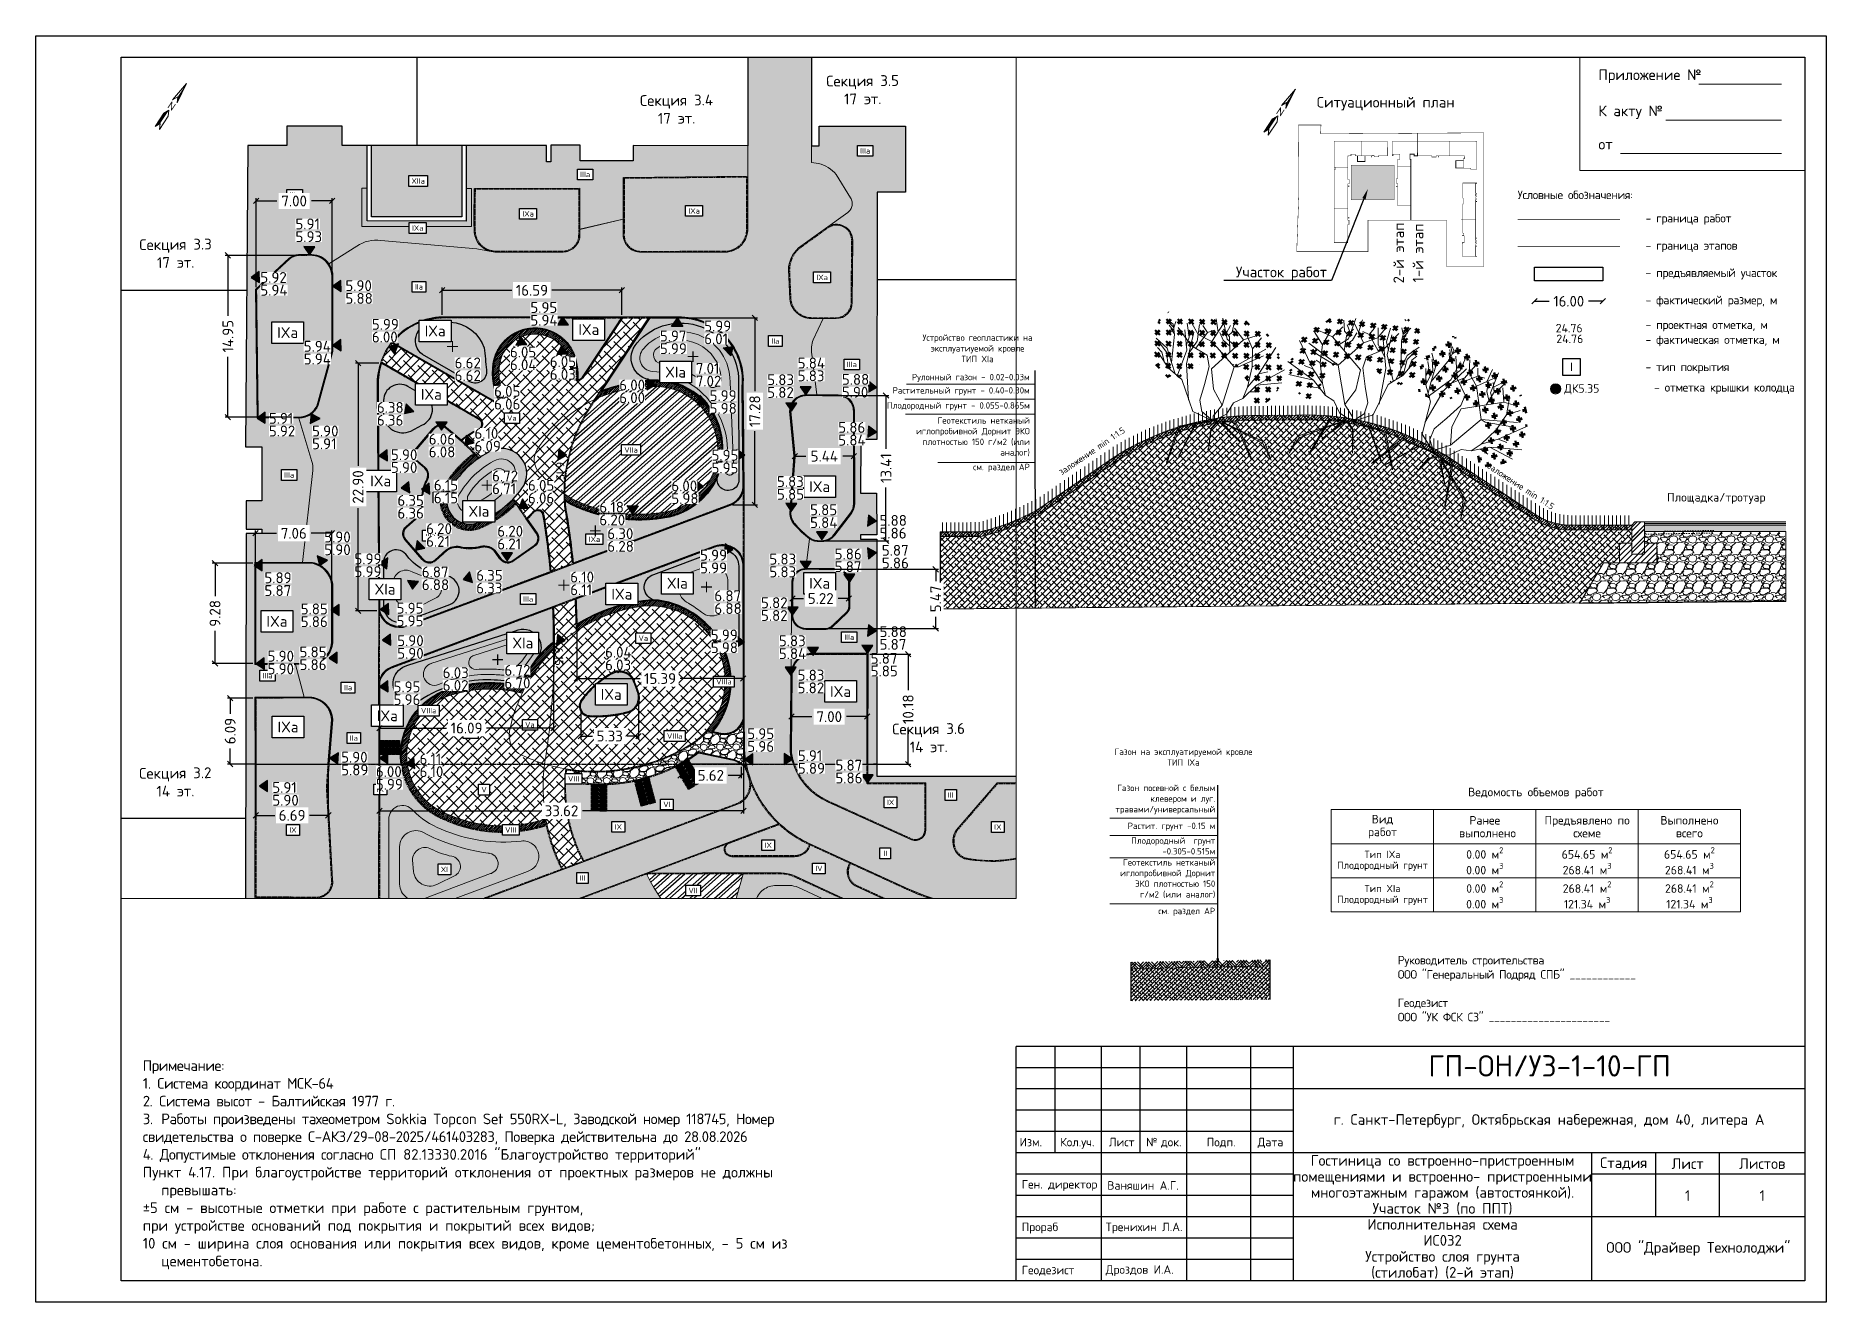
# Paper-space layout 'Л1' of a CAD drawing. Header units: feet, sheet in millimetres. Extents: x -420 to 0, y 0 to 297.
# The model-space entities are those that its viewports show. They can reach past a viewport. Long polylines and large blocks are cut down to what shows.
import ezdxf
from ezdxf import colors
from ezdxf.entities.mleader import LeaderData, LeaderLine
from ezdxf.enums import TextEntityAlignment as Align
from ezdxf.math import Vec2, Vec3

# ---------------------------------------------------------------- set-up
doc = ezdxf.new("R2010")
doc.units = ezdxf.units.FT
doc.header["$MEASUREMENT"] = 0
doc.header["$PDMODE"] = 35
doc.header["$PDSIZE"] = 0.2
doc.linetypes.add('DASHDOT', pattern=[1, 0.5, -0.25, 0, -0.25])
doc.linetypes.add('DASHED', pattern=[0.75, 0.5, -0.25])
for name, color, linetype in [('! Газон', 7, 'Continuous'), ('! Отметки (колодцы)', 3, 'Continuous'), ('! Отметки (проект-изм)', 1, 'Continuous'), ('! Холмы', 7, 'Continuous'), ('0 Граница (этапы новая)', 141, 'Continuous'), ('0 Здания', 7, 'Continuous'), ('0 Земельный участок', 1, 'Continuous'), ('0 Оформление', 7, 'Continuous'), ('0 Поребрик 15 (внутренняя линия)', 250, 'Continuous'), ('0 Рельеф (точки проектные)', 1, 'Continuous'), ('0 Стилобат', 7, 'Continuous'), ('0 Тип покрытия (текст)', 190, 'Continuous'), ('1 Здания', 7, 'Continuous'), ('1 Земельный участок', 1, 'Continuous'), ('9 Линии (вспомогательные)', 7, 'Continuous'), ('9 Слой (текст)', 7, 'Continuous'), ('9 Тип (текст)', 7, 'Continuous'), ('T-DIMS', 7, 'Continuous'), ('ГП-Вплан_ось проезда', 7, 'Continuous')]:
    doc.layers.add(name, color=color, linetype=linetype)
doc.layers.add('0 Defpoints', color=7, linetype='Continuous', plot=False)
for name, color, linetype, lineweight in [('0 Поребрик 8 (внутренняя линия +5см)', 34, 'DASHED', 30), ('0 Поребрик 8 (внутренняя линия)', 30, 'DASHED', 30), ('_19ГП_Сети_Канализация_ливневая', 3, 'Continuous', 40), ('_ПР_2_Канализация_Ливневая', 64, 'Continuous', 70), ('K_KONSTR', 7, 'Continuous', 25), ('Борт8на20', 1, 'Continuous', 40), ('ГП-ВПлан-Сечения', 7, 'Continuous', 30), ('ГП-Текст-Таблицы', 7, 'Continuous', 35), ('ГП-Штрих-Плитка', 7, 'Continuous', 5), ('МАРКЕР', 250, 'Continuous', 18), ('Текст1', 7, 'Continuous', 30), ('ШТРИХ', 8, 'Continuous', 9)]:
    doc.layers.add(name, color=color, linetype=linetype, lineweight=lineweight)
for name, color, linetype, true_color in [('0 Секции', 7, 'Continuous', 0x141414), ('0 Ш XIIa Отсев (стилобат)', 7, 'Continuous', 0x323232), ('0 Ш Газон (грунт №1)', 7, 'Continuous', 0x0b511b), ('0 Ш Газон (стилобат №2)', 7, 'Continuous', 0x0b511b), ('0 Ш Геопластик', 7, 'Continuous', 0x387043), ('0 Ш Доска (грунт №1)', 7, 'Continuous', 0x323232), ('0 Ш Контура', 7, 'Continuous', 0x2d7c7c), ('0 Ш Мраморная крошка (грунт №1)', 7, 'Continuous', 0x323232), ('0 Ш Отсев (грунт №1)', 7, 'Continuous', 0x323232), ('0 Ш Отсев (грунт №2)', 7, 'Continuous', 0x323232), ('0 Ш Плитка (грунт №1)', 7, 'Continuous', 0x323232), ('0 Ш Плитка (грунт №2)', 7, 'Continuous', 0x323232), ('0 Ш Плитка (грунт №3)', 7, 'Continuous', 0x323232), ('0 Ш Плитка (стилобат №1)', 7, 'Continuous', 0x323232), ('0 Ш Плитка (стилобат №2)', 7, 'Continuous', 0x323232), ('0 Ш Пошаговая', 7, 'Continuous', 0x323232), ('0 Ш Проезд (грунт №1)', 7, 'Continuous', 0x323232), ('0 Ш Проезд (стилобат)(ТИП 2а)', 7, 'Continuous', 0x323232), ('0 Ш Резина (грунт)', 7, 'Continuous', 0x323232), ('9 Выноски (прямые)', 252, 'Continuous', 0x696969)]:
    doc.layers.add(name, color=color, linetype=linetype, true_color=true_color)
doc.layers.add('ГП-Дорожки', color=7, linetype='Continuous', lineweight=20, true_color=0x3d3838)
doc.styles.add('1-СПДС', font='isocpeur.ttf')
doc.styles.add('КРАСИВЫЙ', font='romant.shx', dxfattribs={"width": 0.8})
doc.styles.add('СПДС', font='isocpeur.ttf')
doc.dimstyles.new('вольво', dxfattribs={"dimtxt": 1.2, "dimasz": 1.177500000000002, "dimexe": 1, "dimexo": 0, "dimgap": 0.5, "dimtad": 1, "dimrnd": 0.0005, "dimzin": 0, "dimtxsty": 'КРАСИВЫЙ', "dimblk": 'ARCHTICK', "dimcen": 1.5, "dimdle": 1, "dimclrt": 256, "dimaunit": 1, "dimadec": 3, "dimazin": 0, "dimtfac": 1, "dimtix": 1, "dimtmove": 0, "dimatfit": 3, "dimfxl": 1, "dimtolj": 1, "dimtzin": 0, "dimarcsym": 0})
doc.dimstyles.new('СПДС (черный-центр)', dxfattribs={"dimtxt": 1, "dimasz": 0.5, "dimexe": 0.25, "dimexo": 0.25, "dimgap": 0.5, "dimtad": 0, "dimzin": 0, "dimdsep": 46, "dimtxsty": 'СПДС', "dimblk": 'OBLIQUE', "dimcen": 0.1, "dimclrt": 7, "dimadec": 0, "dimazin": 0, "dimtfac": 1, "dimtofl": 0, "dimtmove": 0, "dimatfit": 3, "dimfxl": 1, "dimtfill": 1, "dimtolj": 1, "dimtzin": 0, "dimarcsym": 0})
pattern_1 = [(45, (-726.9798868746486, 51.40051422292893), (-1.299471124019085, 1.299471124019085), []), (45, (-726.1135724177705, 51.40051422292893), (-1.299471124019085, 1.299471124019085), [])]
pattern_2 = [(78.46616901617236, (120847.1218802518, 90366.78877723371), (-0.3899301533089446, 0.589876661294938), [0.5, -0.5])]
pattern_3 = [(33.46616901617236, (120847.1218802518, 90366.78877723371), (-0.2205778044750919, 0.3336846298122647), []), (123.4661690161724, (120847.1218802518, 90366.78877723371), (-0.3874201193812242, 0.2233957275747188), [0.4, -0.4])]
pattern_4 = [(78.46616901617236, (120847.1218802518, 90366.78877723371), (-0.6123792591274266, 0.1249665674912458), []), (168.4661690161724, (120847.1218802518, 90366.78877723371), (-1.349725085746099, -0.3624461241449349), [1.5625, -0.9375])]
pattern_5 = [(33.46616901617236, (120847.1218802518, 90366.78877723371), (0.070691765835733, 0.3464140214295979), [0.125, -0.375]), (123.4661690161724, (120847.2084837572, 90366.77110429226), (-0.3464140214295979, 0.07069176583573303), [0.125, -0.375])]
pattern_6 = [(78.46616901617236, (120847.1218802518, 90366.78877723371), (-0.4899034073019414, 0.09997325399299664), []), (78.46616901617236, (120847.416818582, 90366.98374231004), (-0.4899034073019414, 0.09997325399299664), [0.25, -0.125])]
pattern_7 = [(74.92048723879361, (0, 0), (-0.724174288270569, 0.1951194511262653), []), (74.92048723879361, (0.3064312459464418, 0.1763516120845452), (-0.724174288270569, 0.1951194511262653), [])]
pattern_8 = [(214, (0, 0), (0.1816032225081173, -0.2692378494466691), [0.1874999999999999, -0.3749999999999998]), (333.9999999999999, (0, 0), (0.1423652060270469, 0.291891928824482), [0.1875, -0.375]), (274, (-0.1554445448564366, -0.1048486694053281), (0.3239684285351641, 0.02265407937781291), [0.1875, -0.375])]
pattern_9 = [(90, (0, 0), (-0.3535533905, 0.3535533905), [0.09375, -0.6133567815]), (45, (0, 0), (-0.3535533905932738, 0.3535533905932738), [0.09375, -0.40625]), (135, (0, 0), (-0.3535533905932738, -0.3535533905932737), [0.09375, -0.40625])]
pattern_10 = [(78.46616901617236, (120847.1218802518, 90366.78877723371), (-0.1224758518254853, 0.02499331349824916), [])]
pattern_11 = [(82.01278750400004, (-0.05657122314732987, -1.847484694575542), (2.399346673805494, 17.90232207114208), [0.201804, -19.97863207061055]), (38.96974072800003, (-0.0285300863761222, -1.647638016729616), (-14.08388695078457, -11.30902862130603), [0.346302, -34.28388714184499]), (346.510447078, (0.2407120890420629, -1.429845337857842), (-21.66224649559298, 5.291226395096723), [0.244182, -24.17404889414955]), (121.2736890059999, (0.5160017301968765, -0.7918283996114042), (15.53223074528982, -25.70991653185742), [0.315357, -31.2203370624435]), (146.8336541780001, (0.352291529183276, -0.5222936707141344), (16.28325405663626, -10.7287295299602), [0.3092325, -30.61405969213245]), (211.273689006, (0.09343704298953526, -0.3531211109511787), (25.70991653185742, 15.53223074528982), [0.315357, -31.2203370624435]), (251.6942404667, (-0.1760976859222865, -0.5168313119502272), (7.778339112762133, 23.33982520600515), [0.4170435, -41.287272823374]), (286.2553283749, (-0.3070858944702195, -0.912769551097881), (9.748471302706674, -33.22976538075925), [0.393732, -38.9794822452201]), (335.429565615, (-0.196873064385727, -1.290761789219687), (20.85271248834007, -9.455917823174321), [0.316425, -31.3261096645935]), (29.23635830899999, (0.09090021903102752, -1.422335104740341), (-14.51790930236432, -7.983126548434697), [0.361248, -17.70114386818845]), (76.39743779800003, (0.4061295322462684, -1.245896786669618), (5.695993398723408, 23.74459220963156), [0.4671719999999999, -46.25006250719233]), (352.8140748340001, (-0.7235069586022291, -1.609794297677581), (13.7376306430647, -1.589812666552508), [0.1594515, -15.78576721910205]), (25.46923439, (-0.5653071950364392, -1.629740094387671), (-17.84381137523555, -8.417148900014439), [0.3033554999999998, -30.03226712423549]), (78.99999999999996, (-0.2914322426076978, -1.499288914114004), (-0.8387893552060637, 1.243556358832479), [0.2121314999999999, -1.909188843559649]), (57.198590514, (-0.1037285748752765, -1.58980042229814), (-4.540203083750581, -6.681059493695686), [0.114237, -11.30942265879585]), (145.801409486, (-0.04184331040596589, -1.493778476680745), (3.759924424450616, -2.89187972129196), [0.1615544999999999, -7.916192710701748]), (244.9637565321, (-0.1754645002802135, -1.402974415002973), (-2.053090366085531, -5.003480783283505), [0.2623935, -8.484034342267949]), (15.56505117700005, (-0.2865069121326087, -1.640712890570285), (-3.32590207287124, -0.4340223515797161), [0.1897364999999999, -4.553679990252597]), (230.389540334, (0.6794193777168402, -1.0072806506505), (-9.919195522707188, -12.11856262855891), [0.2657999999999998, -26.31426772000409]), (284.3461759419, (0.5099542644747999, -1.212052658986067), (-4.252457471938401, 17.03427736798792), [0.2229915, -22.0761116209785]), (147.198590514, (-0.1187490410957253, -1.889424162334763), (6.681059493695681, -4.540203083750587), [0.2284725, -11.19518715879585]), (197.610459666, (-0.3107929323596181, -1.765653633410693), (14.95193165394398, 4.65722447556343), [0.2658, -26.3142677200035]), (193.44395478, (0.1593699774821289, -0.2362757081718883), (7.895360504575119, 1.706834058365476), [0.25632, -12.55968561797625]), (148.775140569, (-0.08992640124051832, -0.2958686234778725), (15.44446470143014, -9.485173171127588), [0.214767, -21.261964594914]), (280.8014094864, (-0.9699739598872839, -0.6542556970671285), (1.706834058365473, -7.895360504574999), [0.2284725, -11.19518715879585]), (231.3540246363, (-0.9271568316908088, -0.8786809486045968), (12.81107524399883, 15.87848705300975), [0.2514465, -24.89313542136]), (283.4439547804, (-0.360631344068679, -0.2432489130151225), (-1.706834058365428, 7.895360504575003), [0.12816, -12.68784561797625]), (315.309932474, (-0.8953605783608509, -0.6039283357531531), (4.598713779657008, -4.135436080124176), [0.07648499999999996, -7.572044270389197]), (19.96375653200001, (-0.8409855470090406, -0.657718260132242), (-4.569458431703758, -1.272811706785761), [0.3092325, -5.875425938426551]), (40.00900595700001, (-0.550334807485342, -0.5521382070437539), (-11.59677423311958, -9.631449910893782), [0.286575, -28.3708847618142]), (157.690067526, (-0.2509555422439007, -1.291054342698772), (2.921135069244775, -1.648323362458998), [0.2163329999999999, -5.191993913195998]), (207.1572265869999, (-0.4510947735834634, -1.208930728054838), (-22.81803681056586, -11.77230632083886), [0.377691, -37.39134393604245]), (274.9453959009, (-0.7871475439460482, -1.381321376102278), (-0.8973000511125999, 12.06005193265237), [0.154434, -15.2890112114805]), (304, (-0.7738343199162045, -1.535180916151148), (2.082345714038683, -0.4047670036264428), [0.09, -1.41]), (334.256437164, (-0.5002999996504514, -0.5726691106974613), (-10.84575092177311, 5.349737091003461), [0.2083859999999999, -20.63027998417469]), (262.0127875042, (-0.3125963319034781, -0.6631806188961491), (-2.399346673805442, -17.902322071142), [0.4036079999999998, -19.77682807061054]), (214, (-0.3686786054604454, -1.062873974602553), (-0.4047670036264426, -2.082345714038683), [0.3899999999999998, -1.109999999999999]), (179.304846469, (-0.692003258751356, -1.280959206953412), (-18.30708907476849, 0.3170009597664052), [0.237171, -23.479911451263]), (108.054604099, (-0.9291566273750504, -1.278081750831916), (-2.111601061991874, 5.813014790536408), [0.218403, -10.70176183392075]), (61.64597536399998, (-0.9968448827421525, -1.070432286389405), (15.23967726575739, 28.37256133724193), [0.3555974999999998, -35.20421127338907]), (29.42607874000001, (-0.8279648764582817, -0.7574953223229386), (17.00502202002938, 9.660705258846956), [0.3761985, -37.24361011195334])]

psp = doc.layouts.new('Л1')

# ---------------------------------------------------------------- texts
at = {"lineweight": 18, "insert": (-30, 12.5), "char_height": 2.5, "width": 50.00000000000011, "attachment_point": 5, "style": '1-СПДС'}
psp.add_mtext('ООО "Драйвер Технолоджи"', dxfattribs=at)
at = {"layer": '0 Оформление', "color": 7, "linetype": 'Continuous', "lineweight": 0, "char_height": 2.5, "width": 50.81994319698612, "attachment_point": 1, "style": 'СПДС'}
for s, insert in [('Приложение №', (-53.43029953781826, 289.1153135054337)), ('К акту №', (-53.43029953781826, 280.6478330279569)), ('от', (-53.43029953781826, 272.8342014337532))]:
    psp.add_mtext(s, dxfattribs=dict(at, insert=insert))
at = {"layer": '0 Оформление', "color": 7, "lineweight": 0, "insert": (-103.3306887159321, 281.0846381445521), "char_height": 2.5, "attachment_point": 5, "style": 'СПДС'}
psp.add_mtext('Ситуационный план', dxfattribs=at)
at = {"layer": '0 Оформление', "linetype": 'Continuous', "lineweight": 0, "char_height": 2, "rotation": 359.99999999666494}
for s, insert, attachment_point, style in [('\\pxi-1.72727,l1.72727,t1.72727,27.63636;{\\T0.95;Условные обозначения:}', (-72.3904585644116, 259.7040176832559), 4, '1-СПДС'), ('\\pxi-3,l4,t4,27.63636;{\\T0.95;- граница работ}', (-44.39045856446992, 253.9511329454554), 4, '1-СПДС'), ('\\pxi-3,l4,t4,27.63636;{\\T0.95;- граница этапов}', (-44.39045856446992, 247.5511329454554), 4, '1-СПДС'), ('\\pxi-3,l4,t4,27.63636;{\\T0.95;- предъявляемый участок}', (-44.39045856446992, 241.1511329454554), 4, '1-СПДС'), ('\\pxi-3,l4,t4,27.63636;{\\T0.95;- фактический размер, м}', (-44.39045856446992, 234.7511329454554), 4, '1-СПДС'), ('\\pxi-3,l4,t4,27.63636;{\\T0.95;- проектная отметка, м}', (-44.39045856452817, 228.9664912723926), 4, '1-СПДС'), ('\\pxi-3,l4,t4,27.63636;{\\T0.95;- фактическая отметка, м}', (-44.39045856452817, 225.4753908556162), 4, '1-СПДС'), ('\\pxi-3,l4,t4,27.63636;{\\T0.95;- тип покрытия}', (-44.39045856452817, 219.0753908556162), 4, '1-СПДС'), ('\\pxi-3,l5,t5,27.63636;{\\T0.95;- отметка крышки колодца}', (-44.39045856452817, 214.2753908556163), 4, '1-СПДС'), ('\\A1;{\\T0.95;Руководитель строительства\\PООО "Генеральный Подряд СПБ" ____________\\P\\PГеодезист \\PООО "УК ФСК СЗ" ______________________}', (-100.5071075903437, 81.20912729125986), 1, 'СПДС')]:
    psp.add_mtext(s, dxfattribs=dict(at, insert=insert, attachment_point=attachment_point, style=style))
at = {"layer": '0 Оформление', "color": 7, "lineweight": 0, "char_height": 2.5, "attachment_point": 5, "rotation": 90, "style": 'СПДС'}
for s, insert in [('2-й этап', (-100.2664615958176, 246.0783677908415)), ('1-й этап', (-95.74152634468345, 246.0783677908415))]:
    psp.add_mtext(s, dxfattribs=dict(at, insert=insert))
at = {"layer": '0 Оформление', "color": 7, "lineweight": 20, "attachment_point": 5, "line_spacing_factor": 0.9, "style": 'СПДС'}
for s, insert, char_height, width in [('{\\C256;Ведомость объемов работ}', (-68.09018844864649, 119.3756762922537), 2, 96.00000000000003), ('\\pxqc;{\\C256;Вид\\Pработ}', (-104.0901884486465, 111.5169260363579), 2, 24), ('\\pxqc;{\\C256;Ранее\\P выполнено}', (-80.0901884486465, 111.5169260363579), 2, 24), ('\\pxqc;{\\C256;Предъявлено по схеме}', (-56.0901884486465, 111.5169260363579), 2, 24), ('\\pxqc;{\\C256;Выполнено \\Pвсего}', (-32.09018844864649, 111.5169260363579), 2, 24), ('\\pxqc;{\\C256;Тип IXa\\PПлодородный грунт}', (-104.0901884486465, 103.5169260363579), 1.7, 24), ('\\A1;\\pxqc;{\\C256;0.00 м\\H0.7x;\\S2^ ;\\H1.42857x;\\P0.00 м\\H0.7x;\\S3^ ;}', (-80.0901884486465, 103.5169260363579), 2, 24), ('\\pxqc;{\\C256;Тип XIa\\PПлодородный грунт}', (-104.0901884486465, 95.51692603635792), 1.7, 24), ('\\A1;\\pxqc;{\\C256;0.00 м\\H0.7x;\\S2^ ;\\H1.42857x;\\P0.00 м\\H0.7x;\\S3^ ;}', (-80.0901884486465, 95.51692603635792), 2, 24)]:
    psp.add_mtext(s, dxfattribs=dict(at, insert=insert, char_height=char_height, width=width))
at = {"layer": '0 Оформление', "lineweight": 20, "char_height": 2, "width": 24, "attachment_point": 5, "line_spacing_factor": 0.9, "style": 'СПДС'}
for s, insert in [('\\A1;\\pxqc;654.65 м{\\H0.7x;\\S2^ ;}\\P268.41 м{\\H0.7x;\\S3^ ;}', (-56.0901884486465, 103.516926036358)), ('\\A1;\\pxqc;654.65 м{\\H0.7x;\\S2^ ;}\\P268.41 м{\\H0.7x;\\S3^ ;}', (-32.09018844864651, 103.516926036358)), ('\\A1;\\pxqc;268.41 м{\\H0.7x;\\S2^ ;}\\P121.34 м{\\H0.7x;\\S3^ ;}', (-56.0901884486465, 95.516926036358)), ('\\A1;\\pxqc;268.41 м{\\H0.7x;\\S2^ ;}\\P121.34 м{\\H0.7x;\\S3^ ;}', (-32.09018844864651, 95.51692603635803))]:
    psp.add_mtext(s, dxfattribs=dict(at, insert=insert))
at = {"layer": '0 Оформление', "linetype": 'Continuous', "lineweight": 0, "insert": (-394.9089823092876, 56.73875563387952), "char_height": 2.5, "width": 155.131255272806, "attachment_point": 1, "rotation": 359.99999999666494, "style": 'СПДС'}
psp.add_mtext('\\pxi-1.72727,l1.72727,t1.72727,27.63636;{\\T0.95;Примечание:\\P1. Система координат МСК-64\\P2. Система высот - Балтийская 1977 г.\\P\\pi0,l0;3.^IРаботы произведены тахеометром Sokkia Topcon Set 550RX-L, Заводской номер 118745, Номер свидетельства о поверке С-АКЗ/29-08-2025/461403283, Поверка действительна до 28.08.2026\\P4. Допустимые отклонения согласно }СП 82.13330.2016 "Благоустройство территорий"\\P\\ptz;Пункт 4.17. При благоустройстве территорий отклонения от проектных размеров не должны превышать:\\P±5 см - высотные отметки при работе с растительным грунтом,\\Pпри устройстве оснований под покрытия и покрытий всех видов; \\P10 см - ширина слоя основания или покрытия всех видов, кроме цементобетонных, - 5 см из цементобетона.', dxfattribs=at)
at = {"layer": '0 Оформление', "color": 7, "lineweight": 0, "style": 'СПДС'}
for s, insert, char_height, width, attachment_point in [('ГП-ОН/УЗ-1-10-ГП', (-64.87499495476442, 55.41947894570478), 5, 120, 5), ('\\pxqc;г. Санкт-Петербург, Октябрьская набережная, дом 40, литера А', (-64.99999999999994, 42.5), 2.5, 120, 5), (' Прораб', (-190, 17.37944132815401), 2, 19.90184596001745, 4)]:
    psp.add_mtext(s, dxfattribs=dict(at, insert=insert, char_height=char_height, width=width, attachment_point=attachment_point))
at = {"layer": '0 Оформление', "lineweight": 0, "char_height": 2, "attachment_point": 1, "style": 'СПДС'}
for s, insert in [('Изм.', (-189.233236485642, 38.55)), ('Кол.уч.', (-179.6842988706991, 38.55)), ('Лист', (-168.2728752360974, 38.55)), ('{\\C256;\\c0;№\\fArial|b0|i0|c0|p34;\\C256; }док.', (-159.5436489315152, 38.55)), ('Подп.', (-145.3276371845836, 38.55)), ('Дата', (-133.3790344431895, 38.55))]:
    psp.add_mtext(s, dxfattribs=dict(at, insert=insert))
at = {"layer": '0 Оформление', "color": 7, "lineweight": 0, "char_height": 2.5, "width": 69.99999999999994, "attachment_point": 5, "line_spacing_factor": 0.9, "style": 'СПДС'}
for s, insert in [('\\pxqc;{\\C256;Гостиница со встроенно-пристроенным помещениями и встроенно- пристроенными многоэтажным гаражом (автостоянкой). Участок №3 (по ППТ)}', (-89.99999999999994, 27.5)), ('\\pxqc;{\\C256;Исполнительная схема \\PИС032\\PУстройство слоя грунта\\P(стилобат) (2-й этап)}', (-89.99999999999994, 12.5))]:
    psp.add_mtext(s, dxfattribs=dict(at, insert=insert))
at = {"layer": '0 Оформление', "linetype": 'Continuous', "lineweight": 0, "char_height": 2.5, "attachment_point": 5, "style": 'СПДС'}
for s, insert, width in [('Стадия', (-47.5, 32.5), 14), ('Лист', (-32.5, 32.5), 14), ('Листов', (-15, 32.5), 19), ('1', (-32.5, 25), 14), ('1', (-15, 25), 19)]:
    psp.add_mtext(s, dxfattribs=dict(at, insert=insert, width=width))
at = {"layer": '0 Оформление', "lineweight": 0, "char_height": 2, "width": 19.90184596001745, "attachment_point": 4, "style": 'СПДС'}
for s, insert in [(' Ген. директор', (-190, 27.3795)), (' Геодезист', (-190, 7.379441328154009))]:
    psp.add_mtext(s, dxfattribs=dict(at, insert=insert))
at = {"layer": '0 Оформление', "lineweight": 0, "char_height": 2, "attachment_point": 4, "style": 'СПДС'}
for s, insert in [('{\\H0.25x; }Ваняшин А.Г.', (-169, 27.37946176525645)), ('Дроздов И.А.', (-169, 7.379461765256448))]:
    psp.add_mtext_dynamic_manual_height_columns(s, width=19.7891912478276, gutter_width=12.5, heights=[0], dxfattribs=dict(at, insert=insert))
at = {"layer": '0 Оформление', "color": 7, "lineweight": 0, "insert": (-169, 17.37946176525645), "char_height": 2, "attachment_point": 4, "style": 'СПДС'}
psp.add_mtext_dynamic_manual_height_columns('Тренихин Л.А.', width=19.7891912478276, gutter_width=12.5, heights=[0], dxfattribs=at)
at = {"layer": '9 Слой (текст)', "lineweight": 15, "char_height": 1.5, "attachment_point": 3, "style": 'СПДС'}
for s, insert, width in [('Газон посевной с белым клевером и луг. травами/универсальный', (-143.3135822427495, 121.355057169216), 25.4460024282962), ('Растит. грунт -0.15 м', (-143.3137962343964, 112.4641930986056), 41.23596247729438), ('Плодородный  грунт\\P-0.305-0.515м', (-143.3138680490585, 108.9980791747387), 41.23596247729438), ('Геотекстиль нетканый иглопробивной Дорнит ЭКО плотностью 150 г/м2 (или аналог) ', (-143.3135129522299, 103.9007615000721), 23.21783356829323), ('см. раздел АР', (-143.3450548050925, 92.49798091516112), 21.90794447185587)]:
    psp.add_mtext(s, dxfattribs=dict(at, insert=insert, width=width))
at = {"layer": '9 Тип (текст)', "lineweight": 15, "insert": (-216.550196938316, 226.9551068622081, 0.4858551620260614), "char_height": 1.5, "width": 34.93859950310534, "attachment_point": 1, "style": 'СПДС'}
psp.add_mtext('\\pxqc;Устройство геопластики на эксплуатиуемой кровле \\P{\\C1;ТИП XIа}', dxfattribs=at)
at = {"layer": '9 Тип (текст)', "color": 7, "lineweight": 15, "ltscale": 100, "insert": (-150.7811758076197, 127.8432856338788), "char_height": 1.5, "width": 49.73797405415077, "attachment_point": 5, "style": 'СПДС'}
psp.add_mtext('\\pxqc;Газон на эксплуатируемой кровле  \\P{\\C1;ТИП IXa}', dxfattribs=at)
at = {"layer": 'ГП-Текст-Таблицы', "lineweight": 15, "char_height": 1.5, "style": 'СПДС'}
for s, insert, width, attachment_point in [('Геотекстиль нетканый иглопробивной Дорнит ЭКО плотностью 150 г/м2 (или аналог) ', (-186.8190721524709, 207.541197187893, 0.4858551620260614), 31.5609558668169, 3), ('см. раздел АР', (-186.8025759967979, 196.6271188780557, 0.4858551620260614), 23.21783356829323, 3), ('\\pxqc;{\\H1.33333x;\\C256;\\c0;Площадка/тротуар}', (-38.06675952782939, 189.7689159019756), 24.58433675704268, 1)]:
    psp.add_mtext(s, dxfattribs=dict(at, insert=insert, width=width, attachment_point=attachment_point))
at = {"layer": 'Текст1', "lineweight": 15, "char_height": 1.5, "attachment_point": 3, "style": 'СПДС'}
for s, insert, width in [('\\pxt12;Растительный грунт - 0.40-0.80м', (-186.8313490217527, 214.6026474473038, 0.4858551620260614), 41.23596247729438), ('Рулонный газон - 0.02-0.03м', (-186.8363288487392, 217.7137218752651, 0.4858551620260614), 45.92435806768663), ('\\pxt12;Плодородный грунт - 0.055-0.865м', (-186.8256839035141, 211.0634472743477, 0.4858551620260614), 41.23596247729438)]:
    psp.add_mtext(s, dxfattribs=dict(at, insert=insert, width=width))
at = {"layer": 'Текст1', "lineweight": 15, "char_height": 1.5, "width": 17.6826696922511, "attachment_point": 2, "style": 'СПДС'}
for insert, rotation in [((-172.6680058446848, 200.2399926975886, 0.4858551620260614), 34.243127402980136), ((-71.19993262970934, 192.0033342998613, 0.4858551620260614), 326.81387070125226)]:
    psp.add_mtext('заложение min 1:1.5', dxfattribs=dict(at, insert=insert, rotation=rotation))

msp = doc.modelspace()

# ---------------------------------------------------------------- texts
at = {"layer": '! Отметки (колодцы)', "char_height": 0.75, "attachment_point": 1, "rotation": 303.72343114316084, "style": 'СПДС'}
for insert in [(120875.7566370658, 90485.4707056557), (120885.1162674657, 90471.11475661567)]:
    msp.add_mtext('6.15', dxfattribs=dict(at, insert=insert))
at = {"layer": '0 Секции', "char_height": 1, "attachment_point": 5, "rotation": 33.98873742467965, "style": 'СПДС'}
for s, insert in [('Секция 3.5\\P17 эт.', (120879.7953559461, 90529.3661391443)), ('Секция 3.4\\P17 эт.', (120866.4357910804, 90518.38075356181)), ('Секция 3.3\\P17 эт.', (120835.1570569999, 90481.73590907139)), ('Секция 3.6\\P14 эт.', (120917.9033937389, 90482.7771518772)), ('Секция 3.2\\P14 эт.', (120862.0753427275, 90440.97160613985))]:
    msp.add_mtext(s, dxfattribs=dict(at, insert=insert))

# ---------------------------------------------------------------- blocks, each defined once
blk = doc.blocks.new('0 Север')
at = {"layer": '0 Оформление', "lineweight": 0}
for p, q in [((1.70530256582424e-13, -1.13686837721616e-12), (-0.6201114859603081, -5.000608637454889)), ((-0.6201114859603081, -5.000608637454889), (0.003666161517855926, -3.749998207902081)), ((0.6298879166735674, -4.999386583615888), (1.70530256582424e-13, -1.13686837721616e-12)), ((0.003666161517855926, -3.749998207902081), (0.6298879166735674, -4.999386583615888))]:
    blk.add_line(p, q, dxfattribs=at)
blk.add_lwpolyline([(0.00733232303417708, -7.499996415803025), (0.6335540781903433, -8.749384791517059), (0.6372202397071192, -12.49938299941778), (0.01099848455140773, -11.24999462370397), (-0.6127791629258468, -12.50060505325678), (-0.6164453244430774, -8.750606845355833), (0.007332323106936656, -7.499996415803025)], dxfattribs=at)
for points in [[(1.70530256582424e-13, -1.466560206608847e-10), (0.003666161516946431, -3.749998207829321), (0.6298879166008078, -4.999386583397609)], [(0.007332323106936656, -7.499996415803025), (0.01099848455140773, -11.24999462363121), (-0.6164453243703178, -8.750606845283073), (-0.612779162853542, -12.50060505318402)]]:
    blk.add_solid(points, dxfattribs=at)
at = {"layer": '0 Оформление', "lineweight": 0, "style": '1-СПДС'}
blk.add_text('N', height=1.817610457510455, rotation=0.05601483078086732, dxfattribs=at).set_placement((0.007321337793371185, -7.277641089117878), align=Align.CENTER)
blk = doc.blocks.new('_Oblique')
at = {"color": 0, "linetype": 'ByBlock', "lineweight": -2}
blk.add_line((-0.5, -0.5), (0.5, 0.5), dxfattribs=at)
blk = doc.blocks.new('*D12')
at = {"color": 0, "lineweight": -2, "transparency": 16777216}
for p, q in [((-68.39045856446991, 234.7511329454549), (-65.01545856446994, 234.7511329454549)), ((-52.39045856446992, 234.7511329454549), (-55.76545856446993, 234.7511329454549))]:
    blk.add_line(p, q, dxfattribs=at)
at = {"layer": 'Defpoints', "color": 0, "transparency": 16777216}
for p in [(-68.39045856446994, 234.7511329454554), (-52.39045856446995, 234.7511329454555), (-52.39045856446994, 234.7511329454549)]:
    blk.add_point(p, dxfattribs=at)
at = {"color": 0, "lineweight": -2, "transparency": 16777216, "xscale": 1.25, "yscale": 1.25, "zscale": 1.25, "rotation": 180.0000000000002}
blk.add_blockref('_Oblique', (-68.39045856446991, 234.7511329454549), dxfattribs=at)
at = {"color": 0, "lineweight": -2, "transparency": 16777216, "xscale": 1.25, "yscale": 1.25, "zscale": 1.25}
blk.add_blockref('_Oblique', (-52.39045856446992, 234.7511329454549), dxfattribs=at)
at = {"color": 7, "transparency": 16777216, "insert": (-60.39045856446994, 234.7511329454549), "char_height": 2.5, "attachment_point": 5, "style": 'СПДС', "bg_fill": 3, "box_fill_scale": 1.25, "bg_fill_color": 256, "bg_fill_true_color": 13158600, "bg_fill_transparency": 0}
blk.add_mtext('\\A1;16.00', dxfattribs=at)
blk = doc.blocks.new('3_К2_колодецДК')
at = {"layer": '0 Рельеф (точки проектные)', "true_color": 0xffffff}
h = blk.add_hatch(color=7, dxfattribs=at)
edge = h.paths.add_edge_path()
edge.add_arc((0, 0), 0.5, 0, 360)
at = {"layer": '0 Рельеф (точки проектные)', "lineweight": 15}
for points in [[(-0.2886593661351071, -0.3185814605103445), (-0.1628864553786116, -0.3185814605103445), (-0.1628864553786116, 0.3185814605103729), (-0.2886593661351071, 0.3185814605103729)], [(-0.06288645537824777, -0.3185814605103445), (0.06288645537824777, -0.3185814605103445), (0.06288645537824777, 0.3185814605103729), (-0.06288645537824777, 0.3185814605103729)], [(0.2886593661351071, -0.3185814605103445), (0.1628864553786116, -0.3185814605103445), (0.1628864553786116, 0.3185814605103729), (0.2886593661351071, 0.3185814605103729)]]:
    blk.add_lwpolyline(points, close=True, dxfattribs=at)
blk.add_circle((0, 0), 0.5999999999996487, dxfattribs=at)
at = {"layer": '0 Рельеф (точки проектные)', "lineweight": 30}
blk.add_circle((0, 0), 0.5, dxfattribs=at)
blk = doc.blocks.new('REY')
at = {"lineweight": 50, "true_color": 0x003800}
h = blk.add_hatch(dxfattribs=at)
h.set_pattern_fill('GOST_GLASS', color=98, scale=0.015)
h.set_pattern_definition([(45, (0, 0), (0.1272792206135786, 0), [0.075, -0.105]), (45, (0.0318198, 0), (0.1272792206135786, 0), [0.03, -0.15]), (45, (0, 0.0318198), (0.1272792206135786, 0), [0.03, -0.15])])
h.paths.add_polyline_path([(-0.2987811614148086, 0.5951601259002928), (-0.3198123940965161, 0.572349899506662), (-0.338085297626094, 0.5459132661344483), (-0.3539041121694027, 0.5165905114117777), (-0.3675730778923025, 0.4851219209958799), (-0.3793964349461021, 0.4522477805439848), (-0.3896784234966617, 0.4187083756987704), (-0.3987232837243937, 0.3852439921174664), (-0.4068352557660546, 0.3525949154573027), (-0.4143526695406763, 0.3214554004516685), (-0.4217502139072167, 0.2923355781822465), (-0.429536667506909, 0.2656995488214307), (-0.4382208089373307, 0.2420114125416148), (-0.4483114168397151, 0.2217352695151931), (-0.4603172697970876, 0.2053352199000074), (-0.4747471464506816, 0.1932753638830036), (-0.4921098253980745, 0.1860198016365757), (-0.5127060324302875, 0.1839030670525972), (-0.5360042818356305, 0.1867414289154112), (-0.5612650351249613, 0.1942215897288406), (-0.5877487537509296, 0.2060302520258119), (-0.6147158991807373, 0.2218541183101479), (-0.6414269329106901, 0.2413798910856713), (-0.6671423163934378, 0.2642942728853086), (-0.6911225111107342, 0.2902839661983307), (-0.7127179586823331, 0.3190685477457009), (-0.7316390212799888, 0.3504990910150809), (-0.7476860412280075, 0.3844595436530653), (-0.7606593608506955, 0.4208338533353526), (-0.770359322486911, 0.4595059677521931), (-0.7765862684318563, 0.5003598345501814), (-0.7791405410389416, 0.5432794014195679), (-0.7778224826033693, 0.588148616021499), (-0.7725151306949556, 0.63474143636995), (-0.7634323037200375, 0.6823918617446907), (-0.7508705153450137, 0.7303239017783199), (-0.7351262792217312, 0.7777615661325399), (-0.7164961089729331, 0.8239288643962936), (-0.6952765182650182, 0.8680498062312836), (-0.6717640207498334, 0.9093484012555564), (-0.6462551300792256, 0.9470486591017107), (-0.6190193489164812, 0.9805765169439837), (-0.59021813608706, 1.010165622079512), (-0.5599859394424129, 1.036251549361623), (-0.5284572068194393, 1.059269873614539), (-0.4957663860695902, 1.079656169720693), (-0.4620479250297649, 1.097846012489754), (-0.4274362715514144, 1.114274976789602), (-0.3920658734859899, 1.129378637444461), (-0.3560570561676286, 1.143475538032362), (-0.3194736549048685, 1.156416096971952), (-0.2823653825180372, 1.167933701435686), (-0.2447819518129108, 1.177761738581466), (-0.2067730755952653, 1.185633595538093), (-0.1683884666563245, 1.191282659463468), (-0.1296778378164163, 1.194442317515495), (-0.09069090188131668, 1.194845956852078), (-0.05146576756669674, 1.192420264313114), (-0.01199412716960069, 1.187865125422832), (0.027743931117584, 1.182073725402006), (0.06776831905881409, 1.175939249500516), (0.108098948476254, 1.170354882910033), (0.1487557311629644, 1.166213810880436), (0.1897585788974538, 1.164409218617948), (0.231127403487335, 1.165834291357896), (0.2727767118340125, 1.171056262872298), (0.3141993912722683, 1.179338561094482), (0.3547829242888838, 1.189618662552675), (0.3939147933269851, 1.200834043760551), (0.430982480829698, 1.211922181202681), (0.4653734692838043, 1.221820551378187), (0.4964752411469817, 1.229466630829847), (0.5236752788478043, 1.233797896027681), (0.5465662367641926, 1.233999623567797), (0.5655614567513112, 1.230248290361487), (0.5812794525991194, 1.22296817341703), (0.5943387380684726, 1.212583549699048), (0.6053578269347781, 1.199518696215819), (0.6149552329588914, 1.184197889961069), (0.6237494699307717, 1.167045407913974), (0.6323590515967226, 1.14848552706826), (0.6412499815924093, 1.128790306218434), (0.6502782230090816, 1.107622931405785), (0.659147228783695, 1.084494370428729), (0.6675604518532054, 1.058915591129335), (0.6752213451400166, 1.030397561306017), (0.6818333616247401, 0.9984512488153996), (0.6870999542006757, 0.9625876214558957), (0.690724575848435, 0.9223176470550243), (0.6924130010884255, 0.8774940480070654), (0.6918802908185171, 0.8293365648278268), (0.6888438275345834, 0.7794066926435335), (0.6830209937470499, 0.7292659265513066), (0.6741291719372384, 0.6804757616337156), (0.6618857446301263, 0.6345976930024335), (0.6460080943070352, 0.5931932157691335), (0.6262136034638388, 0.557823825001833), (0.602382564873551, 0.5296988086920464), (0.5750469124759547, 0.5086186262633419), (0.5449014904443175, 0.4940315300191287), (0.5126411429810105, 0.4853857722773682), (0.4789607142884051, 0.482129605312366), (0.4445550485397689, 0.4837112814420834), (0.410118989952025, 0.4895790529699298), (0.3763473827275448, 0.4991811721847625), (0.3438430348614929, 0.511959011622821), (0.3128406097239349, 0.5273264246643521), (0.2834827344922815, 0.5446903849224327), (0.2559120363439433, 0.5634578660246916), (0.2302711424563313, 0.5830358415696537), (0.2067026800068561, 0.6028312851849478), (0.1853492761874804, 0.6222511704545468), (0.1663535581610631, 0.6407024710060796), (0.1497599137655925, 0.6576669823552947), (0.1352197734522633, 0.6729257875704207), (0.122286328318296, 0.6863347916078055), (0.1105127694900148, 0.6977498994820053), (0.0994522880500881, 0.7070270161202643), (0.08865807509573642, 0.7140220465225866), (0.07768332175328396, 0.7185908956598723), (0.06608121911995113, 0.7205894684884697), (0.053453886139323, 0.7199722263467265), (0.03959915315499529, 0.7170878560573328), (0.02436377835692838, 0.7123836007667705), (0.007594519935082644, 0.7063067036360735), (-0.01086186393513344, 0.6993044078408275), (-0.0311586150637595, 0.6918239565275144), (-0.05344897526083514, 0.68431259287172), (-0.07788618633639999, 0.67721756004903), (-0.1044862276758067, 0.6708025967818685), (-0.1327160289511085, 0.6645974241691874), (-0.1619052574387752, 0.6579482589004328), (-0.1913835803425172, 0.650201317621395), (-0.2204806649533566, 0.640702817006968), (-0.2485261785041075, 0.6287989737320459), (-0.2748497882421361, 0.6138360044715228)])
at = {"color": 19, "lineweight": 15, "true_color": 0x612a23}
for p, q in [((-0.3360019280808046, 0.9304668777622283), (-0.2326167194405571, 1.059698388562538)), ((-0.206285799111356, 1.013121198207955), (-0.2292782387376064, 1.135298822380719)), ((-0.1421546618803404, 1.004721150005935), (-0.1865241472551133, 1.088990864343941)), ((-0.1766702445602277, 0.9625593696109718), (-0.1076929256669246, 1.046829083948978)), ((-0.1503931706974981, 0.9331053544447059), (-0.09783902297203895, 1.173260578681948)), ((0.0258463021600619, 0.9046205756021664), (-0.1033852086402476, 1.111390992882662)), ((-0.04523102878010832, 1.013121198207955), (-0.01895395491737872, 1.164806684013456)), ((0.07753890648018569, 1.008005784242414), (0, 1.033852086402476)), ((0.07753890648018569, 1.008005784242414), (0.1292315108003095, 1.0855446907226)), ((0.1913703289174009, 0.9035974928119686), (0.1683778892765986, 1.097390912545961)), ((0.1809241151204333, 0.982159482082352), (0.258463021600619, 1.111390992882662)), ((0.258463021600619, 0.8529279712820426), (0.4135408345609903, 1.059698388562538)), ((0.283393933888874, 0.9499592973006656), (0.3097248542180751, 1.110044831308187)), ((0.3101556259207428, 0.8012353669619188), (0.3360019280808046, 1.033852086402476)), ((0.4378794357617153, 1.126898774178699), (0.4608718753879657, 1.055282978602918)), ((0.4543026069295593, 0.9794133124814834), (0.4707257780828513, 1.097390912545961)), ((0.4575872411660384, 0.9920672312437091), (0.4970028519455809, 1.046829083948978)), ((0.4641565096244449, 1.025775116970181), (0.5134798695798963, 1.084736993783736)), ((0.4674411438609241, 1.063683026804938), (0.5397569434426259, 1.135298822380719)), ((0.4707257780828513, 1.097390912545961), (0.5101952353434172, 1.126898774178699)), ((-0.5169260432012379, 0.5427723453612998), (-0.7061963600572199, 0.8451202341675526)), ((-0.2326167194405571, 0.6203112518414855), (-0.5944649496814236, 0.8270816691219807)), ((-0.4393871367210522, 0.8270816691219807), (-0.5427723453612998, 0.9563131799222901)), ((-0.3360019280808046, 0.9304668777622283), (-0.491079741041176, 0.982159482082352)), ((-0.4393871367210522, 0.8270816691219807), (-0.3618482302408665, 1.008005784242414)), ((-0.4393871367210522, 0.6203112518414855), (-0.4393871367210522, 0.8270816691219807)), ((0.0258463021600619, 0.5944649496814236), (-0.3360019280808046, 0.9304668777622283)), ((-0.2522706783784088, 0.8488356401066994), (-0.1503931706974981, 0.9331053544447059)), ((-0.2326167194405571, 0.6203112518414855), (0.0258463021600619, 0.9046205756021664)), ((-0.1635317076288629, 0.9752132883731974), (-0.206285799111356, 1.013121198207955)), ((-0.1832395130186342, 0.7898199168412248), (-0.1766702445602277, 0.9625593696109718)), ((-0.179954878782155, 0.8530356642004335), (-0.1044082914304454, 0.9204514356679283)), ((-0.1044082914304454, 0.9204514356679283), (-0.06493883416987956, 1.008921174114221)), ((0.0258463021600619, 0.9046205756021664), (0.1809241151204333, 0.982159482082352)), ((0.2067704172804952, 0.8270816691219807), (0.07753890648018569, 1.008005784242414)), ((0.07753890648018569, 0.749542762641795), (0.258463021600619, 0.8529279712820426)), ((0.283393933888874, 0.7729659739707131), (0.1913703289174009, 0.9077975169057027)), ((0.3101556259207428, 0.6461575540015474), (0.2326167194405571, 1.008005784242414)), ((0.3162941226910334, 0.8530356642004335), (0.283393933888874, 0.9499592973006656)), ((0.4838643150142161, 0.6592422444664408), (0.4543026069295593, 0.9794133124814834)), ((0.4838643150142161, 0.6592422444664408), (0.5364723092061467, 0.8235278025676962)), ((0.5364723092061467, 0.8235278025676962), (0.6613422565133078, 0.9331053544447059)), ((0.5427723453612998, 0.7753890648018569), (0.6203112518414855, 0.8787742734421045)), ((0.5944649496814236, 0.7753890648018569), (0.6461575540015474, 0.8270816691219807)), ((-0.2843093237606809, 0.6203112518414855), (-0.5686186475213617, 0.749542762641795)), ((-0.4393871367210522, 0.6203112518414855), (-0.491079741041176, 0.6461575540015474)), ((-0.3876945324009284, 0.3876945324009284), (-0.4393871367210522, 0.6203112518414855)), ((-0.2326167194405571, 0.6203112518414855), (-0.2843093237606809, 0.6203112518414855)), ((-0.1033852086402476, 0.1809241151204333), (-0.2326167194405571, 0.6203112518414855)), ((0.05169260432012379, 0.6203112518414855), (0.07753890648018569, 0.749542762641795)), ((0.1033852086402476, 0.4135408345609903), (0.05169260432012379, 0.6203112518414855)), ((0.2843093237606809, 0.2326167194405571), (0.3101556259207428, 0.6461575540015474)), ((0.4135408345609903, 0.5169260432012379), (0.3101556259207428, 0.8012353669619188)), ((0.4393871367210522, 0.5298491942812689), (0.4838643150142161, 0.6592422444664408)), ((0.5169260432012379, 0.5944649496814236), (0.5427723453612998, 0.7753890648018569)), ((0.5169260432012379, 0.5944649496814236), (0.6203112518414855, 0.749542762641795)), ((0.5686186475213617, 0.6720038561616093), (0.5944649496814236, 0.7753890648018569)), ((-0.491079741041176, 0.4135408345609903), (-0.8089354111434659, 0.5923649376345566)), ((-0.491079741041176, 0.4135408345609903), (-0.7801275535312016, 0.4448794759227894)), ((-0.5169260432012379, 0.5427723453612998), (-0.6203112518414855, 0.5686186475213617)), ((-0.3876945324009284, 0.3876945324009284), (-0.5169260432012379, 0.5427723453612998)), ((-0.3360019280808046, 0.258463021600619), (-0.491079741041176, 0.4135408345609903)), ((0, 0.3618482302408665), (0.0258463021600619, 0.5944649496814236)), ((0.1550778129603714, 0.2326167194405571), (0.1033852086402476, 0.4135408345609903)), ((0.2326167194405571, 0.1033852086402476), (0.3618482302408665, 0.4652334388811141)), ((0.3618482302408665, 0.4652334388811141), (0.5169260432012379, 0.5944649496814236)), ((-0.4135408345609903, 0.3360019280808046), (-0.5169260432012379, 0.3360019280808046)), ((-0.3360019280808046, 0.258463021600619), (-0.3876945324009284, 0.3876945324009284)), ((-0.2326167194405571, 0.2067704172804952), (-0.3360019280808046, 0.258463021600619)), ((-0.1550778129603714, 0.07753890648018569), (-0.2326167194405571, 0.2067704172804952)), ((-0.1033852086402476, 0.1809241151204333), (0, 0.3618482302408665)), ((0.1292315108003095, 0.1033852086402476), (0.1550778129603714, 0.2326167194405571)), ((0, 0), (-0.1550778129603714, 0.07753890648018569)), ((0, 0.05169260432012379), (-0.1033852086402476, 0.1809241151204333)), ((-0.05169260432012379, 0), (0.05169260432012379, 0)), ((0, 0), (0.2326167194405571, 0.1033852086402476)), ((0, 0), (0.1292315108003095, 0.1033852086402476)), ((0, 0), (0, 0.05169260432012379)), ((0.05169260432012379, 0), (0.1292315108003095, -0.0258463021600619))]:
    blk.add_line(p, q, dxfattribs=at)
at = {"color": 7, "lineweight": 15, "flags": 128}
blk.add_lwpolyline([(-0.6718036578688867, -0.4447955913978803), (-0.5773240648386491, -0.2573902053491111), (-0.326082269577455, -0.1238508333331083), (-0.1050251928136277, -0.01977673976125516), (-0.3181742543029031, -0.2442246712721499), (-0.06478784251248726, -0.005528777156087017), (0.01837439565588284, -0.0930045991985935), (0.04925453646774258, -0.3591559235478599), (0.02417311606404837, -0.0908652741595688), (-0.04988430835237523, -0.001537070922040584), (0.0032107543447637, -0.002631750232922059), (0.193927196023651, -0.03886684864073686), (0.3789431110681107, -0.4077976480889447), (0.3858986753393765, -0.4161426036566809), (0.3830844422991504, -0.4053368674203739), (0.2020885342299152, -0.03915906675410952), (0.3761551641655387, -0.07555595306575924), (0.518520182690736, -0.4820341887534596), (0.526076088454829, -0.4957342402317408), (0.5215412954921703, -0.4723803377719378), (0.3950528866016612, -0.06677811513645793), (0.009041809311383986, 0.00401858191617066), (-0.2572327486441282, -0.004135833298278158), (-0.2993670643854784, -0.08764916044765414), (-0.4410574586054281, -0.4152896765872356), (-0.4435265416141192, -0.4288606087720837), (-0.4388352779897104, -0.4288606087720837), (-0.2517978237574425, -0.0195139031270628), (-0.0927281952199337, -0.004369746516658779), (-0.5972938245831756, -0.2402777121296822), (-0.6718036578688867, -0.4447955913978803)], dxfattribs=at)
blk = doc.blocks.new('_ArchTick')
at = {"color": 0, "linetype": 'ByBlock', "const_width": 0.15}
blk.add_lwpolyline([(-0.5, -0.5), (0.5, 0.5)], dxfattribs=at)
blk = doc.blocks.new('sg')
at = {"layer": '0 Ш Пошаговая', "true_color": 0xffffff}
h = blk.add_hatch(color=7, dxfattribs=at)
h.dxf.hatch_style = 1
h.paths.add_polyline_path([(0.07910764621919952, -0.2893820663302904), (0, 0), (0.5787641326390753, 0.1582152924673814), (0.6578717788582749, -0.131166773862909)])
at = {"layer": '0 Ш Пошаговая'}
blk.add_lwpolyline([(0.07910764621919952, -0.2893820663302904), (0, 0), (0.5787641326390753, 0.1582152924673814), (0.6578717788582749, -0.131166773862909)], close=True, dxfattribs=at)
blk = doc.blocks.new('A$C602D13E1')
at = {"layer": '! Отметки (проект-изм)'}
h = blk.add_hatch(color=256, dxfattribs=at)
h.dxf.hatch_style = 1
h.paths.add_polyline_path([(0.3885176315961871, 0.4754426344297826), (1.137789700456779, -0.02491676335921511), (1.147417468659114, 0.994944570644293)])
at = {"layer": '! Отметки (проект-изм)', "color": 7}
blk.add_lwpolyline([(0.3885176315961871, 0.4754426344297826), (1.137789700456779, -0.02491676335921511), (1.147417468659114, 0.994944570644293)], close=True, dxfattribs=at)
blk = doc.blocks.new('*D15')
at = {"layer": 'Defpoints', "color": 0, "transparency": 16777216}
for p in [(120844.5437654028, 90493.75196797284), (120849.0797015658, 90486.89011628751), (120843.2390906878, 90483.02900621708)]:
    blk.add_point(p, dxfattribs=at)
at = {"layer": 'T-DIMS', "color": 0, "lineweight": -2, "transparency": 16777216}
for p, q in [((120844.5437654028, 90493.75196797284), (120842.9581406088, 90492.7038117063)), ((120848.941840438, 90487.09866918114), (120844.405904275, 90493.96052086647)), ((120838.7030387763, 90489.89103300395), (120840.2886635703, 90490.93918927049)), ((120843.10122956, 90483.23755911071), (120838.5651776485, 90490.09958589758))]:
    blk.add_line(p, q, dxfattribs=at)
at = {"layer": 'T-DIMS', "color": 0, "lineweight": -2, "transparency": 16777216, "xscale": 0.5, "yscale": 0.5, "zscale": 0.5}
for p, rotation in [((120844.5437654028, 90493.75196797284), 33.46616901617238), ((120838.7030387763, 90489.89103300395), 213.4661690161724)]:
    blk.add_blockref('_Oblique', p, dxfattribs=dict(at, rotation=rotation))
at = {"layer": 'T-DIMS', "color": 7, "transparency": 16777216, "insert": (120841.6234020896, 90491.8215004884), "char_height": 1, "attachment_point": 5, "rotation": 33.466169016172394, "style": 'СПДС', "bg_fill": 3, "box_fill_scale": 1.25, "bg_fill_color": 256, "bg_fill_true_color": 13158600, "bg_fill_transparency": 0}
blk.add_mtext('\\A1;7.00', dxfattribs=at)
blk = doc.blocks.new('*D16')
at = {"layer": 'Defpoints', "color": 0, "transparency": 16777216}
for p in [(120844.7253506575, 90487.84741228042), (120839.2858549795, 90484.25170571529), (120852.6130325374, 90475.14100896381)]:
    blk.add_point(p, dxfattribs=at)
at = {"layer": 'T-DIMS', "color": 0, "lineweight": -2, "transparency": 16777216}
for p, q in [((120844.5167977639, 90487.70955115255), (120839.0773020859, 90484.11384458742)), ((120839.2858549795, 90484.25170571523), (120842.3600058193, 90479.60120659813)), ((120847.5296458016, 90471.7807034978), (120844.4554949618, 90476.43120261491)), ((120852.4044796437, 90475.00314783595), (120847.321092908, 90471.64284237))]:
    blk.add_line(p, q, dxfattribs=at)
at = {"layer": 'T-DIMS', "color": 0, "lineweight": -2, "transparency": 16777216, "xscale": 0.5, "yscale": 0.5, "zscale": 0.5}
for p, rotation in [((120839.2858549795, 90484.25170571523), 123.4661690161724), ((120847.5296458016, 90471.7807034978), 303.4661690161724)]:
    blk.add_blockref('_Oblique', p, dxfattribs=dict(at, rotation=rotation))
at = {"layer": 'T-DIMS', "color": 7, "transparency": 16777216, "insert": (120843.4077503906, 90478.01620460652), "char_height": 1, "attachment_point": 5, "rotation": 123.4661690161724, "style": 'СПДС', "bg_fill": 3, "box_fill_scale": 1.25, "bg_fill_color": 256, "bg_fill_true_color": 13158600, "bg_fill_transparency": 0}
blk.add_mtext('\\A1;14.95', dxfattribs=at)
blk = doc.blocks.new('*D17')
at = {"layer": 'Defpoints', "color": 0, "transparency": 16777216}
for p in [(120857.1111052381, 90461.935668663), (120853.9793557497, 90459.86546714758), (120862.2248865411, 90454.19250850417)]:
    blk.add_point(p, dxfattribs=at)
at = {"layer": 'T-DIMS', "color": 0, "lineweight": -2, "transparency": 16777216}
for p, q in [((120856.9025523444, 90461.79780753514), (120853.7708028561, 90459.72760601973)), ((120853.9793557497, 90459.86546714752), (120855.6555817569, 90457.329714033)), ((120859.0964301999, 90452.12448387998), (120857.4202041927, 90454.6602369945)), ((120862.0163336475, 90454.05464737632), (120858.8878773062, 90451.98662275219))]:
    blk.add_line(p, q, dxfattribs=at)
at = {"layer": 'T-DIMS', "color": 0, "lineweight": -2, "transparency": 16777216, "xscale": 0.5, "yscale": 0.5, "zscale": 0.5}
for p, rotation in [((120853.9793557497, 90459.86546714752), 123.4661690161724), ((120859.0964301999, 90452.12448387998), 303.4661690161724)]:
    blk.add_blockref('_Oblique', p, dxfattribs=dict(at, rotation=rotation))
at = {"layer": 'T-DIMS', "color": 7, "transparency": 16777216, "insert": (120856.5378929748, 90455.99497551376), "char_height": 1, "attachment_point": 5, "rotation": 123.4661690161724, "style": 'СПДС', "bg_fill": 3, "box_fill_scale": 1.25, "bg_fill_color": 256, "bg_fill_true_color": 13158600, "bg_fill_transparency": 0}
blk.add_mtext('\\A1;9.28', dxfattribs=at)
blk = doc.blocks.new('*D18')
at = {"layer": 'Defpoints', "color": 0, "transparency": 16777216}
for p in [(120861.4706880813, 90468.13197832393), (120864.9414332993, 90462.88152107148), (120859.0527665937, 90458.99565344516)]:
    blk.add_point(p, dxfattribs=at)
at = {"layer": 'T-DIMS', "color": 0, "lineweight": -2, "transparency": 16777216}
for p, q in [((120861.4706880813, 90468.13197832393), (120859.8626475443, 90467.06900442744)), ((120864.8035721715, 90463.09007396511), (120861.3328269535, 90468.34053121756)), ((120858.9149054659, 90459.20420633879), (120855.447268841, 90464.44996098874)), ((120855.5851299688, 90464.24140809511), (120857.1931705058, 90465.30438199162))]:
    blk.add_line(p, q, dxfattribs=at)
at = {"layer": 'T-DIMS', "color": 0, "lineweight": -2, "transparency": 16777216, "xscale": 0.5, "yscale": 0.5, "zscale": 0.5}
for p, rotation in [((120861.4706880813, 90468.13197832393), 33.46616901617238), ((120855.5851299688, 90464.24140809511), 213.4661690161724)]:
    blk.add_blockref('_Oblique', p, dxfattribs=dict(at, rotation=rotation))
at = {"layer": 'T-DIMS', "color": 7, "transparency": 16777216, "insert": (120858.5279090251, 90466.18669320953), "char_height": 1, "attachment_point": 5, "rotation": 33.466169016172394, "style": 'СПДС', "bg_fill": 3, "box_fill_scale": 1.25, "bg_fill_color": 256, "bg_fill_true_color": 13158600, "bg_fill_transparency": 0}
blk.add_mtext('\\A1;7.06', dxfattribs=at)
blk = doc.blocks.new('*D19')
at = {"layer": 'Defpoints', "color": 0, "transparency": 16777216}
for p in [(120863.9891732014, 90451.53353660482), (120867.3649006741, 90446.46938115296), (120865.3807385969, 90445.1577770945)]:
    blk.add_point(p, dxfattribs=at)
at = {"layer": 'T-DIMS', "color": 0, "lineweight": -2, "transparency": 16777216}
for p, q in [((120863.7806203077, 90451.39567547696), (120861.8160373451, 90450.09701393284)), ((120862.0245902388, 90450.23487506065), (120862.8203531999, 90449.0310645968)), ((120865.3807385969, 90445.15777709444), (120864.5849756357, 90446.36158755829)), ((120867.1563477805, 90446.3315200251), (120865.1721857033, 90445.01991596664))]:
    blk.add_line(p, q, dxfattribs=at)
at = {"layer": 'T-DIMS', "color": 0, "lineweight": -2, "transparency": 16777216, "xscale": 0.5, "yscale": 0.5, "zscale": 0.5}
for p, rotation in [((120862.0245902388, 90450.23487506065), 123.4661690161724), ((120865.3807385969, 90445.15777709444), 303.4661690161724)]:
    blk.add_blockref('_Oblique', p, dxfattribs=dict(at, rotation=rotation))
at = {"layer": 'T-DIMS', "color": 7, "transparency": 16777216, "insert": (120863.7026644179, 90447.69632607755), "char_height": 1, "attachment_point": 5, "rotation": 123.4661690161724, "style": 'СПДС', "bg_fill": 3, "box_fill_scale": 1.25, "bg_fill_color": 256, "bg_fill_true_color": 13158600, "bg_fill_transparency": 0}
blk.add_mtext('\\A1;6.09', dxfattribs=at)
blk = doc.blocks.new('*D20')
at = {"layer": 'Defpoints', "color": 0, "transparency": 16777216}
for p in [(120904.7955162645, 90471.18807763267), (120900.1073820898, 90468.09209420075)]:
    blk.add_point(p, dxfattribs=at)
at = {"layer": 'T-DIMS', "color": 0, "lineweight": -2, "transparency": 16777216}
for p, q in [((120904.9333773923, 90470.97952473903), (120905.5032012534, 90470.11750933995)), ((120905.3653401256, 90470.32606223358), (120904.3567120698, 90469.65932201783)), ((120900.2452432176, 90467.88354130712), (120900.8164681034, 90467.01940647267)), ((120900.6786069756, 90467.2279593663), (120901.6872350313, 90467.89469958203))]:
    blk.add_line(p, q, dxfattribs=at)
at = {"layer": 'T-DIMS', "color": 0, "lineweight": -2, "transparency": 16777216, "xscale": 0.5, "yscale": 0.5, "zscale": 0.5}
for p, rotation in [((120905.3653401256, 90470.32606223358), 33.46616901617238), ((120900.6786069756, 90467.2279593663), 213.4661690161724)]:
    blk.add_blockref('_Oblique', p, dxfattribs=dict(at, rotation=rotation))
at = {"layer": 'T-DIMS', "color": 7, "transparency": 16777216, "insert": (120903.0219735506, 90468.77701079992), "char_height": 1, "attachment_point": 5, "rotation": 33.466169016172394, "style": 'СПДС', "bg_fill": 3, "box_fill_scale": 1.25, "bg_fill_color": 256, "bg_fill_true_color": 13158600, "bg_fill_transparency": 0}
blk.add_mtext('\\A1;5.62', dxfattribs=at)
at = {"layer": 'Defpoints', "color": 0, "transparency": 16777216}
blk.add_point((120905.3653401256, 90470.32606223358), dxfattribs=at)
blk = doc.blocks.new('*D21')
at = {"layer": 'Defpoints', "color": 0, "transparency": 16777216}
for p in [(120912.0557037874, 90488.1843962445), (120908.893431599, 90486.09401810257), (120914.5034931283, 90477.59910052763)]:
    blk.add_point(p, dxfattribs=at)
at = {"layer": 'T-DIMS', "color": 0, "lineweight": -2, "transparency": 16777216}
for p, q in [((120909.1019844926, 90486.2318792303), (120912.264256681, 90488.32225737223)), ((120912.0557037874, 90488.18439624444), (120913.8975825524, 90485.39804774792)), ((120917.6695171066, 90479.69195874053), (120915.8276383416, 90482.47830723706)), ((120914.7120460219, 90477.73696165536), (120917.8780700002, 90479.82981986832))]:
    blk.add_line(p, q, dxfattribs=at)
at = {"layer": 'T-DIMS', "color": 0, "lineweight": -2, "transparency": 16777216, "xscale": 0.5, "yscale": 0.5, "zscale": 0.5}
for p, rotation in [((120912.0557037874, 90488.18439624444), 123.4661690161724), ((120917.6695171066, 90479.69195874053), 303.4661690161724)]:
    blk.add_blockref('_Oblique', p, dxfattribs=dict(at, rotation=rotation))
at = {"layer": 'T-DIMS', "color": 7, "transparency": 16777216, "insert": (120914.862610447, 90483.9381774925), "char_height": 1, "attachment_point": 5, "rotation": 123.4661690161724, "style": 'СПДС', "bg_fill": 3, "box_fill_scale": 1.25, "bg_fill_color": 256, "bg_fill_true_color": 13158600, "bg_fill_transparency": 0}
blk.add_mtext('\\A1;10.18', dxfattribs=at)
blk = doc.blocks.new('*D22')
at = {"layer": 'Defpoints', "color": 0, "transparency": 16777216}
for p in [(120912.0694893403, 90481.28473952235), (120912.0767392987, 90481.27377196519), (120906.2311759302, 90477.4291049971)]:
    blk.add_point(p, dxfattribs=at)
at = {"layer": 'T-DIMS', "color": 0, "lineweight": -2, "transparency": 16777216}
for p, q in [((120912.0767392987, 90481.27377196519), (120910.4931733529, 90480.226976673)), ((120912.2073504681, 90481.07618662872), (120912.2146004265, 90481.06521907156)), ((120906.2401303685, 90477.41555894498), (120907.8236963143, 90478.4623542372)), ((120906.369037058, 90477.22055210348), (120906.3779914963, 90477.20700605135))]:
    blk.add_line(p, q, dxfattribs=at)
at = {"layer": 'T-DIMS', "color": 0, "lineweight": -2, "transparency": 16777216, "xscale": 0.5, "yscale": 0.5, "zscale": 0.5}
for p, rotation in [((120912.0767392987, 90481.27377196519), 33.46616901617238), ((120906.2401303685, 90477.41555894498), 213.4661690161724)]:
    blk.add_blockref('_Oblique', p, dxfattribs=dict(at, rotation=rotation))
at = {"layer": 'T-DIMS', "color": 7, "transparency": 16777216, "insert": (120909.1584348336, 90479.3446654551), "char_height": 1, "attachment_point": 5, "rotation": 33.466169016172394, "style": 'СПДС', "bg_fill": 3, "box_fill_scale": 1.25, "bg_fill_color": 256, "bg_fill_true_color": 13158600, "bg_fill_transparency": 0}
blk.add_mtext('\\A1;7.00', dxfattribs=at)
blk = doc.blocks.new('*D23')
at = {"layer": 'T-DIMS', "color": 0, "lineweight": -2, "transparency": 16777216}
for p, q in [((120897.7756095582, 90500.66872948146), (120896.9236160169, 90500.10553043666)), ((120893.1007699471, 90497.87093850302), (120893.0974419943, 90497.87597294744)), ((120893.2353031221, 90497.6674200538), (120894.0872966635, 90498.2306190986))]:
    blk.add_line(p, q, dxfattribs=at)
at = {"layer": 'T-DIMS', "color": 0, "lineweight": -2, "transparency": 16777216, "xscale": 0.5, "yscale": 0.5, "zscale": 0.5}
for p, rotation in [((120897.7756095582, 90500.66872948146), 33.46616901617238), ((120893.2353031221, 90497.6674200538), 213.4661690161724)]:
    blk.add_blockref('_Oblique', p, dxfattribs=dict(at, rotation=rotation))
at = {"layer": 'T-DIMS', "color": 7, "transparency": 16777216, "insert": (120895.5054563402, 90499.16807476763), "char_height": 1, "attachment_point": 5, "rotation": 33.466169016172394, "style": 'СПДС', "bg_fill": 3, "box_fill_scale": 1.25, "bg_fill_color": 256, "bg_fill_true_color": 13158600, "bg_fill_transparency": 0}
blk.add_mtext('\\A1;5.44', dxfattribs=at)
at = {"layer": 'Defpoints', "color": 0, "transparency": 16777216}
for p in [(120897.7756095582, 90500.66872948146), (120897.7756095582, 90500.66872948146), (120893.2386310749, 90497.6623856094)]:
    blk.add_point(p, dxfattribs=at)
blk = doc.blocks.new('*D24')
at = {"layer": 'Defpoints', "color": 0, "transparency": 16777216}
for p in [(120897.1740689555, 90506.98281882486), (120892.0759090612, 90503.61274775807), (120899.4584845928, 90492.4152241253)]:
    blk.add_point(p, dxfattribs=at)
at = {"layer": 'T-DIMS', "color": 0, "lineweight": -2, "transparency": 16777216}
for p, q in [((120892.2844619548, 90503.75060888582), (120897.3826218492, 90507.1206799526)), ((120897.1740689555, 90506.9828188248), (120899.8795066191, 90502.89009985248)), ((120904.5701445229, 90495.79421921185), (120901.8647068594, 90499.88693818417)), ((120899.6670374864, 90492.55308525305), (120904.7786974166, 90495.93208033964))]:
    blk.add_line(p, q, dxfattribs=at)
at = {"layer": 'T-DIMS', "color": 0, "lineweight": -2, "transparency": 16777216, "xscale": 0.5, "yscale": 0.5, "zscale": 0.5}
for p, rotation in [((120897.1740689555, 90506.9828188248), 123.4661690161724), ((120904.5701445229, 90495.79421921185), 303.4661690161724)]:
    blk.add_blockref('_Oblique', p, dxfattribs=dict(at, rotation=rotation))
at = {"layer": 'T-DIMS', "color": 7, "transparency": 16777216, "insert": (120900.8721067392, 90501.38851901834), "char_height": 1, "attachment_point": 5, "rotation": 123.4661690161724, "style": 'СПДС', "bg_fill": 3, "box_fill_scale": 1.25, "bg_fill_color": 256, "bg_fill_true_color": 13158600, "bg_fill_transparency": 0}
blk.add_mtext('\\A1;13.41', dxfattribs=at)
blk = doc.blocks.new('*D25')
at = {"layer": 'Defpoints', "color": 0, "transparency": 16777216}
for p in [(120900.6606284602, 90490.04502292046), (120903.6623925073, 90485.47040042626)]:
    blk.add_point(p, dxfattribs=at)
at = {"layer": 'T-DIMS', "color": 0, "lineweight": -2, "transparency": 16777216}
for p, q in [((120900.8691813538, 90490.18288404819), (120910.0661717182, 90496.26243270315)), ((120909.8576188245, 90496.12457157535), (120910.4563522782, 90495.21882246193)), ((120912.8748526188, 90491.56017515257), (120912.2761191651, 90492.46592426598)), ((120903.8709454009, 90485.60826155399), (120913.0834055124, 90491.69803628037))]:
    blk.add_line(p, q, dxfattribs=at)
at = {"layer": 'T-DIMS', "color": 0, "lineweight": -2, "transparency": 16777216, "xscale": 0.5, "yscale": 0.5, "zscale": 0.5}
for p, rotation in [((120909.8576188245, 90496.12457157535), 123.4661690161724), ((120912.8748526188, 90491.56017515257), 303.4661690161724)]:
    blk.add_blockref('_Oblique', p, dxfattribs=dict(at, rotation=rotation))
at = {"layer": 'T-DIMS', "color": 7, "transparency": 16777216, "insert": (120911.3662357217, 90493.84237336396), "char_height": 1, "attachment_point": 5, "rotation": 123.4661690161724, "style": 'СПДС', "bg_fill": 3, "box_fill_scale": 1.25, "bg_fill_color": 256, "bg_fill_true_color": 13158600, "bg_fill_transparency": 0}
blk.add_mtext('\\A1;5.47', dxfattribs=at)
at = {"layer": 'Defpoints', "color": 0, "transparency": 16777216}
blk.add_point((120909.8576188245, 90496.12457157542), dxfattribs=at)
blk = doc.blocks.new('*D26')
at = {"layer": 'T-DIMS', "color": 0, "lineweight": -2, "transparency": 16777216}
for p, q in [((120904.6571210612, 90489.45409199003), (120903.8163635587, 90488.89832037987)), ((120904.5923450778, 90489.55208349049), (120904.794982189, 90489.2455390964)), ((120900.2152993015, 90486.71533127496), (120900.4439901455, 90486.36937344026)), ((120900.3061290177, 90486.57792633389), (120901.1468865202, 90487.13369794405))]:
    blk.add_line(p, q, dxfattribs=at)
at = {"layer": 'T-DIMS', "color": 0, "lineweight": -2, "transparency": 16777216, "xscale": 0.5, "yscale": 0.5, "zscale": 0.5}
for p, rotation in [((120904.6571210612, 90489.45409199003), 33.46616901617238), ((120900.3061290177, 90486.57792633389), 213.4661690161724)]:
    blk.add_blockref('_Oblique', p, dxfattribs=dict(at, rotation=rotation))
at = {"layer": 'T-DIMS', "color": 7, "transparency": 16777216, "insert": (120902.4816250394, 90488.01600916196), "char_height": 1, "attachment_point": 5, "rotation": 33.466169016172394, "style": 'СПДС', "bg_fill": 3, "box_fill_scale": 1.25, "bg_fill_color": 256, "bg_fill_true_color": 13158600, "bg_fill_transparency": 0}
blk.add_mtext('\\A1;5.22', dxfattribs=at)
at = {"layer": 'Defpoints', "color": 0, "transparency": 16777216}
for p in [(120904.45448395, 90489.76063638412), (120904.6571210612, 90489.45409199003), (120900.0774381737, 90486.92388416859)]:
    blk.add_point(p, dxfattribs=at)
blk = doc.blocks.new('*D27')
at = {"layer": 'Defpoints', "color": 0, "transparency": 16777216}
for p in [(120884.0964087752, 90471.05770729404), (120873.6190075823, 90457.72778973216), (120875.0656230009, 90455.53938581914)]:
    blk.add_point(p, dxfattribs=at)
at = {"layer": 'T-DIMS', "color": 0, "lineweight": -2, "transparency": 16777216}
for p, q in [((120884.234269903, 90470.84915440039), (120888.6268486609, 90464.20417024057)), ((120888.4889875331, 90464.4127231342), (120883.3205966799, 90460.99622682236)), ((120875.0656230009, 90455.53938581914), (120880.2340138541, 90458.95588213096)), ((120873.7568687101, 90457.51923683853), (120875.2034841287, 90455.33083292551))]:
    blk.add_line(p, q, dxfattribs=at)
at = {"layer": 'T-DIMS', "color": 0, "lineweight": -2, "transparency": 16777216, "xscale": 0.5, "yscale": 0.5, "zscale": 0.5}
for p, rotation in [((120888.4889875331, 90464.4127231342), 33.46616901617238), ((120875.0656230009, 90455.53938581914), 213.4661690161724)]:
    blk.add_blockref('_Oblique', p, dxfattribs=dict(at, rotation=rotation))
at = {"layer": 'T-DIMS', "color": 7, "transparency": 16777216, "insert": (120881.777305267, 90459.97605447666), "char_height": 1, "attachment_point": 5, "rotation": 33.466169016172394, "style": 'СПДС', "bg_fill": 3, "box_fill_scale": 1.25, "bg_fill_color": 256, "bg_fill_true_color": 13158600, "bg_fill_transparency": 0}
blk.add_mtext('\\A1;16.09', dxfattribs=at)
blk = doc.blocks.new('*D28')
at = {"layer": 'Defpoints', "color": 0, "transparency": 16777216}
for p in [(120897.8165188036, 90482.09136322813), (120900.5885107112, 90477.89796264665), (120884.987698237, 90473.596140004)]:
    blk.add_point(p, dxfattribs=at)
at = {"layer": 'T-DIMS', "color": 0, "lineweight": -2, "transparency": 16777216}
for p, q in [((120897.9543799314, 90481.8828103345), (120900.726371839, 90477.68940975302)), ((120900.5885107112, 90477.89796264665), (120895.7139643773, 90474.67570836197)), ((120885.1255593648, 90473.38758711035), (120887.8906963455, 90469.20455649229)), ((120887.7528352177, 90469.41310938592), (120892.6273815516, 90472.63536367058))]:
    blk.add_line(p, q, dxfattribs=at)
at = {"layer": 'T-DIMS', "color": 0, "lineweight": -2, "transparency": 16777216, "xscale": 0.5, "yscale": 0.5, "zscale": 0.5}
for p, rotation in [((120900.5885107112, 90477.89796264665), 33.46616901617238), ((120887.7528352177, 90469.41310938592), 213.4661690161724)]:
    blk.add_blockref('_Oblique', p, dxfattribs=dict(at, rotation=rotation))
at = {"layer": 'T-DIMS', "color": 7, "transparency": 16777216, "insert": (120894.1706729645, 90473.65553601627), "char_height": 1, "attachment_point": 5, "rotation": 33.466169016172394, "style": 'СПДС', "bg_fill": 3, "box_fill_scale": 1.25, "bg_fill_color": 256, "bg_fill_true_color": 13158600, "bg_fill_transparency": 0}
blk.add_mtext('\\A1;15.39', dxfattribs=at)
blk = doc.blocks.new('*D29')
at = {"layer": 'Defpoints', "color": 0, "transparency": 16777216}
for p in [(120893.4758151522, 90471.10696909932), (120889.667373598, 90467.20381832948)]:
    blk.add_point(p, dxfattribs=at)
at = {"layer": 'T-DIMS', "color": 0, "lineweight": -2, "transparency": 16777216}
for p, q in [((120893.61367628, 90470.89841620569), (120895.5846406794, 90467.91679016434)), ((120895.4467795516, 90468.12534305797), (120894.5585873582, 90467.53821537376)), ((120889.8052347258, 90466.99526543585), (120891.1387792542, 90464.9779123601)), ((120891.0009181264, 90465.18646525373), (120891.8891103197, 90465.77359293794))]:
    blk.add_line(p, q, dxfattribs=at)
at = {"layer": 'T-DIMS', "color": 0, "lineweight": -2, "transparency": 16777216, "xscale": 0.5, "yscale": 0.5, "zscale": 0.5}
for p, rotation in [((120895.4467795516, 90468.12534305797), 33.46616901617238), ((120891.0009181264, 90465.18646525373), 213.4661690161724)]:
    blk.add_blockref('_Oblique', p, dxfattribs=dict(at, rotation=rotation))
at = {"layer": 'T-DIMS', "color": 7, "transparency": 16777216, "insert": (120893.223848839, 90466.65590415586), "char_height": 1, "attachment_point": 5, "rotation": 33.466169016172394, "style": 'СПДС', "bg_fill": 3, "box_fill_scale": 1.25, "bg_fill_color": 256, "bg_fill_true_color": 13158600, "bg_fill_transparency": 0}
blk.add_mtext('\\A1;5.33', dxfattribs=at)
at = {"layer": 'Defpoints', "color": 0, "transparency": 16777216}
blk.add_point((120891.0009181264, 90465.18646525373), dxfattribs=at)
blk = doc.blocks.new('*D30')
at = {"layer": 'Defpoints', "color": 0, "transparency": 16777216}
for p in [(120883.0917601704, 90506.30120045904), (120874.9870736346, 90500.94370478108), (120890.6878685009, 90490.60843073501)]:
    blk.add_point(p, dxfattribs=at)
at = {"layer": 'T-DIMS', "color": 0, "lineweight": -2, "transparency": 16777216}
for p, q in [((120875.1956265282, 90501.08156590883), (120883.300313064, 90506.43906158677)), ((120883.0917601704, 90506.30120045898), (120886.8360470013, 90500.63693624138)), ((120892.6206785236, 90491.88608919801), (120888.8763916927, 90497.55035341562)), ((120890.8964213945, 90490.74629186274), (120892.8292314172, 90492.0239503258))]:
    blk.add_line(p, q, dxfattribs=at)
at = {"layer": 'T-DIMS', "color": 0, "lineweight": -2, "transparency": 16777216, "xscale": 0.5, "yscale": 0.5, "zscale": 0.5}
for p, rotation in [((120883.0917601704, 90506.30120045898), 123.4661690161724), ((120892.6206785236, 90491.88608919801), 303.4661690161724)]:
    blk.add_blockref('_Oblique', p, dxfattribs=dict(at, rotation=rotation))
at = {"layer": 'T-DIMS', "color": 7, "transparency": 16777216, "insert": (120887.856219347, 90499.0936448285), "char_height": 1, "attachment_point": 5, "rotation": 123.4661690161724, "style": 'СПДС', "bg_fill": 3, "box_fill_scale": 1.25, "bg_fill_color": 256, "bg_fill_true_color": 13158600, "bg_fill_transparency": 0}
blk.add_mtext('\\A1;17.28', dxfattribs=at)
blk = doc.blocks.new('*D31')
at = {"layer": 'Defpoints', "color": 0, "transparency": 16777216}
for p in [(120872.8270725051, 90499.51713581721), (120857.587119958, 90492.4812232777), (120858.9808676435, 90490.3727963597)]:
    blk.add_point(p, dxfattribs=at)
at = {"layer": 'T-DIMS', "color": 0, "lineweight": -2, "transparency": 16777216}
for p, q in [((120871.4294096437, 90501.6314855163), (120866.0515562138, 90498.0765267427)), ((120872.6892113773, 90499.72568871084), (120871.2915485159, 90501.84003840992)), ((120857.587119958, 90492.4812232777), (120862.964973388, 90496.0361820513)), ((120858.8430065157, 90490.58134925333), (120857.4492588303, 90492.68977617133))]:
    blk.add_line(p, q, dxfattribs=at)
at = {"layer": 'T-DIMS', "color": 0, "lineweight": -2, "transparency": 16777216, "xscale": 0.5, "yscale": 0.5, "zscale": 0.5}
for p, rotation in [((120871.4294096437, 90501.6314855163), 33.46616901617238), ((120857.587119958, 90492.4812232777), 213.4661690161724)]:
    blk.add_blockref('_Oblique', p, dxfattribs=dict(at, rotation=rotation))
at = {"layer": 'T-DIMS', "color": 7, "transparency": 16777216, "insert": (120864.5082648009, 90497.056354397), "char_height": 1, "attachment_point": 5, "rotation": 33.466169016172394, "style": 'СПДС', "bg_fill": 3, "box_fill_scale": 1.25, "bg_fill_color": 256, "bg_fill_true_color": 13158600, "bg_fill_transparency": 0}
blk.add_mtext('\\A1;16.59', dxfattribs=at)
blk = doc.blocks.new('*D32')
at = {"layer": 'Defpoints', "color": 0, "transparency": 16777216}
for p in [(120856.6083303492, 90483.77338279106), (120869.0954955514, 90464.57509355985), (120867.4384329141, 90463.47971425329)]:
    blk.add_point(p, dxfattribs=at)
at = {"layer": 'T-DIMS', "color": 0, "lineweight": -2, "transparency": 16777216}
for p, q in [((120856.3997774556, 90483.63552166321), (120854.6010210826, 90482.44647758962)), ((120854.8095739763, 90482.58433871741), (120860.0486866484, 90474.65873905565)), ((120867.4384329141, 90463.47971425323), (120862.199320242, 90471.40531391499)), ((120868.8869426578, 90464.43723243198), (120867.2298800205, 90463.34185312544))]:
    blk.add_line(p, q, dxfattribs=at)
at = {"layer": 'T-DIMS', "color": 0, "lineweight": -2, "transparency": 16777216, "xscale": 0.5, "yscale": 0.5, "zscale": 0.5}
for p, rotation in [((120854.8095739763, 90482.58433871741), 123.4661690161724), ((120867.4384329141, 90463.47971425323), 303.4661690161724)]:
    blk.add_blockref('_Oblique', p, dxfattribs=dict(at, rotation=rotation))
at = {"layer": 'T-DIMS', "color": 7, "transparency": 16777216, "insert": (120861.1240034452, 90473.03202648532), "char_height": 1, "attachment_point": 5, "rotation": 123.4661690161724, "style": 'СПДС', "bg_fill": 3, "box_fill_scale": 1.25, "bg_fill_color": 256, "bg_fill_true_color": 13158600, "bg_fill_transparency": 0}
blk.add_mtext('\\A1;22.90', dxfattribs=at)
blk = doc.blocks.new('*D33')
at = {"layer": 'Defpoints', "color": 0, "transparency": 16777216}
for p in [(120872.9494069853, 90450.15731720072), (120867.3649006741, 90446.46938115293), (120875.5645798144, 90446.20114863044)]:
    blk.add_point(p, dxfattribs=at)
at = {"layer": 'T-DIMS', "color": 0, "lineweight": -2, "transparency": 16777216}
for p, q in [((120873.0872681131, 90449.94876430709), (120875.7024409421, 90445.99259573681)), ((120867.5027618019, 90446.2608282593), (120870.1196035313, 90442.3021350179)), ((120875.5645798144, 90446.20114863044), (120874.1078996282, 90445.23822948888)), ((120869.9817424035, 90442.51068791155), (120871.4384225897, 90443.47360705308))]:
    blk.add_line(p, q, dxfattribs=at)
at = {"layer": 'T-DIMS', "color": 0, "lineweight": -2, "transparency": 16777216, "xscale": 0.5, "yscale": 0.5, "zscale": 0.5}
for p, rotation in [((120875.5645798144, 90446.20114863044), 33.46616901617238), ((120869.9817424035, 90442.51068791155), 213.4661690161724)]:
    blk.add_blockref('_Oblique', p, dxfattribs=dict(at, rotation=rotation))
at = {"layer": 'T-DIMS', "color": 7, "transparency": 16777216, "insert": (120872.773161109, 90444.35591827099), "char_height": 1, "attachment_point": 5, "rotation": 33.466169016172394, "style": 'СПДС', "bg_fill": 3, "box_fill_scale": 1.25, "bg_fill_color": 256, "bg_fill_true_color": 13158600, "bg_fill_transparency": 0}
blk.add_mtext('\\A1;6.69', dxfattribs=at)
blk = doc.blocks.new('*D34')
at = {"layer": 'Defpoints', "color": 0, "transparency": 16777216}
for p in [(120902.6333807736, 90474.82279393045), (120907.3372119634, 90467.70695481425), (120876.9056666506, 90452.76998013239)]:
    blk.add_point(p, dxfattribs=at)
at = {"layer": 'T-DIMS', "color": 0, "lineweight": -2, "transparency": 16777216}
for p, q in [((120902.7712419014, 90474.6142410368), (120907.4750730911, 90467.49840192062)), ((120907.3372119634, 90467.70695481425), (120894.9394681873, 90459.5115905144)), ((120879.2882992705, 90449.16559262092), (120891.6860430466, 90457.36095692076)), ((120877.0435277784, 90452.56142723876), (120879.4261603983, 90448.95703972729))]:
    blk.add_line(p, q, dxfattribs=at)
at = {"layer": 'T-DIMS', "color": 0, "lineweight": -2, "transparency": 16777216, "xscale": 0.5, "yscale": 0.5, "zscale": 0.5}
for p, rotation in [((120907.3372119634, 90467.70695481425), 33.46616901617238), ((120879.2882992705, 90449.16559262092), 213.4661690161724)]:
    blk.add_blockref('_Oblique', p, dxfattribs=dict(at, rotation=rotation))
at = {"layer": 'T-DIMS', "color": 7, "transparency": 16777216, "insert": (120893.312755617, 90458.43627371758), "char_height": 1, "attachment_point": 5, "rotation": 33.466169016172394, "style": 'СПДС', "bg_fill": 3, "box_fill_scale": 1.25, "bg_fill_color": 256, "bg_fill_true_color": 13158600, "bg_fill_transparency": 0}
blk.add_mtext('\\A1;33.62', dxfattribs=at)

# ---------------------------------------------------------------- hatches: boundary and pattern name
at = {"layer": '0 Ш XIIa Отсев (стилобат)', "lineweight": 30, "true_color": 0x8c8c8c, "transparency": 33554559}
h = msp.add_hatch(dxfattribs=at)
h.set_pattern_fill('GRAVEL', color=252)
h.set_pattern_definition([(228.012787504, (0.7200000000011642, 1), (-8.000000000000062, -9.000000000000004), [0.134536, -13.3190880470737]), (184.969740728, (0.6300000000046566, 0.8999999999941792), (11.99999999999998, 1.000000000000035), [0.230868, -22.85592476123]), (132.510447078, (0.3999999999941792, 0.8800000000046566), (10.00000000000012, -10.99999999999986), [0.162788, -16.1160325960997]), (267.273689006, (0.00999999999476131, 0.6300000000046566), (1.000000000000024, 20.00000000000002), [0.2102379999999999, -20.81355804162899]), (292.833654178, (0, 0.4199999999982538), (-4.999999999999988, 12.00000000000003), [0.2061549999999999, -20.40937312808829]), (357.273689006, (0.08000000000174623, 0.2299999999959255), (-20.00000000000002, 1.000000000000026), [0.2102379999999999, -20.81355804162899]), (37.6942404667, (0.2899999999935972, 0.2200000000011642), (-13, -9.999999999999973), [0.278029, -27.524848548916]), (72.2553283749, (0.5099999999947613, 0.3899999999994179), (7.000000000000028, 22), [0.2624879999999998, -25.98632149681339]), (121.429565615, (0.5899999999965075, 0.6399999999994179), (-8.00000000000002, 12.99999999999999), [0.21095, -20.884073109729]), (175.236358309, (0.4799999999959255, 0.8200000000069849), (10.99999999999998, -1.000000000000038), [0.240832, -11.8007625787923]), (222.397437798, (0.2400000000052387, 0.8399999999965075), (-11.99999999999996, -10.99999999999997), [0.311448, -30.8333750047949]), (138.814074834, (1, 0.6199999999953434), (-7.000000000000033, 6), [0.106301, -10.52384481273469]), (171.46923439, (0.9199999999982538, 0.6900000000023283), (13, -1.999999999999995), [0.202237, -20.021511416157]), (225, (0.7200000000011642, 0.7200000000011642), (-1.110223024625157e-16, -0.9999999999999329), [0.141421, -1.2727925623731]), (203.198590514, (0.6499999999941792, 0.8399999999965075), (4.999999999999989, 1.999999999999975), [0.076158, -7.5396151058639]), (291.801409486, (0.5800000000017462, 0.8099999999976717), (-0.9999999999996839, 3.000000000000103), [0.107703, -5.2774618071345]), (30.96375653209999, (0.6199999999953434, 0.7100000000064028), (3.000000000000053, 1.99999999999998), [0.174929, -5.656022894845299]), (161.565051177, (0.7700000000040745, 0.8000000000029104), (2.000000000000012, -0.9999999999999767), [0.1264909999999999, -3.035786660168398]), (16.389540334, (0, 0.8099999999976717), (9.999999999999966, 3.000000000000044), [0.1772, -17.5428451466694]), (70.3461759419, (0.1699999999982538, 0.8600000000005821), (-4.00000000000122, -11.0000000000034), [0.148661, -14.717407747319]), (293.198590514, (0.7700000000040745, 1), (-1.99999999999997, 4.999999999999991), [0.152315, -7.4634581058639]), (343.610459666, (0.8300000000017462, 0.8600000000005821), (-9.999999999999966, 3.000000000000044), [0.1771999999999999, -17.54284514666899]), (339.44395478, (0, 0.1900000000023283), (-5.000000000000036, 2.000000000000024), [0.1708799999999999, -8.373123745317494]), (294.775140569, (0.1600000000034925, 0.1300000000046566), (-5.000000000000005, 11), [0.143178, -14.174643063276]), (66.8014094864, (0.7799999999988358, 0), (1.999999999999981, 4.99999999999997), [0.152315, -7.4634581058639]), (17.3540246363, (0.8399999999965075, 0.1399999999994179), (-12.99999999999998, -3.999999999999963), [0.167631, -16.59542361424]), (69.44395478040002, (0.2899999999935972, 0), (-2.000000000000007, -4.999999999999955), [0.08543999999999996, -8.458563745317495]), (101.309932474, (0.7200000000011642, 0), (-0.9999999999999638, 4.000000000000012), [0.05099, -5.0480295135928]), (165.963756532, (0.7100000000064028, 0.05000000000291038), (2.999999999999959, -1.000000000000001), [0.206155, -3.9169506256177]), (186.009005957, (0.5099999999947613, 0.1000000000058208), (10.00000000000005, 0.9999999999999831), [0.19105, -18.9139231745428]), (303.690067526, (0.6199999999953434, 0.6199999999953434), (-0.9999999999999872, 1.999999999999986), [0.1442219999999999, -3.461329275463999]), (353.157226587, (0.6999999999970896, 0.5), (17.00000000000001, -2.000000000000053), [0.251794, -24.9275626240283]), (60.9453959009, (0.9499999999970896, 0.4700000000011642), (-3.999999999999976, -6.999999999999977), [0.102956, -10.192674140987]), (90, (1, 0.5599999999976717), (-0.9999999999999999, 1), [0.06, -0.94]), (120.256437164, (0.4900000000052387, 0.1300000000046566), (4.000000000000009, -7.000000000000008), [0.138924, -13.7535199894498]), (48.01278750420001, (0.4199999999982538, 0.25), (8, 8.999999999999975), [0.269072, -13.1845520470737]), (0, (0.6000000000058208, 0.4499999999970896), (1, 1), [0.26, -0.74]), (325.3048464690001, (0.8600000000005821, 0.4499999999970896), (10.00000000000014, -6.999999999999825), [0.1581139999999999, -15.65327430084199]), (254.054604099, (0.9900000000052387, 0.3600000000005821), (-1.000000000000038, -4.000000000000004), [0.145602, -7.1345078892805]), (207.645975364, (0.9499999999970896, 0.2200000000011642), (-18.99999999999995, -10.00000000000005), [0.237065, -23.4694741822594]), (175.42607874, (0.7400000000052387, 0.1100000000005821), (-12.99999999999995, 1.000000000000001), [0.250799, -24.8290734079689])])
h.paths.add_polyline_path([(120855.3575572189, 90499.15517137383), (120851.7330667042, 90504.64399896143), (120844.7555330471, 90500.03925906307), (120848.3813121318, 90494.54848010092)])
at = {"layer": '0 Ш Газон (грунт №1)', "true_color": 0x8c8c8c, "transparency": 33554687}
h = msp.add_hatch(dxfattribs=at)
h.set_pattern_fill('GRASS', color=252, scale=0.5)
h.set_pattern_definition([(123.4661690161724, (120847.1218802518, 90366.78877723371), (-0.4899034071726959, 0.09997325396662185), [0.09375, -0.6133567815]), (78.46616901617236, (120847.1218802518, 90366.78877723371), (-0.4899034073019414, 0.09997325399299664), [0.09375, -0.40625]), (168.4661690161724, (120847.1218802518, 90366.78877723371), (-0.09997325399299667, -0.4899034073019413), [0.09375, -0.40625])])
edge = h.paths.add_edge_path()
edge.add_line((120886.2673135476, 90559.01582992885), (120869.3169147168, 90547.65090309986))
edge.add_arc((120872.5774808875, 90542.79382494077), 5.849999999742416, 123.8735400332815, 202.2926659688475)
edge.add_line((120867.1647199361, 90540.57469923903), (120869.8344396933, 90541.026312299))
edge.add_arc((120869.0402812953, 90545.33288000779), 4.379179488386258, 280.4483261688995, 328.3574290250169)
edge.add_line((120872.7684404683, 90543.03548100629), (120873.7853514893, 90544.5694511728))
edge.add_arc((120877.9162376693, 90541.61273350514), 5.079999999823421, 106.1968946240415, 144.40647788217, ccw=False)
edge.add_line((120876.4992272515, 90546.49110223597), (120879.3336434102, 90547.31440922793))
edge.add_arc((120877.4964805265, 90553.71674035359), 6.660706516869282, 286.0109477246038, 330.0188324421844)
edge.add_arc((120887.8630393108, 90547.76954247932), 5.290684909411483, 102.9893936453521, 150.3320973692357, ccw=False)
edge.add_line((120886.6738484704, 90552.92484770362), (120888.2042471307, 90553.22662666344))
edge.add_arc((120888.0262599518, 90554.12924538924), 0.9200000000174836, 281.1550276767545, 390.0000000007213)
edge.add_line((120888.8230033233, 90554.58924538926), (120888.7091224066, 90554.78649292304))
edge.add_line((120888.7091224066, 90554.78649292304), (120886.2673135476, 90559.01582992885))
edge = h.paths.add_edge_path()
edge.add_line((120854.1953345007, 90537.47286564243), (120848.8865752018, 90533.91187161197))
edge.add_line((120848.8865752018, 90533.91187161197), (120851.9567720374, 90530.84167477631))
edge.add_arc((120852.6073102762, 90531.49221301502), 0.9200000000278348, 225, 312.4587636312025)
edge.add_line((120853.2283649302, 90530.8134707099), (120855.1615045214, 90532.58230894353))
edge.add_arc((120857.4714273044, 90530.41960658746), 3.164336382934205, 94.47230793850582, 136.8852607768058, ccw=False)
edge.add_line((120857.2246810272, 90533.57430800266), (120858.7961166306, 90533.7960872254))
edge.add_arc((120858.7392691083, 90536.0820207067), 2.286640225682736, 271.4245610994045, 328.6077097085089)
edge.add_line((120860.6911929877, 90534.89092176426), (120861.6947250891, 90536.64449104137))
edge.add_arc((120857.454142543, 90532.61460770965), 5.8499999998261, 43.54064266914439, 123.8528030586591)
edge = h.paths.add_edge_path()
edge.add_line((120888.7933660861, 90560.14175200475), (120891.0964668672, 90556.15266443693))
edge.add_arc((120891.677549299, 90556.48930216023), 0.6715517472618414, 210.0849434906061, 271.5279638958416)
edge.add_line((120891.6954561189, 90555.81798919667), (120888.7933660861, 90560.14175200475))
edge = h.paths.add_edge_path()
edge.add_line((120849.2490378072, 90529.42326618345), (120846.4169801333, 90532.25532385736))
edge.add_line((120846.4169801333, 90532.25532385736), (120842.0873985498, 90529.35113979))
edge.add_arc((120845.3462065922, 90524.49288185699), 5.85000000003548, 123.8528030576255, 209.0131131479417)
edge.add_line((120840.2303305391, 90521.65557464592), (120843.8041515481, 90524.91419898371))
edge.add_arc((120846.7338905588, 90522.28191848633), 3.938562083751377, 93.36357556905159, 138.0612795602703, ccw=False)
edge.add_arc((120846.3968277259, 90528.49113670873), 2.27990554810322, 272.6643312092995, 317.5192627906183)
edge.add_line((120848.078268163, 90526.95142005791), (120849.2490378083, 90528.12218970717))
edge.add_arc((120848.5984995686, 90528.77272794476), 0.9199999999866758, 315.0000000961239, 405.0000000006409)
edge = h.paths.add_edge_path()
edge.add_line((120820.477618753, 90509.08927137958), (120821.4546665872, 90509.29848154829))
edge.add_arc((120820.4245236615, 90514.10942797853), 4.920000000214839, 282.0859416576268, 328.7423362898817)
edge.add_arc((120830.6870227233, 90507.92584888639), 7.061510857329181, 106.82577285188711, 149.0595677402422, ccw=False)
edge.add_line((120828.6429809119, 90514.68505214281), (120833.6394125431, 90516.57669947516))
edge.add_arc((120828.7504381058, 90513.36420295323), 5.849974782226194, 33.30851819214533, 123.8529598731423)
edge.add_line((120825.4916308146, 90518.2224310244), (120812.4239268878, 90509.45691481716))
edge.add_arc((120815.1256737263, 90505.4291283257), 4.849999999992987, 123.8528030573427, 168.89476255394)
edge.add_line((120810.3664896789, 90506.3632949075), (120809.5543722725, 90502.28253603583))
edge.add_line((120809.5543722725, 90502.28253603583), (120812.1167608773, 90502.83836339737))
edge.add_arc((120810.4657198323, 90510.58436000627), 7.919999999833298, 282.0323994981956, 330.5080229680206)
edge.add_line((120817.3594829818, 90506.68533068651), (120817.4625397146, 90506.86754237268))
edge.add_arc((120821.5207820629, 90504.51688181638), 4.689875905458436, 102.85172626793923, 149.9192390897339, ccw=False)
h = msp.add_hatch(dxfattribs=at)
h.set_pattern_fill('GRASS', color=252, scale=0.5)
h.set_pattern_definition(pattern_9)
h.paths.add_polyline_path([(120847.8103535268, 90373.61225034398), (120846.8998877797, 90373.00746833123), (120847.1824898656, 90372.58189026806), (120849.8290149579, 90368.57829277187), (120850.7496360766, 90369.18685716759)])
edge = h.paths.add_edge_path()
edge.add_line((120795.8644215495, 90497.55434740617), (120795.4714960947, 90498.14574362893))
edge.add_line((120795.4714960947, 90498.14574362893), (120794.33, 90497.38))
edge.add_line((120794.33, 90497.38), (120789.8728686697, 90504.90744625588))
edge.add_line((120789.8728686697, 90504.90744625588), (120770.3077574744, 90491.96869191488))
edge.add_line((120770.3077574744, 90491.96869191488), (120777.9270365695, 90480.44141174182))
edge.add_line((120777.9270365695, 90480.44141174182), (120781.5920918216, 90477.16268519314))
edge.add_line((120781.5920918216, 90477.16268519314), (120804.1442135539, 90443.15874376203))
edge.add_line((120804.1442135539, 90443.15874376203), (120804.4155112992, 90443.33895482101))
edge.add_line((120804.4155112992, 90443.33895482101), (120801.4830677299, 90447.75358582621))
edge.add_line((120801.4830677299, 90447.75358582621), (120816.0618850615, 90457.43730967771))
edge.add_line((120816.0618850615, 90457.43730967771), (120815.6705212526, 90458.02650389446))
edge.add_line((120815.6705212526, 90458.02650389446), (120818.9141798918, 90460.17935210878))
edge.add_line((120818.9141798918, 90460.17935210878), (120821.5390682068, 90456.22500438725))
edge.add_arc((120822.2125093484, 90456.72472347892), 0.8385953385159562, 216.5768286975462, 396.6272065809749)
edge.add_line((120822.8855108467, 90457.22503450717), (120816.101354404, 90467.43820542362))
edge.add_arc((120815.0514436983, 90466.58270963807), 1.35432105835181, 39.17408394776775, 214.8142630230253)
edge.add_line((120813.9395364772, 90465.80950341657), (120815.8453134711, 90462.93913975717))
edge.add_line((120815.8453134711, 90462.93913975717), (120813.6397177874, 90461.47150726298))
edge.add_line((120813.6397177874, 90461.47150726298), (120798.9372406413, 90451.70629249957))
edge.add_line((120798.9372406413, 90451.70629249957), (120789.588532704, 90465.78025332584))
edge.add_line((120789.588532704, 90465.78025332584), (120804.1829068914, 90475.4880900018))
edge.add_line((120804.1829068914, 90475.4880900018), (120804.1794163506, 90475.49684314062))
edge.add_line((120804.1794163506, 90475.49684314062), (120806.4882178009, 90477.02866591365))
edge.add_line((120806.4882178009, 90477.02866591365), (120808.4822498081, 90474.02517282491))
edge.add_arc((120809.5043154924, 90474.9221536498), 1.3598503090928, 221.2706944390939, 387.472411679937)
edge.add_line((120810.7108196508, 90475.54948177675), (120808.45492737, 90478.94117563716))
edge.add_line((120808.45492737, 90478.94117563716), (120806.7021538502, 90481.60429781191))
edge.add_arc((120802.6640338442, 90478.91802031026), 4.849999999935005, 33.63303194454584, 116.9256996955387)
edge.add_arc((120801.0878437222, 90482.09309325575), 1.305772412958305, 118.3501832463002, 214.3283512441018)
edge.add_line((120800.0095115996, 90481.35672281389), (120800.9294160551, 90479.94085130043))
edge.add_line((120800.9294160551, 90479.94085130043), (120802.9491256744, 90476.90029058846))
edge.add_line((120802.9491256744, 90476.90029058846), (120798.5343359192, 90473.96774156856))
edge.add_line((120798.5343359192, 90473.96774156856), (120797.6870755525, 90475.24362952019))
edge.add_line((120797.6870755525, 90475.24362952019), (120796.6023107125, 90476.87668282645))
edge.add_arc((120795.895901039, 90476.40678016325), 0.8484239151126467, 33.63179175368387, 129.5991440513027)
edge.add_arc((120795.9033227772, 90476.4109198157), 0.8500060127643139, 130.1624869366708, 213.5894117071146)
edge.add_line((120795.1952477989, 90475.94066451606), (120796.4334663991, 90474.07624830246))
edge.add_line((120796.4334663991, 90474.07624830246), (120796.766131696, 90473.57543916519))
edge.add_line((120796.766131696, 90473.57543916519), (120788.1906310278, 90467.87431079627))
edge.add_line((120788.1906310278, 90467.87431079627), (120781.7760042608, 90477.54164832424))
edge.add_line((120781.7760042608, 90477.54164832424), (120783.7605479251, 90478.86705412518))
edge.add_arc((120782.3608682598, 90480.65497487954), 2.270630703022554, 308.0557330274611, 480.6867933071655)
edge.add_line((120781.2020638963, 90482.60764900407), (120778.2647150431, 90480.5884896413))
edge.add_line((120778.2647150431, 90480.5884896413), (120771.210502144, 90491.2608757653))
edge.add_line((120771.210502144, 90491.2608757653), (120780.766567522, 90497.56757629853))
edge.add_line((120780.766567522, 90497.56757629853), (120782.9683777651, 90499.04311633942))
edge.add_line((120782.9683777651, 90499.04311633942), (120787.1523599919, 90492.7104457508))
edge.add_line((120787.1523599919, 90492.7104457508), (120785.0669903517, 90491.33206220613))
edge.add_line((120785.0669903517, 90491.33206220613), (120785.5067480396, 90490.66895200768))
edge.add_arc((120789.544534295, 90493.35573114938), 4.850000000000953, 213.6401498715874, 303.5943247753528)
edge.add_line((120792.228083161, 90489.31579730296), (120794.5083110371, 90490.8304515433))
edge.add_arc((120791.824762171, 90494.8703853897), 4.84999999999255, 303.5943247754479, 393.6001844204619)
edge = h.paths.add_edge_path()
edge.add_arc((120826.0379774298, 90445.51759065597), 3.850000000019274, 303.6844100100531, 393.5943247748864)
edge.add_line((120829.2449352255, 90447.64783047748), (120827.8619304356, 90449.72986741408))
edge.add_arc((120827.1924452693, 90449.27704774166), 0.8082425648086573, 34.07324061940319, 123.3792409415916)
edge.add_arc((120827.1925579809, 90449.28446388249), 0.8021226100316027, 123.6774147097316, 213.6041474603252)
edge.add_line((120826.5244851547, 90448.8405276478), (120829.0956759847, 90444.96612093879))
edge.add_line((120829.0956759847, 90444.96612093879), (120825.8530464391, 90442.8138493125))
edge.add_line((120825.8530464391, 90442.8138493125), (120825.4674715133, 90443.39471110395))
edge.add_line((120825.4674715133, 90443.39471110395), (120808.8062682189, 90432.33074871989))
edge.add_line((120808.8062682189, 90432.33074871989), (120817.4131100108, 90419.20852333707))
edge.add_line((120817.4131100108, 90419.20852333707), (120834.1974271124, 90430.35760073233))
edge.add_line((120834.1974271124, 90430.35760073233), (120836.4021295791, 90431.82974468966))
edge.add_line((120836.4021295791, 90431.82974468966), (120838.6500128474, 90428.44414026146))
edge.add_arc((120839.7989124886, 90429.24339829289), 1.399565570611949, 214.8252788541967, 385.9797218671171)
edge.add_line((120841.0570507524, 90429.85648221496), (120835.507869323, 90438.24149579085))
edge.add_arc((120834.7934458594, 90437.73241295296), 0.8772492355118435, 35.47285732031293, 208.387307337354)
edge.add_line((120834.0216824094, 90437.31534293672), (120836.6936099921, 90433.24664189303))
edge.add_line((120836.6936099921, 90433.24664189303), (120830.457067074, 90429.10711187126))
edge.add_line((120830.457067074, 90429.10711187126), (120830.0896162056, 90429.66067008565))
edge.add_line((120830.0896162056, 90429.66067008565), (120817.5950151308, 90421.36106077998))
edge.add_line((120817.5950151308, 90421.36106077998), (120814.5795456262, 90425.90068280433))
edge.add_line((120814.5795456262, 90425.90068280433), (120811.1813165995, 90431.00787849033))
edge.add_line((120811.1813165995, 90431.00787849033), (120828.1732568645, 90442.31398616478))
edge = h.paths.add_edge_path()
edge.add_line((120843.107877659, 90410.34476373291), (120842.7211844763, 90410.93035485542))
edge.add_line((120842.7211844763, 90410.93035485542), (120848.9640641856, 90415.06124139702))
edge.add_line((120848.9640641856, 90415.06124139702), (120851.7169956071, 90410.90678665508))
edge.add_arc((120852.4709166198, 90411.30744046756), 0.8537683355840691, 207.987372935667, 394.0035729142494)
edge.add_line((120853.1786928753, 90411.78490579924), (120845.8954118638, 90422.58136162513))
edge.add_arc((120845.1774181373, 90422.20973681267), 0.8084676817700274, 27.36553381651029, 219.8260088151118)
edge.add_line((120844.5565207193, 90421.69194690467), (120847.1289259609, 90417.81666400305))
edge.add_line((120847.1289259609, 90417.81666400305), (120843.8850007917, 90415.66363889012))
edge.add_line((120843.8850007917, 90415.66363889012), (120843.5034037677, 90416.24155540501))
edge.add_line((120843.5034037677, 90416.24155540501), (120826.8451594321, 90405.17638074631))
edge.add_line((120826.8451594321, 90405.17638074631), (120828.5304625981, 90400.6616334779))
edge.add_line((120828.5304625981, 90400.6616334779), (120843.107877659, 90410.34476373291))
edge = h.paths.add_edge_path()
edge.add_arc((120882.6095853968, 90464.79072456267), 13.17301457264099, 279.5451848059864, 321.2057389829807, ccw=False)
edge.add_arc((120883.3949435504, 90458.04454675569), 6.399268036343934, 220.8510406743145, 282.62848539714014, ccw=False)
edge.add_line((120878.5544561282, 90453.85881946915), (120876.9056666506, 90452.76998013239))
edge.add_line((120876.9056666506, 90452.76998013239), (120884.2586092528, 90441.60003057776))
edge.add_arc((120885.7877907364, 90442.67248994962), 1.867770091329209, 215.0430943408414, 324.8248513596976)
edge.add_line((120887.3144963753, 90441.5965089989), (120892.2213666353, 90448.34337198523))
edge.add_line((120892.2213666353, 90448.34337198523), (120896.303663449, 90453.9564605348))
edge.add_arc((120904.5356137437, 90468.45228027484), 16.67014683772289, 225.621736784643, 240.4084317844892, ccw=False)
edge = h.paths.add_edge_path(flags=16)
edge.add_line((120893.7692209334, 90452.02854239386), (120886.9948328278, 90442.72070588684))
edge.add_arc((120885.782041927, 90443.603393958), 1.500000000006698, 213.4396940491654, 323.9522900015432, ccw=False)
edge.add_line((120884.5303424854, 90442.7768054824), (120880.4293026551, 90448.98699279681))
edge.add_arc((120881.4592100605, 90449.69801620874), 1.251504517005145, 73.45534086014811, 214.620269818029, ccw=False)
edge.add_arc((120883.3949435503, 90458.04454675573), 7.319268036390343, 257.5387066674702, 282.4314290738688)
edge.add_arc((120882.582344654, 90464.86503739236), 14.170848083099, 279.7024116262592, 310.3103680046467)
edge.add_arc((120892.6862933239, 90452.97094534378), 1.435568015626651, -41.030975324777614, 130.7158896186972, ccw=False)
edge = h.paths.add_edge_path(flags=17)
edge.add_arc((120904.8972736025, 90469.03685450666), 1.919999999984328, 323.9722888247101, 403.2943569586328)
edge.add_arc((120898.6797827981, 90461.95484534277), 11.33686796720216, 47.8017972983024, 50.05939567447701)
edge.add_arc((120904.4378199533, 90468.998401454), 2.242442303849175, 47.32014663931865, 63.99332122355764)
edge.add_arc((120904.6003877143, 90469.27801877318), 1.919999999458755, 64.69465006533194, 84.1669906281611)
edge.add_line((120904.7955162645, 90471.1880776327), (120900.1073820899, 90468.09209420084))
edge.add_arc((120886.3338335049, 90475.44281317538), 15.61229355563234, 291.753928636474, 331.91188442347897, ccw=False)
edge.add_arc((120904.5356137438, 90468.45228027485), 14.51014683777518, 211.1689361103653, 241.3715334714945)
edge.add_line((120897.5833959471, 90455.71607091094), (120906.4500402266, 90467.9075556927))
edge = h.paths.add_edge_path(flags=17)
edge.add_line((120914.1387532968, 90468.48627898158), (120914.0150992905, 90468.46710697883))
edge.add_arc((120912.4400500645, 90478.62572991394), 10.28000000009887, 260.6776679695955, 278.81328126260416, ccw=False)
edge.add_line((120910.774808767, 90468.48150143548), (120907.8949621282, 90464.5217613846))
edge.add_arc((120908.3963763506, 90464.15709197595), 0.6199999999730402, 143.9722888261829, 303.466169016454)
edge.add_line((120908.7382719475, 90463.63988079975), (120913.5790281272, 90466.83979855057))
edge.add_arc((120912.7959769213, 90468.02437898642), 1.420000000017779, 303.4661690163884, 378.9826417625632)
edge = h.paths.add_edge_path()
edge.add_line((120936.158144197, 90474.92813667728), (120935.2440418878, 90476.31096797068))
edge.add_arc((120921.2063207753, 90488.19282258481), 18.39119580410241, 279.07107799821483, 319.7546450105191, ccw=False)
edge.add_line((120924.1058696487, 90470.0316359651), (120918.2605782885, 90469.12534958245))
edge.add_line((120918.2605782885, 90469.12534958245), (120918.2944114313, 90468.90729658915))
edge.add_arc((120919.6976209741, 90469.12501884109), 1.420000000052911, 188.8196953536857, 278.8196953477034)
edge.add_line((120919.9153432259, 90467.72180929821), (120924.3490536465, 90468.409744626))
edge.add_arc((120921.5880495843, 90487.36794371734), 19.1581955365878, 278.2860967623916, 319.5096180624025)
edge = h.paths.add_edge_path()
edge.add_line((120919.9714817661, 90479.0551279134), (120915.4945187075, 90476.09842683603))
edge.add_line((120915.4945187075, 90476.09842683603), (120914.5034931283, 90477.59910052759))
edge.add_line((120914.5034931283, 90477.59910052759), (120908.8873380257, 90473.89026402654))
edge.add_arc((120912.4400500645, 90478.62572991393), 5.920000000099754, 233.1214876761223, 278.8117623181093)
edge.add_line((120913.3469272137, 90472.77560394627), (120921.7661247342, 90474.11492513078))
edge.add_arc((120921.5422609474, 90475.00727316007), 0.9200000002277301, 284.0831753677972, 393.4417944119846)
edge.add_line((120922.3099513531, 90475.51427556775), (120919.9714817661, 90479.0551279134))
edge = h.paths.add_edge_path()
edge.add_line((120932.6475428913, 90480.23888723041), (120929.3400546342, 90485.2423734031))
edge.add_line((120929.3400546342, 90485.2423734031), (120925.5494877452, 90482.73898593763))
edge.add_line((120925.5494877452, 90482.73898593763), (120924.8184617982, 90477.07980260387))
edge.add_arc((120926.4943152029, 90477.00915477637), 1.67734187022563, 177.5860495800127, 281.1866533228026)
edge.add_arc((120922.1012459062, 90486.9250327386), 12.4871502695115, 292.2016291130436, 327.6261039589893)
edge = h.paths.add_edge_path()
edge.add_line((120938.4259852596, 90471.49740298568), (120937.1075193102, 90473.49194556123))
edge.add_arc((120921.5880495844, 90487.36794371733), 20.81819553655119, 278.30781282270516, 318.2000189799227, ccw=False)
edge.add_line((120924.5960942004, 90466.76821233591), (120914.6223486958, 90465.22068414121))
edge.add_arc((120915.0700592419, 90462.33521099685), 2.919999999974952, 98.81969535039785, 123.4661690162477)
edge.add_line((120913.4598412692, 90464.77110879446), (120910.5356253174, 90462.83809457434))
edge.add_line((120910.5356253174, 90462.83809457434), (120911.2125924945, 90460.714612033))
edge.add_arc((120910.2598371602, 90460.41087320939), 1.000000000065035, -45.06297721631961, 17.682304599057716, ccw=False)
edge.add_line((120910.9661662911, 90459.70298963212), (120908.1135383663, 90456.85662581258))
edge.add_arc((120906.7283265392, 90458.72058709542), 2.322318554727818, 245.24170554809768, 306.6180641685787, ccw=False)
edge.add_arc((120913.0945276495, 90474.99328736876), 19.79240151888182, 239.6381662702905, 248.2358303976245, ccw=False)
edge.add_line((120903.0902780289, 90457.91540262225), (120897.6735430958, 90450.46748439303))
edge.add_line((120897.6735430958, 90450.46748439303), (120888.3210424706, 90437.60795542767))
edge.add_arc((120889.8611156325, 90436.4955386349), 1.899814850097094, 144.1588818595335, 213.949757577874)
edge.add_line((120888.285166765, 90435.4345571875), (120907.3172567375, 90406.67603243183))
edge.add_line((120907.3172567375, 90406.67603243183), (120916.7895733459, 90412.93758185263))
edge.add_line((120916.7895733459, 90412.93758185263), (120896.4302419929, 90443.73667318441))
edge.add_line((120896.4302419929, 90443.73667318441), (120938.4259852596, 90471.49740298568))
edge = h.paths.add_edge_path(flags=16)
edge.add_line((120912.8871449429, 90461.30692766684), (120912.8742758772, 90461.3472948181))
edge.add_arc((120914.7797865458, 90461.95477246499), 1.999999999986816, 123.46616901650549, 197.6823045903022, ccw=False)
edge.add_line((120913.6768975235, 90463.62319561404), (120914.6889673336, 90464.29221095596))
edge.add_arc((120915.791856356, 90462.62378780707), 1.999999999845485, 98.8196953501714, 123.4661690183388, ccw=False)
edge.add_line((120915.4852052971, 90464.60013927567), (120919.7785361309, 90465.26629328086))
edge.add_arc((120920.2593333692, 90463.68077697001), 1.656812589375399, -53.491529062301026, 106.86957686308071, ccw=False)
edge.add_line((120921.2450401469, 90462.3490825213), (120917.2074273063, 90459.6800720358))
edge.add_arc((120915.6163396688, 90462.00468003466), 2.816977497017692, 194.3411796293531, 304.3898520659968, ccw=False)
edge = h.paths.add_edge_path()
edge.add_line((120874.0369523959, 90448.24828652805), (120872.9494069853, 90450.15731720082))
edge.add_line((120872.9494069853, 90450.15731720082), (120867.3649006736, 90446.46938115369))
edge.add_line((120867.3649006736, 90446.46938115369), (120874.1264107483, 90436.22993975367))
edge.add_line((120874.1264107483, 90436.22993975367), (120878.2397033566, 90438.91523028834))
edge.add_line((120878.2397033566, 90438.91523028834), (120878.8489478185, 90439.31296479028))
edge.add_arc((120878.0224142692, 90440.48333184888), 1.432800321060002, 305.230402538989, 400.5306656041102)
edge.add_line((120879.1114259908, 90441.4144442106), (120874.0369523959, 90448.24828652805))
edge = h.paths.add_edge_path()
edge.add_arc((120889.3217336828, 90422.0163963255), 2.164066858319479, 36.46164809470416, 124.7520996281193)
edge.add_line((120888.0881574211, 90423.79445002941), (120884.0585082928, 90421.1325827756))
edge.add_line((120884.0585082928, 90421.1325827756), (120892.4490665731, 90408.42780861018))
edge.add_line((120892.4490665731, 90408.42780861018), (120889.7218285101, 90406.62667073756))
edge.add_line((120889.7218285101, 90406.62667073756), (120892.209269805, 90402.86103797796))
edge.add_line((120892.209269805, 90402.86103797796), (120895.470994286, 90402.99194041106))
edge.add_arc((120895.3940011148, 90404.91039605338), 1.91999999999764, 272.2982119330891, 303.4398642999594)
edge.add_line((120896.4520391243, 90403.30822391207), (120898.3423287137, 90404.55652812547))
edge.add_arc((120897.2842907042, 90406.1587002668), 1.920000000016751, 303.4398643000825, 349.7318823496177)
edge.add_line((120899.1735407147, 90405.81645123762), (120899.7760784486, 90409.14252179782))
edge.add_arc((120897.8868284382, 90409.48477082698), 1.919999999976603, 349.7318823498128, 393.4417944100668)
edge.add_line((120899.4889649367, 90410.54286280791), (120891.0621949174, 90423.30246788573))
edge = h.paths.add_edge_path()
edge.add_line((120884.2002437364, 90399.14672192113), (120882.4376087143, 90401.81598540561))
edge.add_line((120882.4376087143, 90401.81598540561), (120877.6288525442, 90398.6401596589))
edge.add_line((120877.6288525442, 90398.6401596589), (120877.1714258854, 90399.33278370168))
edge.add_line((120877.1714258854, 90399.33278370168), (120876.8151299448, 90399.09750736323))
edge.add_line((120876.8151299448, 90399.09750736323), (120873.4537878468, 90404.18783031001))
edge.add_line((120873.4537878468, 90404.18783031001), (120872.5306835062, 90403.57826708599))
edge.add_arc((120873.5886805672, 90401.97606793455), 1.919999974501761, 123.4384004438772, 123.6648871691481)
edge.add_line((120872.524358393, 90403.57407238122), (120871.9311017125, 90403.17894441902))
edge.add_arc((120872.7182566647, 90401.99708694828), 1.419999999994849, 123.6648871908494, 164.9999999994608)
edge.add_line((120871.3466419914, 90402.36460999234), (120870.8906390736, 90400.66278393457))
edge.add_arc((120872.2622537469, 90400.29526089052), 1.420000000035355, 164.9999999999167, 213.5943247751917)
edge.add_line((120871.0794277548, 90399.50956204724), (120875.043779453, 90393.54145063806))
edge.add_arc((120876.2266054452, 90394.32714948132), 1.420000000011392, 213.5943247750275, 282.0622400374814)
edge.add_line((120876.5233487004, 90392.93850141918), (120881.5932140321, 90394.02189208032))
edge.add_arc((120881.1919837151, 90395.89950072771), 1.920000000002292, 282.0622400381281, 342.8933925818938)
edge.add_line((120883.0270411859, 90395.33473167848), (120884.2002437364, 90399.14672192113))
edge = h.paths.add_edge_path()
edge.add_line((120855.2924639493, 90426.62948858495), (120849.3077509004, 90433.12266999818))
edge.add_arc((120848.859782982, 90432.69403875337), 0.6199999999224388, 43.73633219772867, 123.59432478257)
edge.add_line((120848.5167313744, 90433.21048390477), (120847.0423708648, 90432.23113161232))
edge.add_line((120847.0423708648, 90432.23113161232), (120852.7661260474, 90423.61433592692))
edge.add_line((120852.7661260474, 90423.61433592692), (120854.9757795426, 90425.08204158253))
edge.add_arc((120854.3560936716, 90426.01498821624), 1.12000000000566, 303.5930805882512, 393.2752033685935)
edge = h.paths.add_edge_path()
edge.add_arc((120859.0035207334, 90420.89830447994), 1.561210159944045, 219.6090234075194, 227.8709787550128, ccw=False)
edge.add_arc((120860.0280170679, 90422.03032123893), 3.079999999970561, 194.9289897556336, 223.6856227656042, ccw=False)
edge.add_line((120857.0519798345, 90421.23684635882), (120856.8896636362, 90422.19938449799))
edge.add_arc((120856.2782955184, 90422.09628733786), 0.6199999999923346, 9.571933986427439, 104.9999999996996)
edge.add_line((120856.1178277104, 90422.69516135016), (120853.7908620389, 90422.07165277767))
edge.add_line((120853.7908620389, 90422.07165277767), (120867.4260270138, 90401.54466883511))
edge.add_line((120867.4260270138, 90401.54466883511), (120868.3148312089, 90404.97100305965))
edge.add_arc((120867.2307127659, 90405.25222752786), 1.120000000005544, 345.457783997267, 404.1418831673406)
edge.add_line((120868.0344442475, 90406.03223759544), (120866.4687128168, 90407.6835935377))
edge.add_arc((120868.2732660777, 90409.93516427798), 2.885477996777326, 197.2448039111497, 231.2890755765632, ccw=False)
edge.add_line((120865.5174994536, 90409.07975000207), (120864.7193977843, 90412.0436478907))
edge.add_arc((120861.6663711876, 90411.35143528187), 3.130515883357834, 12.7746919357809, 48.52378782236735)
edge.add_line((120863.7397401658, 90413.69691407653), (120857.9562572802, 90419.74045456601))
edge = h.paths.add_edge_path(flags=17)
edge.add_line((120814.5055331643, 90487.90871565774), (120811.7541467921, 90490.02803827121))
edge.add_arc((120813.0198741376, 90491.67859402184), 2.079999999761606, 195.0000000015639, 232.5172344602287, ccw=False)
edge.add_line((120811.0107484192, 90491.14025040803), (120810.74496108, 90492.13218226188))
edge.add_line((120810.74496108, 90492.13218226188), (120810.6318318209, 90492.55438640453))
edge.add_arc((120810.0329578086, 90492.39391859657), 0.6199999999992587, 14.99999999969958, 104.9999999996996)
edge.add_line((120809.8724900006, 90492.99279260887), (120808.000487877, 90492.49119115161))
edge.add_arc((120815.7894767276, 90493.46799854624), 7.850000000007973, 187.148074818546, 213.5943247756568)
edge.add_line((120809.2506147287, 90489.12452254648), (120816.3924600917, 90478.37287081679))
edge.add_line((120816.3924600917, 90478.37287081679), (120818.4158989466, 90480.69856225973))
edge.add_arc((120817.9481529324, 90481.10551884983), 0.6199999999865542, 318.9755068460417, 408.9755068459098)
edge.add_line((120818.3551095226, 90481.573264864), (120817.2041939363, 90482.57460462603))
edge.add_line((120817.2041939363, 90482.57460462603), (120816.2015517187, 90483.44694099147))
edge.add_arc((120817.5668254404, 90485.01615342611), 2.080000000049028, 179.9999999995991, 228.975506845504, ccw=False)
edge.add_line((120815.4868254404, 90485.01615342613), (120815.4868254404, 90486.20948326649))
edge.add_arc((120812.194365378, 90485.44107571378), 3.380938246869236, 13.13677625416241, 46.87536158702744)
edge = h.paths.add_edge_path()
edge.add_arc((120821.1886584387, 90474.93912404981), 0.8589452011525275, 28.14473673849685, 117.8080952843646)
edge.add_line((120820.7879505235, 90475.69887402531), (120818.991488329, 90474.46017808515))
edge.add_line((120818.991488329, 90474.46017808515), (120822.020040833, 90469.90086041387))
edge.add_line((120822.020040833, 90469.90086041387), (120823.4870102105, 90470.87530310506))
edge.add_arc((120823.1439586029, 90471.39174825657), 0.620000000011125, 303.594324774377, 392.8560814313853)
edge.add_line((120823.6647809067, 90471.7281172918), (120821.9460409539, 90475.34428893514))
edge = h.paths.add_edge_path()
edge.add_line((120829.1729360326, 90463.83670604888), (120829.1203130944, 90464.79641217687))
edge.add_arc((120828.5012430396, 90464.76246711359), 0.6200000000174509, 3.138519101107118, 51.86357688304297)
edge.add_line((120828.8841153644, 90465.25012353256), (120826.7336849365, 90466.9384849795))
edge.add_arc((120826.3508126117, 90466.45082856056), 0.619999999986242, 51.86357688243979, 141.7161354810544)
edge.add_line((120825.8641430662, 90466.83495452095), (120824.8826183696, 90465.59140884249))
edge.add_line((120824.8826183696, 90465.59140884249), (120834.2715695374, 90451.4568640669))
edge.add_line((120834.2715695374, 90451.4568640669), (120835.9113894726, 90454.29711550991))
edge.add_arc((120834.6816333991, 90455.0071155099), 1.420000000107171, 330.0000000028763, 391.3744866822707)
edge.add_line((120835.8940048527, 90455.74640940191), (120834.7206960586, 90457.67052388945))
edge.add_arc((120831.0420950054, 90455.4206344234), 4.312088625958926, 31.45060271472818, 47.60910824875053)
edge.add_line((120833.9492404222, 90458.60538148452), (120830.2867856014, 90461.63072117328))
edge.add_arc((120832.2483163047, 90464.00533636335), 3.080000000105894, 183.1385191022635, 230.4418799745997, ccw=False)
edge = h.paths.add_edge_path()
edge.add_arc((120868.6779062266, 90385.84381553634), 1.350000000328395, 33.59432477499813, 123.5943247887006)
edge.add_arc((120868.6779095818, 90385.84381485939), 1.350002420695277, 123.594427508272, 213.592475526531)
edge.add_line((120867.5533657887, 90385.09688260464), (120869.7698210849, 90381.75989852165))
edge.add_line((120869.7698210849, 90381.75989852165), (120871.9325819968, 90383.18956297402))
edge.add_arc((120867.4182252726, 90381.41120696564), 4.852006463918267, 21.50113829780142, 33.99726412028223)
edge.add_line((120871.4408504848, 90384.12422247016), (120869.8024238955, 90386.59078274666))
edge = h.paths.add_edge_path()
edge.add_line((120835.6059344111, 90449.44805182399), (120837.2091044414, 90452.2248237701))
edge.add_arc((120837.8702949227, 90451.72528275076), 0.828682136024722, 16.119626799403022, 142.9283125483812, ccw=False)
edge.add_line((120838.6663966772, 90451.95536116997), (120840.9496741638, 90445.85625510004))
edge.add_arc((120847.957898382, 90447.60379721198), 7.22281871055425, 194.0015052521997, 239.6615492585839)
edge.add_arc((120844.0974577015, 90441.00761076862), 0.4200000000529139, 35.07613895662672, 59.66154925837202, ccw=False)
edge.add_line((120844.4411811276, 90441.24896985052), (120844.9677401188, 90440.57320236988))
edge.add_line((120844.9677401188, 90440.57320236988), (120847.7576635201, 90435.29972510267))
edge.add_line((120847.7576635201, 90435.29972510267), (120845.8470645336, 90434.03059893903))
edge.add_line((120845.8470645336, 90434.03059893903), (120835.6059344111, 90449.44805182399))
edge = h.paths.add_edge_path()
edge.add_line((120887.9960650561, 90427.96314907634), (120886.9808957681, 90429.54948574695))
edge.add_line((120886.9808957681, 90429.54948574695), (120883.0998463288, 90427.05571603442))
edge.add_line((120883.0998463288, 90427.05571603442), (120884.9085116409, 90424.28326223849))
edge.add_line((120884.9085116409, 90424.28326223849), (120886.8129106908, 90425.54035462446))
edge.add_line((120886.8129106908, 90425.54035462446), (120887.4041158714, 90425.93060872114))
edge.add_arc((120886.4737427094, 90427.30403567133), 1.658883904330793, 304.1141058812937, 383.4109580210143)
edge = h.paths.add_edge_path()
edge.add_arc((120882.9503382922, 90432.53660553433), 1.71945195814059, 35.57726631627621, 123.8730076510812)
edge.add_line((120881.9919948245, 90433.96422342239), (120880.7309865319, 90433.12493432747))
edge.add_line((120880.7309865319, 90433.12493432747), (120878.9400106788, 90431.93291480496))
edge.add_line((120878.9400106788, 90431.93291480496), (120881.591297559, 90427.91709749938))
edge.add_line((120881.591297559, 90427.91709749938), (120882.1829333787, 90428.31442591561))
edge.add_line((120882.1829333787, 90428.31442591561), (120886.1281538763, 90430.84276465703))
edge.add_line((120886.1281538763, 90430.84276465703), (120884.3488230255, 90433.53698320655))
edge = h.paths.add_edge_path()
edge.add_line((120840.4808945034, 90382.67090637216), (120855.0625267835, 90392.34769210409))
edge.add_line((120855.0625267835, 90392.34769210409), (120854.6725875891, 90392.93816753927))
edge.add_line((120854.6725875891, 90392.93816753927), (120860.9096250795, 90397.07764593413))
edge.add_line((120860.9096250795, 90397.07764593413), (120863.4428145421, 90393.26144090854))
edge.add_arc((120864.1396455372, 90393.66289540874), 0.8042009397461747, 209.9468720104684, 392.0134734391274)
edge.add_line((120864.8215463798, 90394.0892173438), (120857.8543092017, 90404.57800614391))
edge.add_arc((120857.2230361911, 90404.0769743556), 0.8059394932702342, 38.43849663790511, 208.7691439942036)
edge.add_line((120856.5165770365, 90403.68909044308), (120859.0812630209, 90399.82495369739))
edge.add_line((120859.0812630209, 90399.82495369739), (120852.843984561, 90395.6852104974))
edge.add_line((120852.843984561, 90395.6852104974), (120852.4621172552, 90396.26048661025))
edge.add_line((120852.4621172552, 90396.26048661025), (120837.8852782785, 90386.5772896646))
edge.add_line((120837.8852782785, 90386.5772896646), (120840.4808945034, 90382.67090637216))
h.paths.add_polyline_path([(120801.5554072442, 90441.4391145549), (120800.9890569908, 90441.06291320169), (120810.42, 90426.99000000002), (120844.6253225745, 90370.88382151624), (120846.3494321352, 90372.02870420732), (120846.0668300493, 90372.45428227048), (120839.6479184527, 90382.11759732742), (120837.0523787945, 90386.0238653703), (120827.6338300001, 90400.20416391475), (120825.9495039622, 90404.71629356123), (120819.7461875233, 90413.89275982621), (120816.5800247477, 90418.65534990701), (120807.9716816797, 90431.77986417615), (120801.5554508436, 90441.43914351607)])
h = msp.add_hatch(color=252, dxfattribs=at)
h.dxf.hatch_style = 1
h.paths.add_polyline_path([(120826.6304874044, 90467.69490231005), (120826.6313116816, 90467.69593602132), (120826.6313065123, 90467.69594007987)])
at = {"layer": '0 Ш Газон (стилобат №2)', "true_color": 0x8c8c8c, "transparency": 33554687}
h = msp.add_hatch(dxfattribs=at)
h.set_pattern_fill('GRASS', color=252, scale=0.5)
h.set_pattern_definition(pattern_9)
h.paths.add_polyline_path([(120873.8097789563, 90404.42290567349), (120873.4537878468, 90404.18783031001), (120876.8151299448, 90399.09750736323), (120877.1714258854, 90399.33278370168)])
h.paths.add_polyline_path([(120856.604382411, 90498.89998233637), (120854.6651459674, 90501.8388713695), (120854.2477292639, 90501.56176455796), (120855.9117647002, 90499.04179559325), (120848.2679363512, 90493.99427261957), (120846.6032249588, 90496.51526523329), (120846.1857699234, 90496.23960311929), (120848.1263153959, 90493.30157848995)])
h.paths.add_polyline_path([(120893.1573303404, 90471.44863740368, 0.01312685800302059), (120892.2703658497, 90472.09402243246, 0.4587604419257431), (120890.1886142283, 90471.54591105664, 0.0586823151563489), (120889.464640874, 90469.47216673821, 0.03891706307171557), (120889.2597377457, 90468.0271456247, 0.601445035200826), (120890.6446365658, 90467.17634282187, 0.07512896449804732), (120893.341796375, 90469.36654622182, 0.4388858712652675)])
h.paths.add_polyline_path([(120904.7955162644, 90471.18807763267), (120900.1073820899, 90468.09209420081, 0.03194831181714972), (120900.931643332, 90469.90678045171), (120903.9020971813, 90471.06653501013, -0.119066558809269)])
h.paths.add_polyline_path([(120878.6494673703, 90462.33769096788, -0.1111520925902615), (120883.0627184421, 90465.63185262325, 0.2514494253632836), (120883.6776035723, 90466.53560523021, -0.01220242968262907), (120883.6088436935, 90467.90735501726, -0.2659523445601197), (120882.0070251677, 90465.39375196247, 0.02498832406726028), (120880.9190005456, 90464.75109733458, 0.1459294529736609), (120876.8033240728, 90459.77178145782, -1.136711018077528), (120874.0385241537, 90461.8113533873), (120880.5970495447, 90469.97185871596, -0.7293149088049617), (120883.669830176, 90469.19041902464, -0.05487398468536436), (120884.0964087753, 90471.05770729402, 0.01133141221167924), (120882.281764995, 90473.67764436927), (120872.9703792604, 90460.87464766587, 0.250432086890834), (120872.7213602875, 90459.08204751572), (120872.7503638693, 90459.03810820129), (120876.9055886386, 90452.77009788014), (120878.5613557731, 90453.85085380069, -0.3792676043138677)])
h.paths.add_polyline_path([(120889.6095533778, 90479.37655537852, -0.7325457240357786), (120888.3916385072, 90481.3645449127), (120892.0453991524, 90486.38840353364, -0.5232318342270247), (120894.5094380126, 90486.3338762806), (120898.2470253561, 90480.68534932863, -0.7681128188888545), (120897.2092559641, 90479.40941722803, -0.3022939356506079), (120900.942170231, 90472.22799783596), (120901.6518863296, 90472.50564298793, 0.4001604897528999), (120902.6333807736, 90474.82279393052), (120902.3526571305, 90475.24124250427), (120894.7783816029, 90486.67932001008, 0.5002614632938015), (120891.7057314533, 90486.6354376492), (120883.6152656441, 90475.51118503678, -0.00812680271754159), (120884.987698237, 90473.59614000397, -0.1251844958771391)])
h.paths.add_polyline_path([(120890.6878685001, 90490.60843073395, 0.282904877170068), (120890.8365951302, 90492.65234476356), (120885.608715541, 90500.3782086885, 0.4505522908843262), (120877.1839290525, 90502.39456436958), (120874.9870736346, 90500.94370478105), (120874.9870736346, 90492.83853860389, -0.06376463884993828), (120878.3296525963, 90496.23639998143, -0.6282780288305009), (120875.301410627, 90498.35640679713, -0.699477896708786), (120885.1110484786, 90500.53743909023), (120890.0017699101, 90493.1462079877, -1.326399577367791), (120888.2992710515, 90492.24649797866, -0.24531381986283), (120886.6452660655, 90486.61146849708, -0.16442742922832), (120878.3646588799, 90482.53859880696, -0.01073097791912026), (120877.7887733763, 90482.51063929698, 0.008830063341240197), (120878.102889218, 90482.09140535997, -0.01828076818002313), (120881.5966070538, 90478.10810117569)])
h.paths.add_polyline_path([(120872.8270725056, 90499.51718470894), (120858.9808676443, 90490.37279636027, 0.2197179745750103), (120856.4196276982, 90485.9258814451), (120867.2709406227, 90486.58884433458, 0.2191922469861542), (120867.6313003383, 90486.83165561304, -0.1438869150852421), (120865.2832060069, 90489.38549699463, -0.7702423370226166), (120871.044524676, 90494.25197447659, -0.09285210587189077), (120872.6019130661, 90492.50275486246, 0.2526667766709249), (120872.8270213231, 90492.94249486575)])
h.paths.add_polyline_path([(120865.0510421528, 90488.59552028606, -0.6765946703846561), (120864.2239796678, 90486.82347283438), (120859.3513453794, 90486.52577837756, -0.6751587022822579), (120858.3824891181, 90489.31949693548, -0.08204348915509446), (120859.2900823644, 90490.06999992511), (120859.8611450641, 90490.44714435928, -0.3063008892405416), (120863.7505968316, 90490.18440756486, -0.009138898171974032)], flags=16)
h.paths.add_polyline_path([(120866.0781287692, 90476.84335992389, -0.00391947590987078), (120866.0599380856, 90477.01974663547, 0.3456465544680417), (120865.2995733878, 90477.88642275584), (120864.4096186884, 90478.00161106544, -0.4122947191765788), (120863.6491343278, 90478.98156515352), (120863.9406209786, 90481.35578398511, -0.4135481536982188), (120864.9193117643, 90482.1222335166), (120866.6732107878, 90481.91094900269, -0.04481181525284264), (120867.4932752678, 90483.68701027601, 0.5055147452776424), (120867.1493129223, 90484.41738591451), (120856.6083303492, 90483.77338279101, 0.0886673496844566), (120857.5292009414, 90481.82618494815), (120869.0644448981, 90464.62213410882), (120869.0954955514, 90464.5750935598, 0.4498788754060777), (120871.9556292973, 90464.85192105899), (120880.2810554064, 90476.29924007965, 0.01855215285072229), (120876.8710290033, 90480.24716577237, 0.6721647754229383), (120875.9632454192, 90480.06319206317, -0.01889714812550529), (120875.7952046732, 90479.17440689474), (120877.2534133549, 90478.59934956672, -0.41501229557504), (120877.7483337047, 90477.45563793456), (120876.863036322, 90475.22854414713, -0.4128701798503639), (120875.7239637978, 90474.73437138472), (120875.0565255855, 90474.99614609776, 0.3005648546040074), (120873.6911362313, 90474.69014341765, -0.1140413230913451), (120872.0590257469, 90473.55458265985, 0.2502206485270171), (120871.2044390842, 90472.60678522356), (120870.8555112684, 90471.3283420634, -0.4150122955731054), (120869.7725446595, 90470.71173378095), (120867.4636704974, 90471.34866758119, -0.4134152800331411), (120866.8487409716, 90472.42868574223), (120867.2347743047, 90473.84308050227, 0.219225202824166), (120866.9377075946, 90474.93708545678, -0.1201154729463127)])
h.paths.add_polyline_path([(120859.4037335495, 90479.9225028024), (120858.6901415443, 90481.00323954238, -0.5770009701782224), (120859.8504206088, 90483.32695786985), (120861.5833654387, 90483.43283244187, -0.6324865193666196), (120862.8921212917, 90481.0591421885), (120862.3442352209, 90480.02236774267, -0.5331457567693201)], flags=16)
h.paths.add_polyline_path([(120868.4193752898, 90470.21257827246, 0.2258673644028549), (120872.5951461085, 90470.72944295873, -0.718592150644118), (120874.1959719791, 90468.64642548047), (120871.6159615983, 90465.09895517452, -0.5235442400536006), (120869.151111399, 90465.15470989261), (120866.999942564, 90468.41266006189, -0.7934741836915886)], flags=16)
h.paths.add_polyline_path([(120908.893431595, 90486.09401809993), (120904.5875514143, 90483.25040572362, 0.3906328851867055), (120904.091904021, 90480.72984922274), (120907.9764757894, 90474.73623159133, 0.0919631114910248), (120908.8873380257, 90473.89026402654), (120914.5034931283, 90477.59910052759)])
h.paths.add_polyline_path([(120886.639290314, 90517.19983639958, 0.6149830331584696), (120884.1295406858, 90516.91892579934), (120882.9869609043, 90513.8899583587, 0.2090607037670202), (120883.3144377471, 90511.74276009994), (120884.9000194668, 90509.56043117211, 0.3828815383667249), (120887.4498799073, 90509.1846254619), (120888.3539337134, 90509.78078721589), (120889.3581534151, 90510.43930991653, 0.4125529175913109), (120889.7661577293, 90512.39978282683)])
h.paths.add_polyline_path([(120895.4675232133, 90504.15194315578, 0.4139968006196559), (120893.5003238646, 90504.5518705695), (120891.8326882524, 90503.45239123193), (120890.9911791567, 90502.8877963264, 0.4116477161112977), (120890.5962547309, 90500.92782836694), (120893.2386310749, 90497.66238560941), (120895.8111279245, 90493.05159080021, 0.1926285410746074), (120896.6799006585, 90492.4530714163, 0.04757160014674779), (120898.5850065591, 90492.11550164656, 0.1500083036640656), (120899.4584845933, 90492.41522412561), (120899.6288594454, 90492.52777462741, 0.2347704563338897), (120900.2632000204, 90493.62088769628), (120900.4264967726, 90496.14423429924, 0.163901432043149), (120900.1931723433, 90497.0203010899)])
h.paths.add_polyline_path([(120877.9210517758, 90512.78182430848), (120875.3136658198, 90516.73122056847), (120865.899273258, 90510.38217596234), (120867.981815068, 90507.23618927898), (120868.6851389466, 90506.17371478489, 0.4496627536632238), (120870.9571912421, 90505.6284605019), (120877.4185280959, 90509.90806263179, 0.4250782404763198)])
h.paths.add_polyline_path([(120864.9168177617, 90501.65173009849, 0.3519232194523725), (120865.4477046411, 90503.50064838088), (120865.0838365864, 90504.08767896447), (120865.0801067898, 90504.08374264571), (120862.9773619218, 90507.26100645278), (120854.9706636127, 90501.94566899615), (120856.5228885561, 90499.56052615128), (120857.173282418, 90498.61123355257, 0.2936823184054148), (120859.192536227, 90497.98206125904), (120859.6558673364, 90498.17726368306)])
h.paths.add_polyline_path([(120848.3160756724, 90488.04523531253, 0.1399538179849801), (120847.4774504888, 90488.67627359672, 0.2555121530952972), (120845.648163531, 90488.4596288758), (120844.7253506579, 90487.84741228064, 0.1544830003624112), (120844.224328684, 90487.11953283429), (120843.2390906878, 90483.02900621711), (120849.8357306569, 90473.31502963959), (120853.0152096553, 90475.40542642135, 0.3009669892463387), (120853.8107211442, 90477.2795842892), (120852.2041120396, 90482.16389365525)])
h.paths.add_polyline_path([(120870.9469959294, 90453.78499747232, 0.3507807336870741), (120868.3115438916, 90454.40478274038), (120867.7100009453, 90454.01975725827), (120863.9891732014, 90451.5335366048), (120867.3649006736, 90446.46938115367), (120872.9494069853, 90450.15731720082)])
edge = h.paths.add_edge_path()
edge.add_arc((120862.3324458388, 90462.67409783443), 2.312770633521503, 41.13449268871376, 111.1705593233554)
edge.add_line((120861.4971992242, 90464.83077840792), (120860.7203746778, 90464.3193226492))
edge.add_line((120860.7203746778, 90464.3193226492), (120857.111105238, 90461.93566866296))
edge.add_line((120857.111105238, 90461.93566866296), (120862.2248865411, 90454.19250850413))
edge.add_line((120862.2248865411, 90454.19250850413), (120865.2977620986, 90456.22626432213))
edge.add_line((120865.2977620986, 90456.22626432213), (120866.6950663726, 90457.19651182186))
edge.add_arc((120865.1899778384, 90458.68030339465), 2.113511042627248, 315.4082483448322, 388.7486317561096)
edge.add_line((120867.0429737936, 90459.69683421921), (120864.0743495349, 90464.1955049189))
edge = h.paths.add_edge_path()
edge.add_arc((120904.4765989373, 90488.43601416504), 0.7200000000095895, 346.4628269047165, 393.8770260279581)
edge.add_line((120905.0743687552, 90488.83735098715), (120903.8345991449, 90490.68392178112))
edge.add_arc((120902.8217113978, 90490.00387883256), 1.219999999984666, 33.87702602834153, 123.2719817139099)
edge.add_line((120902.1524022775, 90491.02389123512), (120899.8422418286, 90489.50801608099))
edge.add_arc((120900.5156916837, 90488.49073279073), 1.219999999995785, 123.5048848697263, 213.5125924802709)
edge.add_line((120899.4984989972, 90487.81714609353), (120901.1484340875, 90485.27141373564))
edge.add_arc((120902.1802816926, 90486.01345369381), 1.270957426433442, 215.7213153250102, 304.4149433988887)
edge.add_line((120902.8986041858, 90484.96495687663), (120904.4261808287, 90485.97584397574))
edge.add_arc((120904.0288391774, 90486.57627682968), 0.7200000000079554, 303.494944468086, 346.4628269047165)
edge.add_line((120904.7288363232, 90486.40774197908), (120905.1765960831, 90488.26747931444))
at = {"layer": '0 Ш Геопластик', "lineweight": 40, "true_color": 0x8c8c8c}
h = msp.add_hatch(dxfattribs=at)
h.set_pattern_fill('CROSS', color=252)
h.set_pattern_definition(pattern_5)
edge = h.paths.add_edge_path()
edge.add_arc((120859.4298337584, 90488.1178560272), 1.594011188204072, 131.0752556080268, 267.17764085350484, ccw=False)
edge.add_arc((120861.1077982678, 90486.9477781232), 3.612805016310462, 120.20739363638441, 138.9683574016294, ccw=False)
edge.add_line((120859.2900823644, 90490.06999992511), (120859.8611450641, 90490.44714435928))
edge.add_arc((120861.6115466943, 90487.43907643763), 3.480284253935928, 52.07573130460628, 120.19522338513451, ccw=False)
edge.add_arc((120820.9394922653, 90453.81847915273), 56.17180274363184, 38.25184170683292, 40.346264578391924, ccw=False)
edge.add_arc((120864.2824833751, 90487.87519751547), 1.053350600987989, -93.18387939223061, 43.144410272902974, ccw=False)
edge.add_line((120864.2239796678, 90486.82347283438), (120859.3513453794, 90486.52577837756))
edge = h.paths.add_edge_path()
edge.add_line((120862.3442352209, 90480.02236774267), (120862.8921212917, 90481.0591421885))
edge.add_arc((120861.6748376485, 90481.93562409471), 1.500000000004658, 324.2449446333873, 453.4961502074776)
edge.add_line((120861.5833654387, 90483.43283244187), (120859.8504206088, 90483.32695786985))
edge.add_arc((120859.9418928185, 90481.82974952269), 1.499999999994061, 93.49615020803245, 213.4361010494161)
edge.add_line((120858.6901415443, 90481.00323954238), (120859.4037335495, 90479.9225028024))
edge.add_arc((120860.840466867, 90480.95935138199), 1.771795022768894, 215.8168863497443, 328.0733622445401)
edge = h.paths.add_edge_path()
edge.add_arc((120871.5170737725, 90481.37326799745), 2.328556624933996, 357.3575868381823, 504.374177631922)
edge.add_arc((120877.3627543898, 90478.07486608115), 9.030501546693545, 148.9725404180102, 185.7352531858805)
edge.add_arc((120870.4614992478, 90477.63653353245), 2.135093351260483, 192.5545534923451, 322.744994692458)
edge.add_arc((120864.168468715, 90481.82415544913), 9.690777893017803, 325.563018924846, 356.6976343817168)
edge = h.paths.add_edge_path()
edge.add_arc((120867.9197122011, 90469.146969145), 1.176939257021963, 64.87816482892114, 218.6025349371558)
edge.add_line((120866.999942564, 90468.41266006189), (120869.151111399, 90465.15470989262))
edge.add_arc((120870.4028626732, 90465.98121987292), 1.500000000000864, 213.4361010489523, 323.9722888251111)
edge.add_line((120871.6159615983, 90465.09895517452), (120874.1959719791, 90468.64642548047))
edge.add_arc((120873.0450820744, 90469.41858813612), 1.385923064058246, 326.1412885361219, 468.9441987536073)
edge.add_arc((120869.9643576944, 90474.85714606753), 4.894791173667342, 251.6006626382675, 302.5113681130541, ccw=False)
edge = h.paths.add_edge_path()
edge.add_arc((120882.0080510432, 90469.08808440564), 1.664927103632271, 3.5239019979613886, 147.9392175043701, ccw=False)
edge.add_line((120883.669830176, 90469.19041902464), (120883.6088436935, 90467.90735501726))
edge.add_arc((120880.6122268859, 90468.04978994283), 2.999999999985208, 297.70586981048103, 357.2786702505054, ccw=False)
edge.add_arc((120887.8885472594, 90454.19389155107), 12.65026384510226, 117.7058706854357, 123.4315809983503)
edge.add_arc((120887.2098527689, 90455.36079084233), 11.30277300989796, 123.8193346914846, 157.0294845311467)
edge.add_arc((120875.289891841, 90460.61394288752), 1.73196795403418, 136.2622698779296, 330.90590089955947, ccw=False)
edge.add_line((120874.0385241537, 90461.8113533873), (120880.5970495447, 90469.97185871596))
edge = h.paths.add_edge_path()
edge.add_line((120888.3916385072, 90481.3645449127), (120892.0453991524, 90486.38840353364))
edge.add_arc((120893.2584980774, 90485.50613883523), 1.500000000009321, 33.49230339804899, 143.9722888254381, ccw=False)
edge.add_line((120894.5094380126, 90486.3338762806), (120898.2470253561, 90480.68534932863))
edge.add_arc((120897.5578741347, 90480.1858682247), 0.8511232455257844, -122.62712094072498, 35.93374421392849, ccw=False)
edge.add_arc((120893.4380783369, 90472.6365650802), 7.751456158920528, 61.81727974188755, 119.5979277658057)
edge.add_arc((120889.3149750056, 90480.56315022192), 1.222613487474414, 139.0441919643548, 283.94211725977544, ccw=False)
edge = h.paths.add_edge_path()
edge.add_arc((120880.6043551026, 90497.65627203256), 5.348963338784228, 32.591124030502385, 172.4788782390752, ccw=False)
edge.add_line((120885.1110484786, 90500.53743909023), (120890.0017699101, 90493.1462079877))
edge.add_arc((120889.2792867414, 90492.45269179296), 1.00147223697946, -169.281295325575, 43.82806875644462, ccw=False)
edge.add_arc((120881.9945753382, 90490.94316281528), 6.438168870196411, 11.86080771334487, 124.6978896139902)
edge.add_arc((120877.3261214738, 90498.0257357849), 2.051535359548682, 170.7244771738451, 299.28545255116677, ccw=False)
h = msp.add_hatch(dxfattribs=at)
h.set_pattern_fill('CROSS', color=252)
h.set_pattern_definition(pattern_5)
edge = h.paths.add_edge_path()
edge.add_arc((120892.6862933239, 90452.97094534378), 1.435568015626651, -41.030975324777614, 130.7158896186972, ccw=False)
edge.add_line((120893.7692209334, 90452.02854239386), (120886.9948328278, 90442.72070588684))
edge.add_arc((120885.782041927, 90443.603393958), 1.500000000006698, 213.4396940491654, 323.9522900015432, ccw=False)
edge.add_line((120884.5303424854, 90442.7768054824), (120880.4293026551, 90448.98699279681))
edge.add_arc((120881.4592100605, 90449.69801620874), 1.251504517005145, 73.45534086014811, 214.620269818029, ccw=False)
edge.add_arc((120883.3949435504, 90458.04454675573), 7.319268036393484, 257.538706667359, 282.4314290737576)
edge.add_arc((120882.582344654, 90464.86503739236), 14.17084808309655, 279.7024116262011, 310.3103680046019)
edge = h.paths.add_edge_path()
edge.add_line((120917.2074273063, 90459.6800720358), (120921.2450401469, 90462.3490825213))
edge.add_arc((120920.2593333692, 90463.68077697001), 1.656812589370555, 306.508470937699, 466.8695768630807)
edge.add_line((120919.7785361309, 90465.26629328086), (120915.4852052971, 90464.60013927567))
edge.add_arc((120915.791856356, 90462.62378780694), 1.999999999979523, 98.81969535000808, 123.46616901581)
edge.add_line((120914.6889673336, 90464.29221095599), (120913.6768975235, 90463.62319561407))
edge.add_arc((120914.7797865459, 90461.95477246499), 2.000000000011322, 123.466169015698, 197.6823046020393)
edge.add_line((120912.8742758773, 90461.34729481771), (120912.8871449429, 90461.30692766684))
edge.add_arc((120915.6163396688, 90462.00468003466), 2.816977497020648, 194.3411796292798, 304.3898520657526)
at = {"layer": '0 Ш Доска (грунт №1)', "linetype": 'Continuous', "lineweight": 30, "true_color": 0x8c8c8c, "transparency": 33554618}
h = msp.add_hatch(dxfattribs=at)
h.set_pattern_fill('ANSI32', color=252, scale=2, angle=29.92048723879362)
h.set_pattern_definition(pattern_7)
h.paths.add_polyline_path([(120878.960318475, 90495.95915073364, 0.1009512391648765), (120874.9870736346, 90491.96633513735), (120874.9870736346, 90491.59547820977, 0.1541725372456694), (120877.44635423, 90483.00574132771, 0.01679462162721462), (120878.3144425085, 90483.03631488615, 0.164046167280402), (120886.2887575703, 90486.96208402135, 0.8853099844691983)])
h = msp.add_hatch(dxfattribs=at)
h.set_pattern_fill('ANSI32', color=252, scale=2, angle=29.92048723879362)
h.set_pattern_definition(pattern_7)
edge = h.paths.add_edge_path()
edge.add_arc((120910.2598371602, 90460.41087320937), 1.000000000023729, 314.9370227819084, 377.682304600865)
edge.add_line((120911.2125924945, 90460.714612033), (120910.5356253174, 90462.83809457434))
edge.add_line((120910.5356253174, 90462.83809457434), (120907.4062526501, 90460.76946422504))
edge.add_line((120907.4062526501, 90460.76946422504), (120903.09678453, 90457.91159276891))
edge.add_line((120903.09678453, 90457.91159276891), (120903.0210075593, 90457.95617050945))
edge.add_arc((120913.0945276494, 90474.99328736875), 19.79240151885351, 239.4054885676254, 248.2358303977263)
edge.add_arc((120906.7283265392, 90458.72058709542), 2.32231855472748, 245.2417055480977, 306.6180641685787)
edge.add_line((120908.1135383663, 90456.85662581258), (120910.9661662911, 90459.70298963212))
at = {"layer": '0 Ш Мраморная крошка (грунт №1)', "lineweight": 30, "true_color": 0x8c8c8c, "transparency": 33554687}
h = msp.add_hatch(dxfattribs=at)
h.set_pattern_fill('ANSI31', color=252)
h.set_pattern_definition(pattern_10)
h.paths.add_polyline_path([(120884.2919980217, 90465.49325273802, -0.08859681754477311), (120884.5061728662, 90470.57670266344, 0.002086324009138963), (120884.1849980353, 90471.06867339557, 0.05593595129245005), (120883.7496114992, 90469.18391818952), (120883.6888926076, 90467.90648389228, 0.01209354292754204), (120883.7577847592, 90466.53327764307, -0.2532893456840591), (120883.0975089906, 90465.55977370495, 0.1112227970283647), (120878.7095216168, 90462.28482620639, 0.3793167735705597), (120878.6217825313, 90453.90328095868), (120879.0429324696, 90454.18140295408, -0.3828945095253422), (120879.0848091835, 90461.95435777662, -0.1339717131780138)])
h.paths.add_polyline_path([(120874.1090361687, 90479.79767140787, 0.003222098664407637), (120873.6790215798, 90479.96389730109, -0.1023244146099784), (120872.1609249252, 90476.34402589781, -0.6382390870873399), (120868.3774570798, 90477.17243024585, -0.1195184977407494), (120868.9621805013, 90481.38852214794, 0.003871980384299388), (120868.4220643782, 90481.50733283308, 0.1179504223950706), (120867.839625523, 90477.11093772102, 0.6440945921393542), (120872.5233802255, 90476.06848766695, 0.1004132428748056)])
h.paths.add_polyline_path([(120878.960318475, 90495.95915073364, -0.8853099844691782), (120886.2887575703, 90486.96208402135, -0.1640461672804048), (120878.3144425085, 90483.03631488615, -0.0167946216272153), (120877.44635423, 90483.00574132771, 0.008516494587737981), (120877.7323995664, 90482.58925336562, 0.01170046010592356), (120878.3566230326, 90482.61823206808, 0.1643683871208038), (120886.5882307394, 90486.66757278956, 0.2461135248238686), (120888.2169287869, 90492.25030815559, 0.5362644448806407), (120878.3771838943, 90496.1720049934, 0.06515171314585946), (120874.9870736346, 90492.70582626059), (120874.9870736346, 90491.96633513735, -0.1009512391648781)])
h.paths.add_polyline_path([(120870.7147521746, 90493.77483000499, -0.05551622430042101), (120871.8242436397, 90492.57503966415, 0.3638251528384039), (120872.573703192, 90492.39360003444, 0.09594691482608966), (120870.9970783522, 90494.18753514104, 0.76998722645295), (120865.3552284538, 90489.42032662858, 0.1470120710442422), (120867.7369679365, 90486.86199173733, 0.3520317396236527), (120867.5396265864, 90487.58658559404, -0.1223141929943519), (120865.8053950455, 90489.63796163401, -0.7702029786921131)])
edge = h.paths.add_edge_path()
edge.add_arc((120825.3939810341, 90432.33712305184), 72.4025331367841, 34.19033160334891, 34.58391815151663)
edge.add_arc((120898.6615137034, 90467.40090686509), 14.93180012702984, 127.1044270937713, 156.1699914084775, ccw=False)
edge.add_arc((120893.4380783369, 90472.6365650802), 7.671456158937825, 61.8158662532324, 119.55888559721689, ccw=False)
edge.add_arc((120893.6793348882, 90473.01366077071), 7.225206599661392, -6.505315931903226, 62.089824276063894, ccw=False)
edge.add_line((120900.8580208995, 90472.19507811779), (120900.4146631534, 90472.02163393491))
edge.add_arc((120893.5080067484, 90472.92408426202), 6.965365696719078, 352.5556872833154, 490.4824297583604)
edge.add_arc((120898.6308266433, 90467.43536896995), 14.46975541242339, 131.8014702865653, 157.283075278926)
h = msp.add_hatch(dxfattribs=at)
h.set_pattern_fill('ANSI31', color=252)
h.set_pattern_definition(pattern_10)
h.paths.add_polyline_path([(120879.0429324696, 90454.18140295408), (120878.6217825313, 90453.90328095868, 0.2759274967614419), (120884.7786125442, 90451.8786235782, 0.1855969503906164), (120892.8694858969, 90456.65675429426, -0.007596409521902403), (120892.5165183254, 90457.01662037158, -0.1871673562311075), (120884.6822385706, 90452.36944746054, -0.2735024521306111)])
at = {"layer": '0 Ш Отсев (грунт №1)', "true_color": 0x8c8c8c, "transparency": 33554674}
h = msp.add_hatch(dxfattribs=at)
h.set_pattern_fill('HEX', color=252, scale=1.5, angle=214)
h.set_pattern_definition(pattern_8)
h.paths.add_polyline_path([(120877.6739919705, 90477.48518969529, 0.4150122955727369), (120877.2240643798, 90478.52492754269), (120875.7017129822, 90479.12528011085, 0.01151642358387443), (120874.1845732673, 90479.76781184887, -0.1001086514229231), (120872.5883346109, 90476.02175593325, -0.6448678883515837), (120867.7604785652, 90477.09857426304, -0.1177218785140492), (120868.3427927541, 90481.52403397563, 0.01150550961188834), (120866.7272571947, 90481.82385988167), (120864.9097436913, 90482.04280775264, 0.4135481537007653), (120864.0200247952, 90481.34603545128), (120863.7285381444, 90478.9718166197, 0.412294719173343), (120864.4198875631, 90478.0809492669), (120865.3120321126, 90477.96547752139, -0.3458260945966964), (120866.1397276392, 90477.02575801138, 0.003818291785648849), (120866.1573128427, 90476.85513901881, 0.1198646760224457), (120866.9999516761, 90474.9873596521, -0.2197129480229709), (120867.3129899905, 90473.82582172172), (120866.9259180687, 90472.40762165682, 0.4134152800354126), (120867.4849449103, 90471.42578696497), (120869.7938190724, 90470.78885316475, 0.4150122955713901), (120870.7783341714, 90471.34940614879), (120871.1270223197, 90472.62697118682, -0.2497900915741385), (120872.0305362353, 90473.62935009768, 0.1104397065944225), (120873.5910219085, 90474.69939117917, -0.313383155001709), (120875.0853584869, 90475.07077067917), (120875.7531741113, 90474.80884794201, 0.4128701798507858), (120876.7886945878, 90475.25809590783)])
h.paths.add_polyline_path([(120883.5159961693, 90475.51070480318), (120891.641032844, 90486.68249176645, -0.4336387488018294), (120894.5387551855, 90487.0426744636), (120891.0393824979, 90492.34905214145, -0.2392743805454657), (120890.7525671094, 90490.56137661671), (120881.6001447193, 90477.97695180286), (120880.3816620038, 90476.30155883412), (120872.0203279066, 90464.80486694173, -0.411299446926681), (120869.2426772122, 90464.35211898723), (120872.5712103754, 90459.30951887507, -0.2153597051652116), (120872.905680651, 90460.92170178313), (120882.2817376029, 90473.81362030811)])
h = msp.add_hatch(dxfattribs=at)
h.set_pattern_fill('HEX', color=252, scale=1.5, angle=214)
h.set_pattern_definition(pattern_8)
h.paths.add_polyline_path([(120907.8302635189, 90464.56881550189), (120910.6866945729, 90468.49635952275, -0.11174153864343), (120906.4961816284, 90470.23830909368, -0.3295072981963877), (120906.5147388359, 90467.86050157544), (120892.2860652447, 90448.29631786798), (120887.3795414035, 90441.54993120172, -0.4403104029989949), (120884.5292790673, 90441.18589763583), (120887.9692965573, 90435.91185427897, -0.2354297371241946), (120888.2562680316, 90437.6549052804), (120897.6088444865, 90450.51453851025)])
at = {"layer": '0 Ш Отсев (грунт №2)', "true_color": 0x8c8c8c, "transparency": 33554674}
h = msp.add_hatch(dxfattribs=at)
h.set_pattern_fill('AR-CONC', color=252, scale=0.15, angle=214)
h.set_pattern_definition([(297.4661690161723, (120945.2627885115, 90476.00433731428), (-0.4992540615371299, -0.9576770760620172), [0.1125, -1.2375]), (242.4661690161723, (120945.2627885115, 90476.00433731428), (1.121907523074718, -0.2401554110828357), [0.09, -0.9899999999999999]), (347.9176134761723, (120945.2211840077, 90475.92453089217), (0.6226534521013123, -1.19783247955844), [0.09561028799999999, -1.051713168]), (293.6503690161723, (120945.5398845349, 90475.88936864985), (-0.8428202245987348, -1.383493990581484), [0.16875, -1.85625]), (344.1018045061724, (120945.4696494884, 90475.7740775484), (0.8123377751694378, -1.854921114611723), [0.1434155129999999, -1.577570639999999]), (238.6503330061724, (120945.5398845349, 90475.88936864985), (0.8123377748264692, -1.854921113463437), [0.1349999999999999, -1.485000001499999]), (268.4661690161723, (120945.4131261968, 90475.77956280425), (-0.9009485006540074, -0.5955600718192169), [0.1125, -1.2375]), (213.4661690161724, (120945.4131261968, 90475.77956280425), (0.8648127756219228, -0.7539562155225734), [0.08999999999999996, -0.9899999999999995]), (318.9176137561724, (120945.3380471556, 90475.72993279861), (-0.03613572301229168, -1.34951627630836), [0.095610285, -1.051713168]), (284.9661690161723, (120945.2627885115, 90476.00433731428), (0.4542278039729168, -0.208209046628482), [0, -0.9779999999999999, 0, -1.005, 0, -0.9937499999999999]), (254.9661690161724, (120945.2627885115, 90476.00433731428), (0.3952258179196865, -0.5912025523031128), [0, -0.573, 0, -0.9555, 0, -0.37875]), (214.9661690161723, (120945.3909785723, 90476.3132993804), (-0.3381135889791587, -0.7266348540000215), [0, -0.375, 0, -1.17, 0, -1.5525]), (204.9661690161723, (120945.4484629045, 90476.45184739212), (-0.1965472123679071, -0.8655375228205909), [0, -0.4875, 0, -0.7769999999999999, 0, -1.1025])])
h.paths.add_polyline_path([(120924.5841816362, 90466.84732124039, 0.176107999722086), (120937.0618977187, 90473.56096077288), (120936.2040396951, 90474.85870710654, -0.1815230484461068), (120924.3609519524, 90468.33063350919), (120919.9276092683, 90467.64275523945, -0.4142135623709344), (120918.2153573725, 90468.89503054679), (120918.1815228566, 90469.11309238995), (120914.2190017005, 90468.49872113905, -0.3393024437983886), (120913.6231436881, 90466.77306162463), (120908.7823875084, 90463.5731438738, -0.6483747704433114), (120907.7038274004, 90464.25895439088), (120903.2137190775, 90458.0851319605), (120907.362087808, 90460.83616857429), (120913.4157257083, 90464.83784572042, -0.107957022915376), (120914.6100826535, 90465.29973819996)])
at = {"layer": '0 Ш Плитка (грунт №1)', "true_color": 0x8c8c8c, "transparency": 33554674}
h = msp.add_hatch(dxfattribs=at)
h.set_pattern_fill('ANSI33', color=252, scale=2)
h.set_pattern_definition(pattern_6)
edge = h.paths.add_edge_path()
edge.add_arc((120846.3969602409, 90528.49062156785), 2.35938480676153, 272.6616057574938, 289.2550838890899, ccw=False)
edge.add_arc((120846.7346012689, 90522.279245471), 3.861278501259133, 93.38631959512591, 138.1567779815458)
edge.add_line((120843.8580531256, 90524.85508367312), (120840.747511246, 90522.01887910471))
edge.add_line((120840.747511246, 90522.01887910471), (120847.1750249819, 90526.26322130629))
edge = h.paths.add_edge_path()
edge.add_line((120858.3689381154, 90533.65500604073), (120857.2333826228, 90533.49474327592))
edge.add_arc((120857.4714273045, 90530.4196065874), 3.084336383018917, 94.42640830110051, 136.9423283758615)
edge.add_line((120855.2178049269, 90532.52538841439), (120853.2823696827, 90530.75444963989))
edge.add_arc((120852.6073102762, 90531.492213015), 0.9999999999986626, 225.0000000005896, 312.45876363288704, ccw=False)
edge.add_line((120851.900203495, 90530.7851062338), (120848.8188599531, 90533.86644977561))
edge.add_line((120848.8188599531, 90533.86644977561), (120846.484695382, 90532.30074569372))
edge.add_line((120846.484695382, 90532.30074569372), (120849.3056063497, 90529.47983472596))
edge.add_arc((120848.5984995686, 90528.77272794477), 1.000000000007886, -44.99999990567039, 45, ccw=False)
edge.add_line((120849.3056063509, 90528.06562116474), (120848.1412299541, 90526.90124476414))
edge.add_line((120848.1412299541, 90526.90124476414), (120858.3689381154, 90533.65500604073))
edge = h.paths.add_edge_path()
edge.add_line((120878.6097998155, 90547.0208496687), (120876.5215423761, 90546.41427753153))
edge.add_arc((120877.9162376694, 90541.61273350497), 5.000000000006691, 106.1968946250054, 144.4064778808534)
edge.add_line((120873.850404815, 90544.52288868987), (120873.0901514772, 90543.37600699037))
edge.add_line((120873.0901514772, 90543.37600699037), (120878.6097998155, 90547.0208496687))
edge = h.paths.add_edge_path()
edge.add_line((120869.2624364757, 90540.8484149876), (120867.1964097298, 90540.4989233759))
edge.add_arc((120872.5774808879, 90542.79382494075), 5.850000000077596, 203.0971190621942, 211.4466472356282)
edge.add_line((120867.5866918247, 90539.74185434323), (120869.2624364757, 90540.8484149876))
edge = h.paths.add_edge_path()
edge.add_line((120887.4475693889, 90552.85677937798), (120889.3541664948, 90549.96948177021))
edge.add_line((120889.3541664948, 90549.96948177021), (120893.609878156, 90552.7796969397))
edge.add_line((120893.609878156, 90552.7796969397), (120893.7351570593, 90552.86219079394))
edge.add_line((120893.7351570593, 90552.86219079394), (120891.8241303243, 90555.75618960572))
edge.add_arc((120891.6185181769, 90556.59450820705), 0.8631653564180385, 278.56993794620877, 283.7807482039112, ccw=False)
edge.add_arc((120891.6775487863, 90556.48930253886), 0.7515514674087879, 210.0758856204478, 275.31332651013724, ccw=False)
edge.add_line((120891.0271843917, 90556.11266509739), (120890.5978464943, 90556.85630014917))
edge.add_line((120890.5978464943, 90556.85630014917), (120888.4904568344, 90560.5064061116))
edge.add_line((120888.4904568344, 90560.5064061116), (120886.3339099498, 90559.06048157663))
edge.add_line((120886.3339099498, 90559.06048157663), (120888.7784044389, 90554.82649292305))
edge.add_line((120888.7784044389, 90554.82649292305), (120888.8922853556, 90554.62924538925))
edge.add_arc((120888.0262599518, 90554.12924538924), 1.000000000005389, -78.84497232407949, 30.000000000784382, ccw=False)
edge.add_line((120888.2197242767, 90553.1481380786), (120886.6905869457, 90552.84660784001))
edge.add_arc((120887.8630393108, 90547.76954247928), 5.21068490945214, 103.0034227922565, 149.980533457285)
edge.add_arc((120877.4964805266, 90553.71674035359), 6.74070651672905, 326.5206590069951, 330.2943152623687, ccw=False)
edge.add_line((120883.1188012286, 90549.99832210531), (120887.4475693889, 90552.85677937798))
edge = h.paths.add_edge_path()
edge.add_line((120861.7519442055, 90536.58341116502), (120861.1130893497, 90535.46707791956))
edge.add_line((120861.1130893497, 90535.46707791956), (120862.1257460146, 90536.13577527205))
edge.add_arc((120857.4541425428, 90532.61460770939), 5.850000000106526, 37.00674132236701, 42.72091862196804)
edge = h.paths.add_edge_path()
edge.add_line((120812.2009337635, 90499.03412622276), (120812.3715179029, 90499.14674563597))
edge.add_line((120812.3715179029, 90499.14674563597), (120811.3759582522, 90500.64639648722))
edge.add_line((120811.3759582522, 90500.64639648722), (120834.2046408582, 90515.72108088106))
edge.add_line((120834.2046408582, 90515.72108088106), (120833.6846364102, 90516.50828593141))
edge.add_line((120833.6846364102, 90516.50828593141), (120828.6687450961, 90514.60926487454))
edge.add_arc((120830.6870227234, 90507.92584888627), 6.981510857460633, 106.8034205166881, 149.0613727903352)
edge.add_arc((120820.4245236616, 90514.10942797836), 4.999999999988244, 282.08594165606945, 328.7448916107717, ccw=False)
edge.add_line((120821.4714168787, 90509.22025477709), (120820.4948941146, 90509.01115703888))
edge.add_arc((120821.5207930607, 90504.51685781441), 4.609901752401458, 102.8584088194516, 149.9088319166488)
edge.add_line((120817.5321736858, 90506.82815823813), (120817.4291169529, 90506.64594655189))
edge.add_arc((120810.4657198322, 90510.58436000643), 8.000000000024434, 282.0323994991475, 330.5080229668632, ccw=False)
edge.add_line((120812.1334380596, 90502.76012100738), (120809.5373460973, 90502.1969822536))
edge.add_line((120809.5373460973, 90502.1969822536), (120809.1758165621, 90500.3803546989))
edge.add_line((120809.1758165621, 90500.3803546989), (120808.0945017336, 90495.02037087361))
edge.add_arc((120815.7894767278, 90493.46799854624), 7.850000000191536, 168.594324775124, 186.5582133832987)
edge.add_line((120807.9908445631, 90492.57142932787), (120809.851784477, 90493.07006667498))
edge.add_arc((120810.0329578086, 90492.3939185966), 0.6999999999771168, 14.999999998966018, 105.0000000015753, ccw=False)
edge.add_line((120810.709105887, 90492.57509192816), (120810.8222351461, 90492.15288778549))
edge.add_line((120810.8222351461, 90492.15288778549), (120811.0880224853, 90491.16095593164))
edge.add_arc((120813.0198741376, 90491.67859402183), 1.99999999977297, 195.0000000010898, 232.5196777862302)
edge.add_line((120811.8028962935, 90490.09146928633), (120814.5573881864, 90487.96975456963))
edge.add_arc((120812.1943653782, 90485.44107571385), 3.460938246735558, 12.983398722426386, 46.93956361640397, ccw=False)
edge.add_line((120815.5668254404, 90486.2186402941), (120815.5668254404, 90485.01615342617))
edge.add_arc((120817.5668254406, 90485.01615342619), 2.000000000174623, 180.0000000004169, 228.9755068442335)
edge.add_line((120816.2540622465, 90483.5072953159), (120817.256704464, 90482.63495895044))
edge.add_line((120817.256704464, 90482.63495895044), (120818.4076200503, 90481.6336191884))
edge.add_arc((120817.9481529326, 90481.10551884986), 0.6999999998549079, -41.024493165513206, 48.97550685644882, ccw=False)
edge.add_line((120818.476253271, 90480.64605173198), (120816.4383691601, 90478.30375726285))
edge.add_line((120816.4383691601, 90478.30375726285), (120818.9472169607, 90474.5268261724))
edge.add_line((120818.9472169607, 90474.5268261724), (120820.7463515418, 90475.76736477551))
edge.add_arc((120821.1886584387, 90474.93912404997), 0.9389452010254914, 28.026116496202974, 118.10363532536539, ccw=False)
edge.add_line((120822.0174968291, 90475.38030996684), (120823.7348716306, 90471.76701055637))
edge.add_arc((120823.1439586027, 90471.39174825659), 0.7000000002066079, -56.40567520973838, 32.41779485778602, ccw=False)
edge.add_line((120823.5312749341, 90470.80866502094), (120822.0643055566, 90469.8342223298))
edge.add_line((120822.0643055566, 90469.8342223298), (120824.8360434067, 90465.66152486365))
edge.add_line((120824.8360434067, 90465.66152486365), (120825.8013469958, 90466.884519161))
edge.add_arc((120826.3508126117, 90466.45082856057), 0.6999999999815472, 51.86357688330742, 141.7161354816608, ccw=False)
edge.add_line((120826.7830878171, 90467.00140838842), (120828.933518245, 90465.31304694146))
edge.add_arc((120828.5012430398, 90464.76246711369), 0.6999999998506057, 3.1385190943581165, 51.86357688712451, ccw=False)
edge.add_line((120829.2001931015, 90464.80079218505), (120829.2528160397, 90463.84108605704))
edge.add_arc((120832.2483163045, 90464.00533636326), 2.999999999923973, 183.1385191008891, 230.4418799759127)
edge.add_line((120830.3377344509, 90461.69239948991), (120834.0017072944, 90458.66580585133))
edge.add_arc((120831.0420950064, 90455.42063442418), 4.392088624717308, 31.44990631556101, 47.635030878348175, ccw=False)
edge.add_line((120834.7889711371, 90457.71221941018), (120835.9623074698, 90455.78805976202))
edge.add_arc((120834.6816333992, 90455.00711550991), 1.499999999991349, -30.00000000034038, 31.374486684824717, ccw=False)
edge.add_line((120835.9806715049, 90454.25711550991), (120834.3209904586, 90451.38246361347))
edge.add_line((120834.3209904586, 90451.38246361347), (120835.5565134898, 90449.52245227745))
edge.add_line((120835.5565134898, 90449.52245227745), (120837.1422368893, 90452.2690057725))
edge.add_arc((120837.8702949228, 90451.72528275101), 0.9086821359103135, 16.318064773292917, 143.2471555224539, ccw=False)
edge.add_line((120838.7423723917, 90451.98059454534), (120841.0261988608, 90445.88002202948))
edge.add_arc((120847.957898382, 90447.603797212), 7.142818710568891, 193.9650409426366, 239.6615492583449)
edge.add_arc((120844.0974577016, 90441.00761076869), 0.4999999999740206, 35.31408332169292, 59.66154926132958, ccw=False)
edge.add_line((120844.5054554655, 90441.29663987558), (120845.0351660185, 90440.61682779033))
edge.add_line((120845.0351660185, 90440.61682779033), (120847.8622319872, 90435.27314412067))
edge.add_line((120847.8622319872, 90435.27314412067), (120845.8913292572, 90433.96396085498))
edge.add_line((120845.8913292572, 90433.96396085498), (120846.9981061412, 90432.29776969638))
edge.add_line((120846.9981061412, 90432.29776969638), (120848.4724666508, 90433.27712198884))
edge.add_arc((120848.859782982, 90432.69403875325), 0.70000000001439, 43.6733439085678, 123.59432477404701, ccw=False)
edge.add_line((120849.366084926, 90433.17742094316), (120855.3556649326, 90426.6789590697))
edge.add_arc((120854.3560936716, 90426.01498821624), 1.200000000012522, -56.40691941154188, 33.59432477514707, ccw=False)
edge.add_line((120855.0200428191, 90425.01540253726), (120852.8103907709, 90423.54769784285))
edge.add_line((120852.8103907709, 90423.54769784285), (120853.7441594396, 90422.14196094833))
edge.add_line((120853.7441594396, 90422.14196094833), (120856.0971221868, 90422.77243541626))
edge.add_arc((120856.2782955184, 90422.09628733786), 0.7000000000014627, 9.571933986237127, 104.99999999980821, ccw=False)
edge.add_line((120856.968549845, 90422.21268735736), (120857.1302395891, 90421.25386410365))
edge.add_arc((120860.028017068, 90422.03032123896), 3.000000000011361, 194.9999999998644, 223.7403590924994)
edge.add_arc((120859.0035207319, 90420.89830447861), 1.481210157991912, 219.4996094626459, 227.9811087373473)
edge.add_line((120858.0120347999, 90419.79787766196), (120863.7952429709, 90413.75462423981))
edge.add_arc((120861.6663711877, 90411.35143528192), 3.210515883298286, 12.80348372631579, 48.46378064657438, ccw=False)
edge.add_line((120864.7970604246, 90412.06291060748), (120865.5943504175, 90409.10202702855))
edge.add_arc((120868.2732660775, 90409.93516427786), 2.805477996575061, 197.2755861324786, 231.399873893982)
edge.add_line((120866.5229807707, 90407.74262964094), (120868.0921832108, 90406.08761287159))
edge.add_arc((120867.2307127659, 90405.25222752783), 1.200000000052689, -14.542216000357428, 44.119283734188684, ccw=False)
edge.add_line((120868.3922682406, 90404.95091559764), (120867.4854637077, 90401.45519019183))
edge.add_line((120867.4854637077, 90401.45519019183), (120876.901304936, 90387.28016392303))
edge.add_arc((120880.9412387799, 90389.96371278712), 4.849999996861124, 213.5943247719532, 220.6117988076653)
edge.add_line((120877.2594229812, 90386.80669957938), (120903.7150400212, 90404.29483478755))
edge.add_line((120903.7150400212, 90404.29483478755), (120899.5557206241, 90410.5869499738))
edge.add_arc((120897.8868284381, 90409.48477082697), 2.000000000057203, -10.268117649124406, 33.4417944099888, ccw=False)
edge.add_line((120899.8547971991, 90409.12826142162), (120899.2522594651, 90405.8021908614))
edge.add_arc((120897.2842907042, 90406.15870026682), 2.000000000024573, 303.439864299736, 349.73188234860163, ccw=False)
edge.add_line((120898.3864136308, 90404.48977095293), (120896.4961240414, 90403.2414667395))
edge.add_arc((120895.3940011149, 90404.91039605321), 1.999999999822406, 272.29821193167146, 303.43986430098306, ccw=False)
edge.add_line((120895.4742023348, 90402.91200475929), (120892.167389639, 90402.77929280578))
edge.add_line((120892.167389639, 90402.77929280578), (120889.6109792262, 90406.6493350122))
edge.add_line((120889.6109792262, 90406.6493350122), (120892.3382237198, 90408.45047713176))
edge.add_line((120892.3382237198, 90408.45047713176), (120890.9217535367, 90410.5952609694))
edge.add_line((120890.9217535367, 90410.5952609694), (120890.2061394708, 90410.12271262408))
edge.add_line((120890.2061394708, 90410.12271262408), (120891.2648663601, 90408.51940608089))
edge.add_line((120891.2648663601, 90408.51940608089), (120877.9966490293, 90399.75787602834))
edge.add_line((120877.9966490293, 90399.75787602834), (120877.9415450667, 90399.84132393608))
edge.add_line((120877.9415450667, 90399.84132393608), (120877.2381860877, 90399.37686811062))
edge.add_line((120877.2381860877, 90399.37686811062), (120877.6515210658, 90398.7510025122))
edge.add_line((120877.6515210658, 90398.7510025122), (120882.4602809793, 90401.92683073117))
edge.add_line((120882.4602809793, 90401.92683073117), (120884.2878142428, 90399.15928796378))
edge.add_line((120884.2878142428, 90399.15928796378), (120883.1035019138, 90395.31119963476))
edge.add_arc((120881.191983715, 90395.89950072778), 2.000000000115567, 282.0622400404906, 342.8933925806323, ccw=False)
edge.add_line((120881.6099319619, 90393.94365838666), (120876.5400666303, 90392.86026772554))
edge.add_arc((120876.2266054451, 90394.32714948127), 1.499999999956382, 213.5943247740648, 282.06224003965326, ccw=False)
edge.add_line((120874.9771413689, 90393.49718591449), (120871.0127896707, 90399.46529732368))
edge.add_arc((120872.2622537469, 90400.2952608905), 1.499999999966172, 164.9999999991671, 213.5943247760689, ccw=False)
edge.add_line((120870.8133650075, 90400.68348945817), (120871.2693679253, 90402.38531551593))
edge.add_arc((120872.7182566645, 90401.99708694845), 1.499999999735588, 123.6648871875729, 165.0000000042766, ccw=False)
edge.add_line((120871.8867549546, 90403.2455279385), (120872.4833016462, 90403.64284715352))
edge.add_line((120872.4833016462, 90403.64284715352), (120873.4097046767, 90404.25458863619))
edge.add_line((120873.4097046767, 90404.25458863619), (120872.1394824921, 90406.1781777697))
edge.add_line((120872.1394824921, 90406.1781777697), (120869.4953607176, 90408.73407863342))
edge.add_line((120869.4953607176, 90408.73407863342), (120868.7844359834, 90408.2646268398))
edge.add_line((120868.7844359834, 90408.2646268398), (120857.2952597816, 90425.66351560333))
edge.add_line((120857.2952597816, 90425.66351560333), (120858.7138742132, 90426.6002829675))
edge.add_line((120858.7138742132, 90426.6002829675), (120856.6032024147, 90429.79663049878))
edge.add_line((120856.6032024147, 90429.79663049878), (120851.8956925639, 90434.10439929517))
edge.add_arc((120855.6793656549, 90437.87957506145), 5.344916662161125, 196.257719717654, 224.9355906375598, ccw=False)
edge.add_line((120850.5481807556, 90436.38322094064), (120849.7046410631, 90440.24363583702))
edge.add_line((120849.7046410631, 90440.24363583702), (120847.6852779086, 90443.301707887))
edge.add_line((120847.6852779086, 90443.301707887), (120846.461601471, 90443.91232675427))
edge.add_arc((120848.8182688087, 90447.48538219676), 4.280257718392602, 192.6282077647645, 236.59249728827768, ccw=False)
edge.add_line((120844.6415537444, 90446.54961651718), (120843.7667997331, 90449.23575128091))
edge.add_line((120843.7667997331, 90449.23575128091), (120843.5603006334, 90449.54846825004))
edge.add_line((120843.5603006334, 90449.54846825004), (120842.1349347345, 90448.61340922705))
edge.add_line((120842.1349347345, 90448.61340922705), (120830.9792179038, 90465.50731639743))
edge.add_line((120830.9792179038, 90465.50731639743), (120832.1672274194, 90466.29180619102))
edge.add_line((120832.1672274194, 90466.29180619102), (120829.0016655694, 90469.40150466334))
edge.add_arc((120834.2033964202, 90475.96136135118), 8.371960559414175, 193.8826427750587, 231.5868461772114, ccw=False)
edge.add_line((120826.0759874267, 90473.95264368525), (120825.2832739306, 90477.22665385797))
edge.add_line((120825.2832739306, 90477.22665385797), (120822.7034348166, 90481.13349043041))
edge.add_line((120822.7034348166, 90481.13349043041), (120822.1192994624, 90480.74776269222))
edge.add_line((120822.1192994624, 90480.74776269222), (120820.5337676185, 90483.14884800061))
edge.add_line((120820.5337676185, 90483.14884800061), (120818.6527226503, 90484.88679194084))
edge.add_arc((120821.9432213789, 90488.22227923272), 4.685387642155739, 188.8854730747604, 225.3890160929257, ccw=False)
edge.add_arc((120758.5801470958, 90474.4398585288), 60.16812214987789, 12.53506843931201, 13.32302152621614)
edge.add_line((120817.1289260612, 90488.30504531827), (120814.5425044438, 90492.22185025063))
edge.add_line((120814.5425044438, 90492.22185025063), (120815.6831557605, 90492.97506754744))
edge.add_arc((120813.2073653507, 90491.1324206653), 3.086241352425113, 36.6590603606018, 69.82623320021071)
edge.add_line((120814.2717126791, 90494.02932426223), (120812.6424536991, 90494.87251748926))
edge.add_arc((120813.3974933324, 90497.11919529368), 2.370157379739565, 143.8852949397332, 251.4240792607606, ccw=False)
edge.add_line((120811.4827886205, 90498.51617484643), (120812.2009359354, 90499.03412293374))
h = msp.add_hatch(dxfattribs=at)
h.set_pattern_fill('AR-B88', color=252, scale=0.05)
h.set_pattern_definition(pattern_3)
h.paths.add_polyline_path([(120816.0444351545, 90493.21363465782), (120815.6831557605, 90492.97506754744, -0.04363614340240629), (120816.1749676808, 90491.84789014862, -0.01524845564250012), (120817.1289260612, 90488.30504531827), (120820.5337676185, 90483.14884800061), (120824.3419370802, 90479.63038610772, -0.158203434465061), (120824.938544263, 90478.71022335131), (120825.2832739306, 90477.22665385796), (120832.4017320725, 90466.44665891273), (120832.1672274194, 90466.29180619102), (120833.8829021773, 90464.54775158814, -0.1248765648406234), (120834.8359623609, 90463.20822290191), (120836.4081554268, 90458.43255906606, 0.1642706767342595), (120837.2672265898, 90457.18731039616), (120841.9568455497, 90453.13777291318, -0.09523201926267312), (120843.062952314, 90451.28280517463), (120843.7667997331, 90449.23575128091), (120847.6852779086, 90443.301707887), (120848.4634347756, 90442.8955135395, -0.219234748080303), (120849.4294470219, 90441.52190613086), (120849.7046410631, 90440.243635837), (120856.6032024147, 90429.79663049878), (120858.7562400704, 90427.76955403278, -0.2108941501070322), (120859.2125833932, 90426.95428855528), (120859.8159554826, 90423.08804267854, 0.1432405122069345), (120861.5265412641, 90420.07774584403), (120867.6998063467, 90414.232767437, -0.221012827641114), (120868.2057349951, 90413.15637469079), (120868.0875606827, 90411.7949659161, 0.2221809404880482), (120869.4953607176, 90408.73407863342), (120870.1613264611, 90409.17384222266), (120872.1395045101, 90406.17814442636), (120873.8324500893, 90404.53374457262), (120874.5361200088, 90404.99840489119), (120830.9654169547, 90470.98066528534), (120831.7164481244, 90471.4766009487), (120829.9255693401, 90474.18865795028), (120829.0076423549, 90473.58251436174)])
at = {"layer": '0 Ш Плитка (грунт №2)', "lineweight": 30, "true_color": 0x8c8c8c, "transparency": 33554687}
h = msp.add_hatch(dxfattribs=at)
h.set_pattern_fill('ANSI33', color=252, scale=2)
h.set_pattern_definition(pattern_6)
edge = h.paths.add_edge_path()
edge.add_line((120887.4475693889, 90552.856779378), (120883.1188012286, 90549.9983221053))
edge.add_arc((120877.4964805265, 90553.71674035357), 6.74070651685069, 286.01094772486135, 326.5206590076774, ccw=False)
edge.add_line((120879.355709092, 90547.23751250704), (120878.6097998155, 90547.0208496687))
edge.add_line((120878.6097998155, 90547.0208496687), (120873.0901514772, 90543.37600699038))
edge.add_line((120873.0901514772, 90543.37600699038), (120872.8351205743, 90542.99127960953))
edge.add_arc((120869.0403789471, 90545.33264333663), 4.458929032795926, 280.440004757398, 328.3253251384146, ccw=False)
edge.add_line((120869.8483629515, 90540.947531027), (120869.2624364757, 90540.8484149876))
edge.add_line((120869.2624364757, 90540.8484149876), (120867.5866918247, 90539.74185434324))
edge.add_arc((120872.577480888, 90542.7938249406), 5.850000000092962, 211.4466472336958, 213.5057180767346)
edge.add_line((120867.6995710881, 90539.56450674857), (120869.4100582167, 90536.79959619384))
edge.add_line((120869.4100582167, 90536.79959619384), (120889.3541664947, 90549.96948177024))
edge.add_line((120889.3541664947, 90549.96948177024), (120887.4475693889, 90552.856779378))
edge = h.paths.add_edge_path()
edge.add_arc((120857.4541425429, 90532.61460770949), 5.850000000018794, 33.32761606608018, 37.00674132194148)
edge.add_line((120862.1257460146, 90536.13577527207), (120861.1130893497, 90535.46707791957))
edge.add_line((120861.1130893497, 90535.46707791957), (120860.7611650679, 90534.85212638229))
edge.add_arc((120858.7408681495, 90536.08021482176), 2.364275968195955, 271.61003095888026, 328.70561863268057, ccw=False)
edge.add_line((120858.807296368, 90533.71687224279), (120858.3689381154, 90533.65500604075))
edge.add_line((120858.3689381154, 90533.65500604075), (120848.1412299542, 90526.90124476416))
edge.add_line((120848.1412299542, 90526.90124476416), (120848.1348367058, 90526.8948515158))
edge.add_arc((120846.3969602409, 90528.49062156786), 2.359384806774972, 289.2550838886398, 317.44092205093966, ccw=False)
edge.add_line((120847.1750249819, 90526.26322130629), (120840.747511246, 90522.01887910474))
edge.add_line((120840.747511246, 90522.01887910474), (120840.2706455634, 90521.58407106163))
edge.add_arc((120845.3462065922, 90524.49288185721), 5.850000000159088, 209.8170795278741, 213.4235460002367)
edge.add_line((120840.4636704085, 90521.2705627518), (120842.1081400034, 90518.77882247488))
edge.add_line((120842.1081400034, 90518.77882247488), (120863.9812114465, 90533.21939403082))
edge.add_line((120863.9812114465, 90533.21939403082), (120862.3420669874, 90535.828747505))
h.paths.add_polyline_path([(120835.1982454376, 90514.21691962641), (120834.2046408582, 90515.72108088106), (120811.3759582522, 90500.64639648722), (120812.3715179029, 90499.14674563597)])
h = msp.add_hatch(dxfattribs=at)
h.set_pattern_fill('AR-B88', color=252, scale=0.05)
h.set_pattern_definition(pattern_3)
h.paths.add_polyline_path([(120870.1613264611, 90409.17384222265), (120869.4953607176, 90408.73407863342), (120872.1395045101, 90406.17814442638)])
edge = h.paths.add_edge_path()
edge.add_line((120816.0444351545, 90493.21363465779), (120812.2009337635, 90499.03412622276))
edge.add_line((120812.2009337635, 90499.03412622276), (120811.4827886205, 90498.51617484645))
edge.add_arc((120813.3974933321, 90497.11919529359), 2.370157379593836, 143.8852949342192, 251.4240792660904)
edge.add_line((120812.6424536991, 90494.87251748926), (120814.2717126791, 90494.02932426224))
edge.add_arc((120813.2073653505, 90491.1324206651), 3.086241352674512, 36.659060361483625, 69.8262331984721, ccw=False)
edge.add_line((120815.6831557605, 90492.97506754744), (120816.0444351545, 90493.21363465779))
edge = h.paths.add_edge_path()
edge.add_arc((120758.5801470958, 90474.4398585288), 60.16812214987783, 12.535068439312113, 13.323021526216223, ccw=False)
edge.add_arc((120821.9432213789, 90488.22227923272), 4.685387642158511, 188.8854730747605, 225.3890160929257)
edge.add_line((120818.6527226503, 90484.88679194084), (120820.5337676185, 90483.14884800061))
edge.add_line((120820.5337676185, 90483.14884800061), (120817.1289260612, 90488.30504531827))
edge = h.paths.add_edge_path()
edge.add_line((120825.2832739306, 90477.22665385797), (120826.0759874267, 90473.95264368525))
edge.add_arc((120834.2033964202, 90475.96136135118), 8.371960559413921, 193.8826427750587, 231.5868461772114)
edge.add_line((120829.0016655694, 90469.40150466334), (120832.1672274194, 90466.29180619102))
edge.add_line((120832.1672274194, 90466.29180619102), (120832.4017320725, 90466.44665891273))
edge.add_line((120832.4017320725, 90466.44665891273), (120825.2832739306, 90477.22665385797))
edge = h.paths.add_edge_path()
edge.add_line((120843.7667997331, 90449.23575128091), (120844.6415537444, 90446.54961651718))
edge.add_arc((120848.8182688087, 90447.48538219676), 4.280257718397582, 192.6282077647645, 236.5924972882777)
edge.add_line((120846.461601471, 90443.91232675427), (120847.6852779086, 90443.301707887))
edge.add_line((120847.6852779086, 90443.301707887), (120843.7667997331, 90449.23575128091))
edge = h.paths.add_edge_path()
edge.add_line((120849.7046410631, 90440.243635837), (120850.5481807556, 90436.38322094064))
edge.add_arc((120855.6793656551, 90437.87957506158), 5.344916662407015, 196.2577197183467, 224.935590636901)
edge.add_line((120851.8956925639, 90434.10439929517), (120856.6032024147, 90429.79663049878))
edge.add_line((120856.6032024147, 90429.79663049878), (120849.7046410631, 90440.243635837))
edge = h.paths.add_edge_path()
edge.add_line((120890.2061394708, 90410.12271262408), (120890.9217518876, 90410.59525988043))
edge.add_line((120890.9217518876, 90410.59525988043), (120883.947669886, 90421.15524456436))
edge.add_line((120883.947669886, 90421.15524456436), (120888.0433104812, 90423.86070383305))
edge.add_arc((120889.3217336819, 90422.01639632689), 2.244066856675464, 114.72449315338969, 124.72863473479711, ccw=False)
edge.add_line((120888.383140578, 90424.05474836778), (120886.8569826833, 90425.47358891857))
edge.add_line((120886.8569826833, 90425.47358891857), (120884.885456232, 90424.17218578531))
edge.add_line((120884.885456232, 90424.17218578531), (120882.2268218971, 90428.24753394656))
edge.add_line((120882.2268218971, 90428.24753394656), (120881.5689608979, 90427.8057302892))
edge.add_line((120881.5689608979, 90427.8057302892), (120878.829335004, 90431.95535180232))
edge.add_line((120878.829335004, 90431.95535180232), (120880.6866610992, 90433.19153204524))
edge.add_line((120880.6866610992, 90433.19153204524), (120878.2834357207, 90438.84824163011))
edge.add_line((120878.2834357207, 90438.84824163011), (120874.103504949, 90436.11944754572))
edge.add_line((120874.103504949, 90436.11944754572), (120867.2981438044, 90446.42529577705))
edge.add_line((120867.2981438044, 90446.42529577705), (120866.5748033908, 90445.94761108358))
edge.add_line((120866.5748033908, 90445.94761108358), (120875.0699136573, 90433.04481345712))
edge.add_line((120875.0699136573, 90433.04481345712), (120876.3190603312, 90433.88165806448))
edge.add_line((120876.3190603312, 90433.88165806448), (120876.5394761815, 90433.54786643352))
edge.add_line((120876.5394761815, 90433.54786643352), (120875.3263609311, 90432.74697280573))
edge.add_line((120875.3263609311, 90432.74697280573), (120876.8142481516, 90430.49375779807))
edge.add_line((120876.8142481516, 90430.49375779807), (120877.9966908325, 90431.33448920958))
edge.add_line((120877.9966908325, 90431.33448920958), (120880.7273773387, 90427.2058254452))
edge.add_line((120880.7273773387, 90427.2058254452), (120879.4726183648, 90426.37725833747))
edge.add_line((120879.4726183648, 90426.37725833747), (120890.2061394708, 90410.12271262408))
edge = h.paths.add_edge_path()
edge.add_line((120928.9500584072, 90485.83235001899), (120915.8669512768, 90477.21387885763))
edge.add_line((120915.8669512768, 90477.21387885763), (120915.2480017695, 90478.09076444595))
edge.add_line((120915.2480017695, 90478.09076444595), (120914.5702499974, 90477.64318590419))
edge.add_line((120914.5702499974, 90477.64318590419), (120915.5171890184, 90476.20927087103))
edge.add_line((120915.5171890184, 90476.20927087103), (120919.9941502877, 90479.1659707667))
edge.add_line((120919.9941502877, 90479.1659707667), (120922.3767400252, 90475.55831278587))
edge.add_arc((120921.5422609477, 90475.00727315996), 1.000000000064316, -76.12292853093459, 33.43836491787641, ccw=False)
edge.add_line((120921.7821005112, 90474.036460622), (120926.8428886691, 90475.28673003562))
edge.add_arc((120926.4943152031, 90477.00915477659), 1.757341870422317, 177.4720797201098, 281.4406446301181, ccw=False)
edge.add_line((120924.7386834948, 90477.0866644823), (120925.4748390091, 90482.78555798125))
edge.add_line((120925.4748390091, 90482.78555798125), (120929.2959390693, 90485.30911033512))
edge.add_line((120929.2959390693, 90485.30911033512), (120928.9500584072, 90485.83235001899))
at = {"layer": '0 Ш Плитка (грунт №3)', "true_color": 0x8c8c8c, "transparency": 33554674}
h = msp.add_hatch(dxfattribs=at)
h.set_pattern_fill('AR-B88', color=252, scale=0.05)
h.set_pattern_definition(pattern_3)
edge = h.paths.add_edge_path()
edge.add_line((120879.551007872, 90521.17005206198), (120878.7020802621, 90522.4556444138))
edge.add_line((120878.7020802621, 90522.4556444138), (120869.2848130546, 90536.71689184675))
edge.add_line((120869.2848130546, 90536.71689184675), (120867.8672425116, 90534.18307500525))
edge.add_arc((120864.5827592053, 90536.55169947498), 4.049470640474061, 286.94507112572, 324.20252007361694, ccw=False)
edge.add_line((120865.7629967434, 90532.67803818083), (120864.7374480809, 90532.34706312558))
edge.add_line((120864.7374480809, 90532.34706312558), (120868.1922412107, 90527.11870697542))
edge.add_line((120868.1922412107, 90527.11870697542), (120868.4426011692, 90527.28399427426))
edge.add_line((120868.4426011692, 90527.28399427426), (120873.7808312924, 90519.1982001344))
edge.add_line((120873.7808312924, 90519.1982001344), (120877.9867830898, 90512.82746309011))
edge.add_arc((120876.2850464262, 90511.58708825539), 2.105810391051816, -55.98705889524439, 36.087845325390674, ccw=False)
edge.add_line((120877.4629949369, 90509.84155833322), (120871.0021779884, 90505.5623005575))
edge.add_arc((120870.0630161937, 90506.90887128212), 1.641730060957862, 208.2156671504706, 304.8937328731815, ccw=False)
edge.add_line((120868.6163660152, 90506.13267488021), (120867.9151067266, 90507.19203050653))
edge.add_line((120867.9151067266, 90507.19203050653), (120865.1098137352, 90504.1976173057))
edge.add_line((120865.1098137352, 90504.1976173057), (120865.5189897217, 90503.53749115554))
edge.add_arc((120864.031491835, 90502.9066139879), 1.615752445034327, -54.841029473665174, 22.982757811579688, ccw=False)
edge.add_line((120864.9619180517, 90501.58564350416), (120859.6937641179, 90498.1064197072))
edge.add_line((120859.6937641179, 90498.1064197072), (120858.1421095225, 90497.4527041847))
edge.add_line((120858.1421095225, 90497.4527041847), (120850.337540147, 90493.1899375559))
edge.add_arc((120851.7008211173, 90490.28492189231), 3.20899532715409, 115.1399721866112, 157.021814520909)
edge.add_line((120848.7464481715, 90491.53765151481), (120847.5067313693, 90488.75072490398))
edge.add_arc((120846.7916162163, 90486.89205752261), 1.99149042597245, 37.031853686441025, 68.9559615468703, ccw=False)
edge.add_line((120848.3814246296, 90488.09145042143), (120852.2767577581, 90482.199071124))
edge.add_line((120852.2767577581, 90482.199071124), (120853.8883813451, 90477.29951705202))
edge.add_arc((120851.9972000552, 90476.94344597851), 1.924409852568477, -56.84966057864813, 10.662806286786122, ccw=False)
edge.add_line((120853.0495400288, 90475.33225577856), (120856.2514451052, 90472.6429624425))
edge.add_arc((120855.0170411145, 90471.0693529644), 2.000000000468737, 27.086645671703195, 51.887903998712886, ccw=False)
edge.add_line((120856.7976790298, 90471.98002777809), (120860.6763347986, 90464.386109566))
edge.add_line((120860.6763347986, 90464.386109566), (120861.4602802731, 90464.90225369313))
edge.add_arc((120862.3324458388, 90462.67409783448), 2.392770633496744, 41.00424770726022, 111.37683231866151, ccw=False)
edge.add_line((120864.1381763749, 90464.2440304877), (120867.1115265846, 90459.73819805385))
edge.add_arc((120865.1899778384, 90458.68030339463), 2.193511042632732, -44.78800461480262, 28.834661702529274, ccw=False)
edge.add_line((120866.7467526404, 90457.13500636496), (120865.3426583269, 90456.160044059))
edge.add_line((120865.3426583269, 90456.160044059), (120867.6662099645, 90454.08671224987))
edge.add_line((120867.6662099645, 90454.08671224987), (120868.2726148094, 90454.47484965414))
edge.add_arc((120869.2419036574, 90452.44773062435), 2.2469384575123, 37.94053822493993, 115.55529854512989, ccw=False)
edge.add_line((120871.0139500202, 90453.829245778), (120873.0163086858, 90450.20149822222))
edge.add_line((120873.0163086858, 90450.20149822222), (120876.8389097095, 90452.7258947082))
edge.add_line((120876.8389097095, 90452.7258947082), (120872.6836412328, 90458.99397096048))
edge.add_line((120872.6836412328, 90458.99397096048), (120868.9978377437, 90464.577821917))
edge.add_line((120868.9978377437, 90464.577821917), (120857.4633757455, 90481.78070651718))
edge.add_arc((120862.5157796171, 90485.37579072), 6.200920520960192, 125.26394885239921, 215.4341009338827, ccw=False)
edge.add_line((120858.9357154398, 90490.43884866893), (120877.1389091378, 90502.4607040458))
edge.add_arc((120880.5046162619, 90497.66063862409), 5.862474946446603, 28.07360824000301, 125.03734823713921, ccw=False)
edge.add_line((120885.6773342813, 90500.41955159654), (120891.0122996988, 90492.53543411507))
edge.add_line((120891.0122996988, 90492.53543411507), (120894.8434982497, 90486.72588243692))
edge.add_line((120894.8434982497, 90486.72588243692), (120902.4192258263, 90475.28561216051))
edge.add_line((120902.4192258263, 90475.28561216051), (120904.3170364938, 90472.45672265743))
edge.add_arc((120910.7961300693, 90477.19852634423), 8.028907507541799, 216.1989866364307, 225.7281452865058)
edge.add_line((120905.1914417261, 90471.4495417086), (120908.8164996881, 90473.84348330065))
edge.add_arc((120910.6591075823, 90476.72149621068), 3.417332609250936, 216.4611853662507, 237.3711593620199, ccw=False)
edge.add_line((120907.9106849061, 90474.69065033877), (120899.4315768086, 90487.77331036453))
edge.add_arc((120900.5156916837, 90488.49073279074), 1.300000000010517, 123.4976048187342, 213.4949444743509, ccw=False)
edge.add_line((120899.7982189209, 90489.57481435346), (120898.5830545027, 90492.03540109456))
edge.add_arc((120899.4024478336, 90502.27341098551), 10.27074739042067, 254.5152746303305, 265.4241183470031, ccw=False)
edge.add_arc((120896.9934705227, 90493.83801688103), 1.500000000000154, 213.5086363360324, 257.1686937983602, ccw=False)
edge.add_line((120895.742766596, 90493.00992287192), (120893.1721178531, 90497.61740524154))
edge.add_line((120893.1721178531, 90497.61740524154), (120890.5316276714, 90500.88051708386))
edge.add_arc((120891.7823315982, 90501.70861109295), 1.500000000155459, 123.8589023532551, 213.5086363315797, ccw=False)
edge.add_line((120890.9466071881, 90502.95422929725), (120891.788384046, 90503.51900385285))
edge.add_line((120891.788384046, 90503.51900385285), (120889.3500336275, 90506.39280127398))
edge.add_arc((120890.9140223375, 90507.96399921793), 2.216917604300197, 190.0757935049432, 225.1317490769552, ccw=False)
edge.add_line((120888.7312958509, 90507.57614776593), (120888.397888951, 90509.71394450776))
edge.add_line((120888.397888951, 90509.71394450776), (120887.4939875666, 90509.11788326556))
edge.add_arc((120886.3843573042, 90510.79336941725), 2.009610201988555, 219.6394074598797, 303.5154576968843, ccw=False)
edge.add_line((120884.8368074377, 90509.51133097209), (120883.2482038986, 90511.69781900689))
edge.add_arc((120885.6061488236, 90513.19084856487), 2.790885438421454, 164.9724308113616, 212.341623592235, ccw=False)
edge.add_line((120882.9107083803, 90513.91447992623), (120884.890203087, 90519.16210036608))
edge.add_arc((120883.9545578263, 90519.51504221126), 1.000000000004327, 339.3326425570706, 425.45413657442)
edge.add_line((120884.3699793307, 90520.42467124209), (120882.0676109923, 90521.47614748837))
edge.add_arc((120881.1830646634, 90518.81185095449), 2.807293755253428, 71.63383592521838, 111.7320498851895)
edge.add_line((120880.1436180158, 90521.41961798684), (120879.551007872, 90521.17005206198))
h = msp.add_hatch(dxfattribs=at)
h.set_pattern_fill('AR-B88', color=252, scale=0.05)
h.set_pattern_definition(pattern_3)
h.paths.add_polyline_path([(120935.1980729831, 90476.3805085892), (120932.6958627361, 90480.16579016813, -0.1552361336189401), (120926.8428886691, 90475.28673003562), (120921.7821005112, 90474.036460622), (120913.4059939859, 90472.70399432865, -0.2053429659257313), (120908.8164996881, 90473.84348330065), (120905.1914417261, 90471.4495417086, 0.02313926779640043), (120905.8855982481, 90470.81041409257, -0.00350033478648007), (120906.0088772244, 90470.70865874451, 0.2121043409969302), (120914.0028420981, 90468.54616241023), (120924.0934344111, 90470.11066379139, 0.1797309353141691)])
edge = h.paths.add_edge_path()
edge.add_line((120896.9300022946, 90414.56274588034), (120900.4595481545, 90416.89344497521))
edge.add_line((120900.4595481545, 90416.89344497521), (120887.6576109326, 90436.23786952604))
edge.add_line((120887.6576109326, 90436.23786952604), (120884.2517603353, 90441.46493810539))
edge.add_line((120884.2517603353, 90441.46493810539), (120876.8389097095, 90452.72589470813))
edge.add_line((120876.8389097095, 90452.72589470813), (120873.0163086858, 90450.20149822222))
edge.add_line((120873.0163086858, 90450.20149822222), (120874.1040675645, 90448.29209283653))
edge.add_line((120874.1040675645, 90448.29209283653), (120879.1740388392, 90441.46431383709))
edge.add_arc((120878.0224142692, 90440.48333184887), 1.512800321055086, -54.82568545136718, 40.42516956328308, ccw=False)
edge.add_line((120878.8938870017, 90439.2467639826), (120878.2834357207, 90438.84824163011))
edge.add_line((120878.2834357207, 90438.84824163011), (120880.6866610992, 90433.19153204524))
edge.add_line((120880.6866610992, 90433.19153204524), (120881.9591150299, 90434.03843901175))
edge.add_arc((120882.9503382922, 90432.53660553435), 1.799451958138258, 35.52925186704567, 123.4251610959574, ccw=False)
edge.add_line((120884.4147663762, 90433.5823003925), (120886.2396069322, 90430.8191721785))
edge.add_line((120886.2396069322, 90430.8191721785), (120882.2268218971, 90428.24753394656))
edge.add_line((120882.2268218971, 90428.24753394656), (120882.9888293695, 90427.07947344631))
edge.add_line((120882.9888293695, 90427.07947344631), (120887.0050777791, 90429.66011530589))
edge.add_line((120887.0050777791, 90429.66011530589), (120888.0668790854, 90428.00090992123))
edge.add_arc((120886.4737427094, 90427.30403567132), 1.738883904330283, -57.24061083718658, 23.625667289665785, ccw=False)
edge.add_line((120887.4146741551, 90425.84172064127), (120886.8569826833, 90425.47358891857))
edge.add_line((120886.8569826833, 90425.47358891857), (120888.383140578, 90424.05474836778))
edge.add_arc((120889.3217336828, 90422.01639632526), 2.24406685853185, 36.40731918085089, 114.72449315690889, ccw=False)
edge.add_line((120891.1277990505, 90423.34829870643), (120896.9300022946, 90414.56274588034))
at = {"layer": '0 Ш Плитка (стилобат №1)', "true_color": 0x8c8c8c, "transparency": 33554674}
h = msp.add_hatch(dxfattribs=at)
h.set_pattern_fill('ANSI33', color=252, scale=2)
h.set_pattern_definition(pattern_6)
edge = h.paths.add_edge_path()
edge.add_line((120848.4634347756, 90442.8955135395), (120847.6852779086, 90443.301707887))
edge.add_line((120847.6852779086, 90443.301707887), (120849.7046410631, 90440.24363583702))
edge.add_line((120849.7046410631, 90440.24363583702), (120849.4294470219, 90441.52190613086))
edge.add_arc((120847.4553605321, 90441.16008277814), 2.006971252347331, 10.3862602758485, 59.84862137712444)
edge = h.paths.add_edge_path()
edge.add_line((120815.6831557605, 90492.97506754744), (120814.5425044438, 90492.22185025063))
edge.add_line((120814.5425044438, 90492.22185025063), (120817.1289260612, 90488.30504531827))
edge.add_arc((120758.5801468899, 90474.43985848101), 60.16812236125807, 13.32302152531374, 16.81743931642767)
edge.add_arc((120809.4835383656, 90489.59915736069), 7.059180223790541, 18.57552249677992, 28.56984967615131)
edge = h.paths.add_edge_path()
edge.add_line((120820.5337676185, 90483.14884800061), (120822.1192994624, 90480.74776269222))
edge.add_line((120822.1192994624, 90480.74776269222), (120822.7034348166, 90481.13349043041))
edge.add_line((120822.7034348166, 90481.13349043041), (120825.2832739306, 90477.22665385794))
edge.add_line((120825.2832739306, 90477.22665385794), (120824.938544263, 90478.71022335131))
edge.add_arc((120823.2225523871, 90478.2511162407), 1.776346660161023, 14.97845494143539, 50.9379854934897)
edge.add_line((120824.3419370802, 90479.63038610772), (120822.6954440961, 90481.15162167238))
edge.add_line((120822.6954440961, 90481.15162167238), (120820.5337676185, 90483.14884800061))
edge = h.paths.add_edge_path()
edge.add_arc((120831.7195456979, 90461.99973647957), 3.342527823448793, 21.19533442311986, 49.66754536019865)
edge.add_line((120833.8829021773, 90464.54775158814), (120832.1672274194, 90466.29180619102))
edge.add_line((120832.1672274194, 90466.29180619102), (120830.9792179038, 90465.50731639743))
edge.add_line((120830.9792179038, 90465.50731639743), (120842.1349347345, 90448.61340922705))
edge.add_line((120842.1349347345, 90448.61340922705), (120843.5603006334, 90449.54846825004))
edge.add_line((120843.5603006334, 90449.54846825004), (120843.7667997331, 90449.23575128091))
edge.add_line((120843.7667997331, 90449.23575128091), (120843.062952314, 90451.28280517463))
edge.add_arc((120837.6844610295, 90449.33290773217), 5.721037365202566, 19.92741055738135, 41.68735868657284)
edge.add_line((120841.9568455497, 90453.13777291318), (120837.2672265898, 90457.18731039616))
edge.add_arc((120838.6816686416, 90459.08205655568), 2.36446808541065, 195.9435851781616, 233.25838795961118, ccw=False)
edge.add_line((120836.4081554268, 90458.43255906606), (120834.8359623609, 90463.20822290191))
edge = h.paths.add_edge_path()
edge.add_arc((120858.0609562326, 90426.84501880934), 1.15679946167429, 5.420164145869539, 53.05551396165214)
edge.add_line((120858.7562400704, 90427.76955403278), (120856.6032024147, 90429.79663049878))
edge.add_line((120856.6032024147, 90429.79663049878), (120858.7138742132, 90426.6002829675))
edge.add_line((120858.7138742132, 90426.6002829675), (120857.2952597816, 90425.66351560333))
edge.add_line((120857.2952597816, 90425.66351560333), (120868.7844359834, 90408.2646268398))
edge.add_line((120868.7844359834, 90408.2646268398), (120869.4953607176, 90408.73407863342))
edge.add_arc((120872.0655809993, 90411.77039499916), 3.978096199099902, 179.6461074040545, 229.7523223124716, ccw=False)
edge.add_line((120868.0875606827, 90411.7949659161), (120868.2057349951, 90413.15637469079))
edge.add_arc((120866.7946766409, 90413.15024098608), 1.411071685374992, 0.249056446204015, 50.10009034247192)
edge.add_line((120867.6998063467, 90414.232767437), (120861.5265412641, 90420.07774584403))
edge.add_arc((120865.817369375, 90424.50715120313), 6.166914764541403, 193.3039276589346, 225.9104369976703, ccw=False)
edge.add_line((120859.8159554826, 90423.08804267854), (120859.2125833932, 90426.95428855528))
h.paths.add_polyline_path([(120873.8324500893, 90404.53374457262), (120873.4097045036, 90404.25458889842), (120872.1395045101, 90406.17814442636)])
h.paths.add_polyline_path([(120873.8324500893, 90404.53374457262), (120874.5361196257, 90404.99840547139), (120877.9415450667, 90399.84132393608), (120877.2382120147, 90399.3768247733)])
at = {"layer": '0 Ш Плитка (стилобат №2)', "lineweight": 30, "true_color": 0x8c8c8c, "transparency": 33554687}
h = msp.add_hatch(dxfattribs=at)
h.set_pattern_fill('AR-B88', color=252, scale=0.05)
h.set_pattern_definition(pattern_3)
h.paths.add_polyline_path([(120888.3148290456, 90523.6504083341), (120884.9534873273, 90528.7407307063), (120878.2943442896, 90524.34343449124), (120879.2862156163, 90522.8413721519), (120878.7020802621, 90522.45564441374), (120879.551007872, 90521.17005206192), (120880.1436180158, 90521.41961798679, -0.1767688771690346), (120882.0676109923, 90521.47614748831), (120884.3699793307, 90520.42467124203, -0.3945229771889277), (120884.890203087, 90519.16210036601), (120884.0546318636, 90516.94700950674, -0.6149648023740619), (120886.7062757108, 90517.24357384184), (120889.8331895856, 90512.44344894921, -0.4125737768536615), (120889.4021098289, 90510.37246797963), (120888.397888951, 90509.7139445077), (120888.7312958509, 90507.57614776587, 0.1541646666024723), (120889.3500336275, 90506.39280127392), (120891.788384046, 90503.5190038528), (120893.4562369735, 90504.6186264673, -0.4139843301988729), (120895.5342111814, 90504.19613268961), (120900.2598603114, 90497.06449062373, -0.1639014320419214), (120900.506329779, 90496.13906795756), (120900.3430330269, 90493.61572135457, -0.2347704563656156), (120899.6729549545, 90492.46102445073), (120899.5040487433, 90492.34944414062, -0.1504364600715126), (120898.5830545027, 90492.0354010945), (120899.7982189209, 90489.5748143534), (120902.1085131548, 90491.09077729424, -0.411123976829291), (120903.9010180135, 90490.7285147613), (120905.1407876239, 90488.88194396732, -0.2098864854350938), (120905.2543735438, 90488.24875321987), (120904.8066137838, 90486.38901588452, -0.1897107453017274), (120904.4703299011, 90485.90912921414), (120902.9432807155, 90484.89859116448, -0.4078346793100634), (120901.0823380737, 90485.2263032776), (120904.0242453854, 90480.68714977888, -0.3910609425393965), (120904.5418739013, 90483.31611114243), (120908.9161019303, 90486.20486058222), (120914.5702499974, 90477.64318590412), (120915.2480017696, 90478.09076444591), (120903.7809690836, 90495.45611968685), (120902.5292504675, 90494.62956024792), (120902.3088346171, 90494.96335187889), (120903.5605532332, 90495.78991131781), (120901.4208952625, 90498.99066702815), (120900.1873320572, 90498.17609632692), (120897.4596859088, 90502.3067677601), (120898.7114045249, 90503.13332719903), (120886.120149072, 90522.20117411786)])
h.paths.add_polyline_path([(120848.7464481715, 90491.53765151475, -0.1848058259813044), (120850.337540147, 90493.18993755584), (120858.1421095225, 90497.45270418464), (120859.2188647307, 90497.90634354204, -0.2949034218255459), (120857.1094536303, 90498.5628539067), (120856.4563554605, 90499.51609362052), (120854.8603725676, 90501.96847476151), (120862.9998606867, 90507.37196623918), (120865.0912680725, 90504.21183345557), (120867.9151067266, 90507.19203050647), (120865.7887839927, 90510.40415473521), (120875.3359166939, 90516.84271898486), (120873.7808312924, 90519.19820013434), (120864.9347794238, 90513.35804890875), (120865.7105941655, 90512.186167577), (120861.6211652723, 90509.4808381194), (120860.8222766612, 90510.69091125237), (120858.5717967991, 90509.20514755571), (120859.4176939354, 90507.9238708123), (120859.0922470952, 90507.70896535818), (120858.2668591945, 90508.95589718303), (120852.0669199893, 90504.86432144456), (120854.2477292639, 90501.5617645579), (120854.6651459674, 90501.83887136944), (120856.604382411, 90498.89998233631), (120848.1263153959, 90493.30157848989), (120846.1857699234, 90496.23960311923), (120846.6032249588, 90496.51526523323), (120844.4216797621, 90499.81893657983), (120842.4856883025, 90498.54052464764), (120841.5054639902, 90500.03495890257), (120837.2447405386, 90497.22203516467), (120838.230954755, 90495.72822074534), (120835.2253976764, 90493.74395611332), (120850.4052780961, 90470.39602967082), (120851.66003707, 90471.22459677854), (120854.4152351998, 90467.05220139149), (120853.2072160958, 90466.24359030127), (120854.6349834376, 90464.08141916514), (120855.8484766008, 90464.88291129966), (120856.067815704, 90464.54840864982), (120854.8553190576, 90463.74774903282), (120866.5748033908, 90445.94761108352), (120867.2981437008, 90446.42529570857), (120863.8782833208, 90451.55565676872), (120867.6662099645, 90454.08671224982), (120865.3426583269, 90456.16004405894), (120862.2022614699, 90454.0815998593), (120857.0002623847, 90461.95833718446), (120860.6763347986, 90464.38610956594), (120856.7976790298, 90471.98002777803, 0.1086403196723877), (120856.2514451052, 90472.64296244245), (120853.0495400288, 90475.3322557785), (120849.8138251589, 90473.20488586843), (120843.1530287926, 90483.01333686673), (120844.1471071087, 90487.14056686359, -0.1553945495824387), (120844.6786353135, 90487.91242457891), (120845.7088157409, 90488.5958714315, -0.2388544134356495), (120847.5093569378, 90488.75662727335)])
at = {"layer": '0 Ш Проезд (грунт №1)', "true_color": 0x8c8c8c, "transparency": 33554687}
h = msp.add_hatch(dxfattribs=at)
h.set_pattern_fill('DASH', color=252, scale=4, angle=45)
h.set_pattern_definition(pattern_2)
h.paths.add_polyline_path([(120840.0959422134, 90521.58862223466, -0.338782789652086), (120841.1716453919, 90528.80252671307), (120826.3638663113, 90518.8691046518, -0.3639246526421652), (120833.7567817926, 90516.67121563868), (120834.3298127214, 90515.80373682603), (120840.1030321196, 90519.61602253112), (120839.1938167368, 90520.99291300881)])
h.paths.add_polyline_path([(120868.2987190183, 90547.0000342631), (120855.0475162363, 90538.11080183083, -0.3478935100573551), (120862.2511549308, 90536.2185877525), (120867.4614461896, 90539.65914968376, -0.3443595901907551)])
h = msp.add_hatch(dxfattribs=at)
h.set_pattern_fill('DASH', color=252, scale=4, angle=45)
h.set_pattern_definition(pattern_2)
edge = h.paths.add_edge_path()
edge.add_line((120877.186115659, 90386.66234181199), (120872.0604066637, 90383.27405977693))
edge.add_arc((120867.4182252726, 90381.41120696555), 5.0020064639374, 21.86501125238955, 33.99117644464)
edge.add_line((120871.5655072717, 90384.20765483465), (120869.9273703029, 90386.67377910361))
edge.add_arc((120868.6779062266, 90385.84381553637), 1.500000000308764, 33.59432478672807, 123.5943247887322)
edge.add_arc((120868.6779062261, 90385.84381553641), 1.500000000030761, 123.5943247757647, 213.5943247737606)
edge.add_line((120867.4284421499, 90385.0138519696), (120869.561696519, 90381.80213103388))
edge.add_line((120869.561696519, 90381.80213103388), (120850.7917777391, 90369.39452461274))
edge.add_line((120850.7917777391, 90369.39452461274), (120847.8523096481, 90373.82019714058))
edge.add_line((120847.8523096481, 90373.82019714058), (120846.9418378306, 90373.21541109553))
edge.add_line((120846.9418378306, 90373.21541109553), (120843.6214113416, 90378.21412884854))
edge.add_line((120843.6214113416, 90378.21412884854), (120840.6888734055, 90382.62890191782))
edge.add_line((120840.6888734055, 90382.62890191782), (120855.2701694502, 90392.3054645144))
edge.add_line((120855.2701694502, 90392.3054645144), (120854.8802265563, 90392.89594555151))
edge.add_line((120854.8802265563, 90392.89594555151), (120860.8676029479, 90396.86972561177))
edge.add_line((120860.8676029479, 90396.86972561177), (120863.3153259716, 90393.18227426131))
edge.add_arc((120864.1396455372, 90393.66289540872), 0.9542009397596722, 210.2444076805043, 392.1430447003954)
edge.add_line((120864.9475889019, 90394.17056356091), (120857.9758949406, 90404.66606180088))
edge.add_arc((120857.2230361911, 90404.07697435563), 0.955939493276494, 38.04202236055758, 209.1623013213659)
edge.add_line((120856.3882688316, 90403.611159188), (120856.3885097407, 90403.61079621733))
edge.add_line((120856.3885097407, 90403.61079621733), (120858.8733357052, 90399.86698220889))
edge.add_line((120858.8733357052, 90399.86698220889), (120852.8860057029, 90395.89313226411))
edge.add_line((120852.8860057029, 90395.89313226411), (120852.504105195, 90396.46845839532))
edge.add_line((120852.504105195, 90396.46845839532), (120837.9272314124, 90386.7852383286))
edge.add_line((120837.9272314124, 90386.7852383286), (120828.7384005044, 90400.61968020005))
edge.add_line((120828.7384005044, 90400.61968020005), (120843.3154813935, 90410.30258847952))
edge.add_line((120843.3154813935, 90410.30258847952), (120842.9289349329, 90410.88795741253))
edge.add_line((120842.9289349329, 90410.88795741253), (120848.9218269974, 90414.85342820924))
edge.add_line((120848.9218269974, 90414.85342820924), (120851.5881080771, 90410.8297376849))
edge.add_arc((120852.4709166197, 90411.30744046759), 1.003768335569519, 208.4185772623672, 394.0035728933436)
edge.add_line((120853.3030432805, 90411.86879248904), (120846.0244195785, 90422.65834449822))
edge.add_arc((120845.1774181373, 90422.20973681244), 0.9584676818721468, 27.90758153147785, 219.3157146564852)
edge.add_line((120844.4358838372, 90421.60245831042), (120846.9209914501, 90417.85868773912))
edge.add_line((120846.9209914501, 90417.85868773912), (120843.9273264489, 90415.87176276674))
edge.add_line((120843.9273264489, 90415.87176276674), (120843.5456985828, 90416.44972599107))
edge.add_line((120843.5456985828, 90416.44972599107), (120826.8861046522, 90405.38365486913))
edge.add_line((120826.8861046522, 90405.38365486913), (120820.5535907112, 90414.75180021684))
edge.add_line((120820.5535907112, 90414.75180021684), (120817.6210527751, 90419.16657328613))
edge.add_line((120817.6210527751, 90419.16657328613), (120834.2805737912, 90430.23275417704))
edge.add_line((120834.2805737912, 90430.23275417704), (120836.3603532352, 90431.6214833989))
edge.add_line((120836.3603532352, 90431.6214833989), (120838.5259261363, 90428.35984908395))
edge.add_arc((120839.7989124886, 90429.24339829286), 1.549565570614518, 214.7635848444267, 386.3532935593317)
edge.add_line((120841.187437785, 90429.931257987), (120835.6315856968, 90438.32635116913))
edge.add_arc((120834.7934458593, 90437.732412953), 1.027249235515811, 35.32285747467761, 208.7598050974326)
edge.add_line((120833.8929135381, 90437.2381634914), (120836.4862940454, 90433.28907069218))
edge.add_line((120836.4862940454, 90433.28907069218), (120830.4990856975, 90429.31503747721))
edge.add_line((120830.4990856975, 90429.31503747721), (120830.1316059411, 90429.8686392107))
edge.add_line((120830.1316059411, 90429.8686392107), (120817.6369651818, 90421.56900354428))
edge.add_line((120817.6369651818, 90421.56900354428), (120814.7044272456, 90425.98377661356))
edge.add_line((120814.7044272456, 90425.98377661356), (120811.3892920281, 90430.96609068014))
edge.add_line((120811.3892920281, 90430.96609068014), (120828.2511737096, 90442.18565995032))
edge.add_arc((120826.0379774298, 90445.51759065597), 4.000000000007756, 303.5936386803557, 393.5943247755316)
edge.add_line((120829.369881633, 90447.73082683419), (120827.9865447261, 90449.81336375455))
edge.add_arc((120827.1924452693, 90449.2770477415), 0.9582425649190507, 34.03416216408429, 123.4028025983486)
edge.add_arc((120827.1926153326, 90449.2844523444), 0.9521640152714383, 123.6566405485967, 213.5380709431174)
edge.add_line((120826.3989686336, 90448.75839034308), (120828.8877575338, 90445.00815123218))
edge.add_line((120828.8877575338, 90445.00815123218), (120825.8950657123, 90443.02177394087))
edge.add_line((120825.8950657123, 90443.02177394087), (120825.5094727782, 90443.60266286165))
edge.add_line((120825.5094727782, 90443.60266286165), (120808.8482298003, 90432.5386741256))
edge.add_line((120808.8482298003, 90432.5386741256), (120802.5963696587, 90441.95050250969))
edge.add_line((120802.5963696587, 90441.95050250969), (120804.6234540634, 90443.29700477007))
edge.add_line((120804.6234540634, 90443.29700477007), (120801.6910118288, 90447.71163376607))
edge.add_line((120801.6910118288, 90447.71163376607), (120816.2682484228, 90457.39430764032))
edge.add_line((120816.2682484228, 90457.39430764032), (120816.2694535866, 90457.39591928056))
edge.add_line((120816.2694535866, 90457.39591928056), (120815.8784937272, 90457.9845053554))
edge.add_line((120815.8784937272, 90457.9845053554), (120818.8721587284, 90459.97143032777))
edge.add_line((120818.8721587284, 90459.97143032777), (120821.4161788587, 90456.13890909315))
edge.add_arc((120822.2125093459, 90456.7247234822), 0.9885953385227352, 216.3397723145922, 396.3876062008522)
edge.add_line((120823.0083504834, 90457.31120249053), (120816.2223627324, 90467.52713033989))
edge.add_arc((120815.0514436982, 90466.58270963805), 1.50432105836153, 38.88838498210509, 212.4130981201369)
edge.add_line((120813.7814877215, 90465.77636376697), (120815.6374637986, 90462.98100717406))
edge.add_line((120815.6374637986, 90462.98100717406), (120813.5567272608, 90461.5964575431))
edge.add_line((120813.5567272608, 90461.5964575431), (120798.9791945647, 90451.91422943397))
edge.add_line((120798.9791945647, 90451.91422943397), (120789.7964224709, 90465.7383830595))
edge.add_line((120789.7964224709, 90465.7383830595), (120804.3673183568, 90475.43060251791))
edge.add_line((120804.3673183568, 90475.43060251791), (120804.3638823604, 90475.43921887703))
edge.add_line((120804.3638823604, 90475.43921887703), (120806.446192098, 90476.82077097025))
edge.add_line((120806.446192098, 90476.82077097025), (120808.362712994, 90473.93402830775))
edge.add_arc((120809.5043154925, 90474.92215364963), 1.509850309063251, 220.8781502640478, 387.7864990969089)
edge.add_line((120810.8400662424, 90475.62601293233), (120808.5800248508, 90479.02394490702))
edge.add_line((120808.5800248508, 90479.02394490702), (120806.8272498115, 90481.68706939033))
edge.add_arc((120802.6640338441, 90478.91802031019), 4.99999999999994, 33.62877693658117, 115.8553835723157)
edge.add_arc((120801.0878437222, 90482.09309325577), 1.455772412958932, 114.5266777009085, 214.258695738787)
edge.add_line((120799.8846415294, 90481.2735947496), (120800.8040479826, 90479.85848973683))
edge.add_line((120800.8040479826, 90479.85848973683), (120802.7411829101, 90476.9422406394))
edge.add_line((120802.7411829101, 90476.9422406394), (120798.5763033273, 90474.17569586246))
edge.add_line((120798.5763033273, 90474.17569586246), (120797.8120219601, 90475.32662587687))
edge.add_line((120797.8120219601, 90475.32662587687), (120796.7279253398, 90476.95867315745))
edge.add_arc((120795.895901039, 90476.40678016348), 0.9984239149531555, 33.55685590937968, 129.6414316808235)
edge.add_arc((120795.9033130803, 90476.41092119996), 0.9999987008410421, 130.1198324466049, 213.5943911826341)
edge.add_line((120795.070338753, 90475.85761190881), (120796.3085199914, 90473.99325194577))
edge.add_line((120796.3085199914, 90473.99325194577), (120796.5582211748, 90473.61734067579))
edge.add_line((120796.5582211748, 90473.61734067579), (120788.2326112538, 90468.08234362472))
edge.add_line((120788.2326112538, 90468.08234362472), (120781.9836776876, 90477.4999687132))
edge.add_line((120781.9836776876, 90477.4999687132), (120783.8484838265, 90478.74540609945))
edge.add_arc((120782.3608682597, 90480.65497487952), 2.420630703014913, 307.9197388854004, 480.8070287072901)
edge.add_line((120781.1211465221, 90482.73404751261), (120778.3056217857, 90480.79863111611))
edge.add_line((120778.3056217857, 90480.79863111611), (120771.4184069929, 90491.21836420872))
edge.add_line((120771.4184069929, 90491.21836420872), (120780.8496329222, 90497.44267465912))
edge.add_line((120780.8496329222, 90497.44267465912), (120782.9264570951, 90498.83445546066))
edge.add_line((120782.9264570951, 90498.83445546066), (120786.944537709, 90492.7528854283))
edge.add_line((120786.944537709, 90492.7528854283), (120784.8589524469, 90491.37435936232))
edge.add_line((120784.8589524469, 90491.37435936232), (120785.3733637708, 90490.59867901742))
edge.add_arc((120789.5445342949, 90493.35573114936), 5.000000000000624, 213.4638280168064, 303.5943247753926)
edge.add_line((120792.3110795177, 90489.19085089533), (120794.5913073937, 90490.70550513567))
edge.add_arc((120791.824762171, 90494.87038538969), 4.999999999989548, 303.5943247756239, 393.6001844204599)
edge.add_line((120795.9893594684, 90497.6373565407), (120795.5960653024, 90498.22930771443))
edge.add_line((120795.5960653024, 90498.22930771443), (120811.5717891716, 90508.94621583835))
edge.add_arc((120815.1256737265, 90505.4291283256), 5.000000000202483, 135.2981621427515, 168.5943247740024)
edge.add_line((120810.2244157684, 90506.41790050875), (120807.9474639949, 90495.05003403914))
edge.add_arc((120815.789476728, 90493.46799854632), 8.00000000043592, 168.5943247756715, 213.5943247741203)
edge.add_line((120809.1256683211, 90489.04152618982), (120876.7763585282, 90387.1971675666))
edge.add_arc((120880.9412387823, 90389.9637127892), 5.000000000022194, 213.5943247731732, 221.3207878467614)
h.paths.add_polyline_path([(120896.9300022946, 90414.56274588034), (120900.4595481545, 90416.89344497521), (120907.2505198024, 90406.63191686489), (120903.7150400212, 90404.29483478755)])
at = {"layer": '0 Ш Проезд (стилобат)(ТИП 2а)', "true_color": 0x8c8c8c, "transparency": 33554687}
h = msp.add_hatch(dxfattribs=at)
h.set_pattern_fill('DASH', color=252, scale=4, angle=45)
h.set_pattern_definition(pattern_2)
edge = h.paths.add_edge_path()
edge.add_arc((120872.5774808876, 90542.7938249405), 5.999999999708003, 211.4964594965554, 213.5057180780884, ccw=False)
edge.add_line((120867.4614461896, 90539.65914968376), (120862.2511549308, 90536.21858775252))
edge.add_arc((120857.4541425428, 90532.61460770942), 6.000000000113562, 33.368766071091216, 36.91742069694851, ccw=False)
edge.add_line((120862.4650294957, 90535.91476103113), (120864.1064113232, 90533.30205081649))
edge.add_line((120864.1064113232, 90533.30205081649), (120864.7374480809, 90532.34706312558))
edge.add_line((120864.7374480809, 90532.34706312558), (120865.7629967434, 90532.67803818085))
edge.add_arc((120864.5827592053, 90536.551699475), 4.049470640484462, 286.9450711254631, 324.2025200731625)
edge.add_line((120867.8672425116, 90534.18307500525), (120869.2848130546, 90536.71689184677))
edge.add_line((120869.2848130546, 90536.71689184677), (120867.5744964779, 90539.481703718))
edge = h.paths.add_edge_path()
edge.add_arc((120845.3462065922, 90524.49288185706), 6.000000000099958, 208.9498090888127, 213.4235459998168, ccw=False)
edge.add_line((120840.0959422134, 90521.58862223466), (120839.1938167368, 90520.99291300881))
edge.add_line((120839.1938167368, 90520.99291300881), (120840.1030321197, 90519.6160225311))
edge.add_line((120840.1030321197, 90519.6160225311), (120834.3298127214, 90515.80373682601))
edge.add_line((120834.3298127214, 90515.80373682601), (120835.3234254211, 90514.2995632786))
edge.add_line((120835.3234254211, 90514.2995632786), (120841.9829600225, 90518.6961788244))
edge.add_line((120841.9829600225, 90518.6961788244), (120840.3384771731, 90521.18793918492))
at = {"layer": '0 Ш Резина (грунт)', "lineweight": 30, "true_color": 0x8c8c8c}
h = msp.add_hatch(dxfattribs=at)
h.set_pattern_fill('ANSI38', color=252, scale=5)
h.set_pattern_definition(pattern_4)
edge = h.paths.add_edge_path()
edge.add_arc((120889.8144112022, 90491.19369211775), 14.91278029930278, 213.301349047481, 217.8694021682845, ccw=False)
edge.add_arc((120877.4254173706, 90495.9395005406), 12.93377615891404, 256.2970841439321, 269.66764257021975, ccw=False)
edge.add_arc((120874.7619980256, 90485.0733037844), 1.745984787666063, 178.5180512939945, 256.7415273214234, ccw=False)
edge.add_arc((120886.7007300855, 90484.91247144317), 13.68568312643235, 150.2106016003225, 179.1375928172914, ccw=False)
edge.add_arc((120886.7609067805, 90484.22350415007), 14.09164925215596, 147.2665866891419, 147.9004056193006, ccw=False)
edge.add_line((120874.9070736346, 90491.84329538043), (120874.9070736345, 90500.98306085684))
edge.add_line((120874.9070736345, 90500.98306085684), (120872.9070089301, 90499.66584875228))
edge.add_line((120872.9070089301, 90499.66584875228), (120872.9070213297, 90492.94333701514))
edge.add_arc((120872.3071453585, 90492.93113786694), 0.599999999998921, -143.59443902489772, 1.1650131188525847, ccw=False)
edge.add_arc((120865.8832682928, 90488.19408477863), 7.381595612176924, 36.40556097678188, 49.11589511254255)
edge.add_arc((120868.8063016363, 90491.05816913831), 3.320004476170651, 54.91201134855601, 205.3262972213247)
edge.add_arc((120870.8026240968, 90492.1038678314), 5.572521113888903, 206.2642522759744, 234.1316676962791)
edge.add_arc((120867.1874873511, 90487.10151169822), 0.599415319653307, -81.15205389769051, 54.26747588770178, ccw=False)
edge.add_line((120867.2796850694, 90486.50922941233), (120856.4128942803, 90485.84532089997))
edge.add_arc((120862.5157796171, 90485.37579072), 6.120920520944912, 175.6005716886152, 194.4127617341782)
edge.add_line((120856.5874982655, 90483.85225921705), (120867.1543093127, 90484.49784033556))
edge.add_arc((120867.0523940848, 90483.92556260341), 0.5812817874312007, -31.17630570013, 79.90222825905408, ccw=False)
edge.add_arc((120876.9717889217, 90478.23312069752), 10.85559018169113, 150.2207856907768, 160.2550945849268)
edge.add_arc((120861.0210541426, 90446.57507355149), 35.78766991869659, 77.13025642165098, 80.78116592476539, ccw=False)
edge.add_arc((120877.3627543898, 90478.07486608115), 9.030501546695476, 148.9725404180102, 157.9591541877046, ccw=False)
edge.add_arc((120871.5170737725, 90481.37326799745), 2.328556624943745, -2.6424131618176716, 144.3741776319219, ccw=False)
edge.add_arc((120864.1684687149, 90481.82415544911), 9.69077789305656, 349.41289387101517, 356.6976343818176, ccw=False)
edge.add_arc((120860.9968316609, 90446.51665046414), 35.85088567689532, 65.75244654847631, 69.2571800757014, ccw=False)
edge.add_arc((120864.1252321237, 90481.84110224649), 11.89077789466577, 347.1903035076283, 351.2763258801212)
edge.add_arc((120876.4546478715, 90479.97008963626), 0.5801444112149944, 34.30768440550662, 173.3137787479758, ccw=False)
edge.add_arc((120825.3939813677, 90432.33712262948), 70.4025331400509, 38.71096798997053, 42.93943443657122, ccw=False)
edge.add_line((120880.3298315922, 90476.3663065039), (120881.5479334294, 90478.0411757716))
edge.add_arc((120825.3939810335, 90432.33712305235), 72.40253313693479, 39.14235833103024, 43.3513105655205)
edge = h.paths.add_edge_path()
edge.add_line((120883.5659487794, 90475.4433751883), (120882.3464362122, 90473.76656619085))
edge.add_line((120882.3464362122, 90473.76656619085), (120882.3312282143, 90473.74565545295))
edge.add_arc((120825.3939810321, 90432.3371230516), 70.40253313852817, 33.45840480319282, 36.02712680636779, ccw=False)
edge.add_arc((120825.3939810324, 90432.33712305159), 70.40253313826923, 32.89876164908628, 33.458404803346184, ccw=False)
edge.add_arc((120898.6308266343, 90467.43536897266), 14.46975540308991, 157.2830752751358, 167.4614447469198, ccw=False)
edge.add_arc((120825.3939810338, 90432.33712305203), 72.40253313688629, 34.19033160309907, 36.53896970136358)
edge = h.paths.add_edge_path()
edge.add_arc((120898.6308266433, 90467.43536896998), 14.46975541242139, 167.4614447442762, 202.4211417413382)
edge.add_arc((120887.1037179224, 90462.67926083588), 1.999999999995248, 202.4211417408991, 279.2243444069152)
edge.add_arc((120883.4088467264, 90485.10471805857), 24.72780200049149, 279.3454706830815, 284.567263751853)
edge.add_arc((120904.5356137437, 90468.45228027499), 16.59014683779235, 204.3197723409232, 206.0299702313392, ccw=False)
edge.add_arc((120825.3939810323, 90432.337123052), 70.40253313819504, 24.57819242583404, 32.89876164873068)
h = msp.add_hatch(dxfattribs=at)
h.set_pattern_fill('ANSI38', color=252, scale=5)
h.set_pattern_definition(pattern_4)
h.paths.add_polyline_path([(120874.9070736346, 90491.59656045954), (120874.9070736346, 90491.84329538043, 0.00276556384881347), (120874.8235087784, 90491.7117020364, 0.1276957671352785), (120873.0160142495, 90485.07518322815, 0.3432327524899769), (120874.3311526233, 90483.38131231927, 0.05901370695204895), (120877.3503924293, 90483.00594198206, -0.1532420219134436)])
h = msp.add_hatch(dxfattribs=at)
h.set_pattern_fill('ANSI38', color=252, scale=5)
h.set_pattern_definition(pattern_4)
h.paths.add_polyline_path([(120888.9859880223, 90478.22197685523, 0.1116449070353128), (120885.283576172, 90473.02327793073, 0.04444073683041651), (120884.5061728662, 90470.57670266347, -0.03632129163551252), (120889.4176564312, 90461.61997914022, 0.007462284521799267), (120889.6282947462, 90461.17183987593), (120897.4064344835, 90466.30842318623, 0.06876616635506597), (120899.9284239368, 90470.22323950219, 0.7904413951772131)])
h.paths.add_polyline_path([(120892.3157206309, 90472.15992344779, -0.01312685792235836), (120893.2060811201, 90471.51206737672, -0.4388858712775331), (120893.4009396074, 90469.31267528281, -0.07512896448407859), (120890.6852215875, 90467.10740186152, -0.601445035210437), (120889.179896783, 90468.03218751677, -0.03891706306719812), (120889.3865456703, 90469.48952009986, -0.05868231515596873), (120890.1166872223, 90471.58093256172, -0.4587604433090423)], flags=16)
h.paths.add_polyline_path([(120892.270365855, 90472.09402242878, -0.01312685792539255), (120893.1573303404, 90471.44863740368, -0.4388858712652707), (120893.341796375, 90469.36654622182, -0.07512896449804732), (120890.6446365658, 90467.17634282187, -0.6014450352008263), (120889.2597377457, 90468.0271456247, -0.03891706307171559), (120889.464640874, 90469.47216673821, -0.05868231515634894), (120890.1886142283, 90471.54591105664, -0.4587604433081443)], flags=0)
h = msp.add_hatch(dxfattribs=at)
h.set_pattern_fill('ANSI38', color=252, scale=5)
h.set_pattern_definition(pattern_4)
h.paths.add_polyline_path([(120897.4064344835, 90466.30842318623), (120889.6282947462, 90461.17183987595, 0.139667061348943)])
h = msp.add_hatch(dxfattribs=at)
h.set_pattern_fill('ANSI38', color=252, scale=5)
h.set_pattern_definition(pattern_4)
edge = h.paths.add_edge_path()
edge.add_arc((120898.6308266432, 90467.43536897), 14.46975541239445, 187.713461399568, 202.4211417414574, ccw=False)
edge.add_arc((120888.173685656, 90454.18125350337), 11.95946594019768, 108.9395447270538, 139.4618564837211)
edge.add_arc((120883.3949435504, 90458.04454675576), 5.819268036351275, 137.7881851685864, 221.5944599627688)
edge.add_line((120879.0429324696, 90454.18140295408), (120889.6282947462, 90461.17183987595))
edge.add_arc((120883.4088467258, 90485.10471806121), 24.72780200318767, 279.34547068345455, 284.5672637517624, ccw=False)
edge.add_arc((120887.1037179224, 90462.67926083588), 1.999999999987927, 202.4211417408991, 279.2243444069152, ccw=False)
h = msp.add_hatch(dxfattribs=at)
h.set_pattern_fill('ANSI38', color=252, scale=5)
h.set_pattern_definition(pattern_4)
h.paths.add_polyline_path([(120892.5165183254, 90457.01662037158, -0.07670482349840413), (120889.6282947462, 90461.17183987594), (120879.0429324696, 90454.18140295408, 0.2735024521306101), (120884.6822385706, 90452.36944746054, 0.187167356231108)])
h = msp.add_hatch(dxfattribs=at)
h.set_pattern_fill('ANSI38', color=252, scale=5)
h.set_pattern_definition(pattern_4)
edge = h.paths.add_edge_path()
edge.add_arc((120884.5023819365, 90477.39118920299), 17.0100639247806, 287.5384581861754, 294.3096334962552, ccw=False)
edge.add_arc((120904.5356137438, 90468.45228027484), 16.59014683776772, 206.0299702308214, 240.4395999247491)
edge.add_line((120896.3510174632, 90454.02157149732), (120897.5359489071, 90455.65083203952))
edge.add_arc((120904.5358399012, 90468.45249891252), 14.59044717124122, 206.7325123259866, 241.3303697883171, ccw=False)
at = {"layer": 'ГП-Штрих-Плитка', "true_color": 0x8c8c8c, "transparency": 33554674}
h = msp.add_hatch(dxfattribs=at)
h.set_pattern_fill('GRAVEL', color=252, scale=1.5, angle=214)
h.set_pattern_definition(pattern_11)
h.paths.add_polyline_path([(120904.8979938033, 90471.2557524796), (120905.1231356203, 90471.40443323598, -0.04111540045986689), (120904.2515105596, 90472.41079865373), (120902.7840112451, 90474.59826312408, -0.3606812707528134), (120901.6823564457, 90472.43165924048), (120900.487690837, 90471.96429896055, -0.06553059798547342), (120900.0015932105, 90470.19086040359, -0.06477407690324898), (120897.6434336862, 90466.46493440746), (120899.9661012515, 90467.99879415469, 0.03491858706748071), (120900.8693924381, 90469.96835707473), (120903.8730017432, 90471.14105652033, -0.1311408826394502)])
h = msp.add_hatch(dxfattribs=at)
h.set_pattern_fill('GRAVEL', color=252, scale=1.5, angle=214)
h.set_pattern_definition(pattern_11)
h.paths.add_polyline_path([(120905.1231356203, 90471.40443323598), (120904.8979938033, 90471.2557524796, -0.07218787819695098), (120905.4479381186, 90471.08955356719, -0.01100133038490383)])
h.paths.add_polyline_path([(120899.9661012516, 90467.99879415472), (120897.6434336862, 90466.46493440746, -0.1124668414429997), (120891.6139893925, 90461.85106937253, 0.01652949632309901), (120892.0783191486, 90461.01183857948, 0.1747843645847963)])

# ---------------------------------------------------------------- linework, layer by layer
at = {"layer": '! Газон', "color": 3}
for points in [[(120895.4675232133, 90504.15194315581, 0.4139968006196559), (120893.5003238646, 90504.55187056953), (120891.8326882524, 90503.45239123196), (120890.9911791567, 90502.88779632642, 0.4116477161112977), (120890.5962547309, 90500.92782836697), (120893.2386310749, 90497.66238560944), (120895.8111279245, 90493.05159080024, 0.1926285410746074), (120896.6799006585, 90492.45307141633, 0.04757160014674779), (120898.5850065591, 90492.1155016466, 0.1500083036640656), (120899.4584845933, 90492.41522412564), (120899.6288594454, 90492.52777462744, 0.2347704563338897), (120900.2632000204, 90493.6208876963), (120900.4264967726, 90496.14423429927, 0.163901432043149), (120900.1931723433, 90497.02030108993), (120895.4675232133, 90504.15194315581, 0.4139968006196559)], [(120890.6878685001, 90490.60843073398, 0.282904877170068), (120890.8365951302, 90492.65234476358), (120885.608715541, 90500.37820868853, 0.4505522908843262), (120877.1839290525, 90502.3945643696), (120874.9870736345, 90500.94370478108), (120874.9870736346, 90492.83853860392, -0.06376463884993828), (120878.3296525963, 90496.23639998146, -0.3928443399307011), (120886.6546012801, 90495.36246130672, -0.09954745443001586), (120888.2992710515, 90492.24649797869, -0.24531381986283), (120886.6452660655, 90486.61146849711, -0.16442742922832), (120878.3646588799, 90482.53859880699, -0.01073097791912026), (120877.7887733763, 90482.510639297, 0.008830063341240197), (120878.102889218, 90482.09140536, -0.01828076818002313), (120881.5966070538, 90478.10810117572), (120890.6878685001, 90490.60843073398, 0.282904877170068)], [(120872.8270725055, 90499.51718470897), (120858.9808676443, 90490.3727963603, 0.2197179745750103), (120856.4196276982, 90485.92588144513), (120867.2709406227, 90486.5888443346, 0.2191922469861542), (120867.6313003382, 90486.83165561307, -0.1438869150852421), (120865.2832060069, 90489.38549699466, -0.7702423370226166), (120871.044524676, 90494.25197447662, -0.09285210587189077), (120872.6019130661, 90492.5027548625, 0.2526667766709249), (120872.8270213231, 90492.94249486578), (120872.8270725055, 90499.51718470897)], [(120848.3160756724, 90488.04523531256, 0.1399538179849801), (120847.4774504888, 90488.67627359675, 0.2555121530952972), (120845.648163531, 90488.45962887583), (120844.7253506579, 90487.84741228067, 0.1544830003624112), (120844.2243286839, 90487.11953283432), (120843.2390906878, 90483.02900621714), (120849.8357306569, 90473.31502963962), (120853.0152096553, 90475.40542642138, 0.3009669892463387), (120853.8107211442, 90477.27958428922), (120852.2041120395, 90482.16389365528), (120848.3160756724, 90488.04523531256, 0.1399538179849801)], [(120889.6095533778, 90479.37655537852, -0.2618749740094936), (120897.2092559641, 90479.40941722803, -0.3022939356506079), (120900.942170231, 90472.22799783596), (120901.6518863295, 90472.50564298793, 0.4001604897528999), (120902.6333807736, 90474.82279393052), (120902.3526571305, 90475.24124250427), (120894.7783816028, 90486.67932001008, 0.5002614632938015), (120891.7057314533, 90486.6354376492), (120883.6152656441, 90475.51118503678, -0.00812680271754159), (120884.987698237, 90473.59614000397, -0.1251844958771391), (120889.6095533778, 90479.37655537852, -0.7325457240357786)], [(120866.0781287691, 90476.84335992392, -0.00391947590987078), (120866.0599380856, 90477.0197466355, 0.3456465544680417), (120865.2995733878, 90477.88642275587), (120864.4096186884, 90478.00161106547, -0.4122947191765788), (120863.6491343278, 90478.98156515355), (120863.9406209786, 90481.35578398514, -0.4135481536982188), (120864.9193117643, 90482.12223351662), (120866.6732107878, 90481.91094900272, -0.04481181525284264), (120867.4932752678, 90483.68701027604, 0.5055147452776424), (120867.1493129223, 90484.41738591454), (120856.6083303491, 90483.77338279104, 0.0886673496844566), (120857.5292009414, 90481.82618494818), (120869.0644448981, 90464.62213410885), (120869.0954955513, 90464.57509355983, 0.4498788754060777), (120871.9556292973, 90464.85192105902), (120880.2810554064, 90476.29924007968, 0.01855215285072229), (120876.8710290033, 90480.2471657724, 0.6721647754229383), (120875.9632454192, 90480.0631920632, -0.01889714812550529), (120875.7952046731, 90479.17440689477), (120877.2534133549, 90478.59934956675, -0.41501229557504), (120877.7483337047, 90477.45563793459), (120876.863036322, 90475.22854414716, -0.4128701798503639), (120875.7239637978, 90474.73437138475), (120875.0565255855, 90474.9961460978, 0.3005648546040074), (120873.6911362313, 90474.69014341768, -0.1140413230913451), (120872.0590257469, 90473.55458265988, 0.2502206485270171), (120871.2044390841, 90472.60678522359), (120870.8555112684, 90471.32834206343, -0.4150122955731054), (120869.7725446595, 90470.71173378098), (120867.4636704974, 90471.34866758122, -0.4134152800331411), (120866.8487409716, 90472.42868574226), (120867.2347743047, 90473.8430805023, 0.219225202824166), (120866.9377075946, 90474.93708545681, -0.1201154729463127), (120866.0781287691, 90476.84335992392, -0.00391947590987078)], [(120878.6494673703, 90462.3376909679, -0.1111520925902615), (120883.062718442, 90465.63185262328, 0.2514494253632836), (120883.6776035723, 90466.53560523024, -0.01220242968262907), (120883.6088436935, 90467.90735501729), (120883.669830176, 90469.19041902467, -0.05487398468536436), (120884.0964087753, 90471.05770729405, 0.01133141221167924), (120882.2817649949, 90473.6776443693), (120872.9703792604, 90460.8746476659, 0.250432086890834), (120872.7213602874, 90459.08204751575), (120872.7503638693, 90459.03810820132), (120876.9055886386, 90452.77009788017), (120878.5613557731, 90453.85085380072, -0.3792676043138677), (120878.6494673703, 90462.3376909679, -0.1111520925902615)], [(120893.1573303404, 90471.44863740371, 0.01312685800302059), (120892.2703658497, 90472.09402243249, 0.4587604419257431), (120890.1886142282, 90471.54591105667, 0.0586823151563489), (120889.464640874, 90469.47216673824, 0.03891706307171557), (120889.2597377457, 90468.02714562473, 0.601445035200826), (120890.6446365658, 90467.1763428219, 0.07512896449804732), (120893.341796375, 90469.36654622185, 0.4388858712652675), (120893.1573303404, 90471.44863740371, 0.01312685800302059)], [(120904.7955162644, 90471.1880776327), (120900.1073820898, 90468.09209420084, 0.03194831181714972), (120900.931643332, 90469.90678045174), (120903.9020971813, 90471.06653501016, -0.119066558809269), (120904.7955162644, 90471.1880776327)], [(120864.0743495349, 90464.19550491893, 0.3154718125598197), (120861.4971992241, 90464.83077840795), (120860.7203746778, 90464.31932264923), (120857.111105238, 90461.93566866299), (120862.2248865411, 90454.19250850416), (120865.2977620986, 90456.22626432216), (120866.6950663726, 90457.1965118219, 0.3313980521793568), (120867.0429737936, 90459.69683421924)], [(120870.9469959293, 90453.78499747235, 0.3507807336870741), (120868.3115438916, 90454.40478274041), (120867.7100009453, 90454.0197572583), (120863.9891732013, 90451.53353660482), (120867.3649006735, 90446.4693811537), (120872.9494069853, 90450.15731720085), (120870.9469959293, 90453.78499747235, 0.3507807336870741)]]:
    msp.add_lwpolyline(points, format="xyb", close=True, dxfattribs=at)
at = {"layer": '! Отметки (проект-изм)', "color": 7, "const_width": 0.1}
for points in [[(120881.581502358, 90475.67197213329), (120882.4157139325, 90476.22341664448)], [(120882.2743304008, 90475.53058860158), (120881.7228858896, 90476.36480017607)]]:
    msp.add_lwpolyline(points, dxfattribs=at)
at = {"layer": '! Холмы', "color": 3}
for points in [[(120875.301410627, 90498.35640679713, -0.6994778967080542), (120885.1110484786, 90500.53743909023), (120890.0017699101, 90493.1462079877, -1.340496224008333), (120888.29528806, 90492.266430588, 0.09844470922370928), (120886.6546012801, 90495.36246130674, 0.3928443399325833), (120878.3296525963, 90496.23639998143, -0.6282780288336077)], [(120859.3513453794, 90486.52577837756, -0.6751587022820984), (120858.3824891181, 90489.31949693548, -0.08204348915508579), (120859.2900823644, 90490.06999992511), (120859.8611450641, 90490.44714435928, -0.306300889241061), (120863.7505968316, 90490.18440756486, -0.009138898171975083), (120865.0510421528, 90488.59552028606, -0.6765946703904488), (120864.2239796678, 90486.82347283438)], [(120888.3916385072, 90481.3645449127), (120892.0453991524, 90486.38840353364, -0.5232318342301906), (120894.5094380126, 90486.3338762806), (120898.2470253561, 90480.68534932863, -0.828454909807588), (120897.0989744407, 90479.46905454606, 0.2575967191723892), (120889.6095533778, 90479.37655537852, -0.7325457240346396)], [(120862.3442352209, 90480.02236774267), (120862.8921212917, 90481.0591421885, 0.6324865193665483), (120861.5833654387, 90483.43283244187), (120859.8504206088, 90483.32695786985, 0.5770009701777805), (120858.6901415443, 90481.00323954238), (120859.4037335495, 90479.9225028024, 0.5331457567695816)], [(120873.8431544808, 90481.265915802, 0.7468481810897671), (120869.6243337077, 90482.72962746407, 0.1617976983397477), (120868.3774570798, 90477.17243024585, 0.6382390870906576), (120872.1609249252, 90476.34402589781, 0.1366923247506149)], [(120868.4193752898, 90470.21257827246, 0.7934741836821222), (120866.999942564, 90468.41266006189), (120869.151111399, 90465.15470989262, 0.5235442400563961), (120871.6159615983, 90465.09895517452), (120874.1959719791, 90468.64642548047, 0.7185921506435686), (120872.5951461085, 90470.72944295873, -0.2258673644029776)], [(120880.5970495447, 90469.97185871596, -0.7293149088020127), (120883.669830176, 90469.19041902464), (120883.6088436935, 90467.90735501726, -0.2659523478643326), (120882.0070251349, 90465.39375194526, 0.02498832333506499), (120880.9190005456, 90464.75109733458, 0.1459294529736359), (120876.8033240728, 90459.77178145782, -1.1367110180727), (120874.0385241537, 90461.8113533873)]]:
    msp.add_lwpolyline(points, format="xyb", close=True, dxfattribs=at)
at = {"layer": '0 Граница (этапы новая)', "linetype": 'DASHDOT', "ltscale": 2, "const_width": 0.02, "flags": 128}
msp.add_lwpolyline([(120888.5126264566, 90560.56002006508), (120903.2207043559, 90538.64676462421), (120899.9395727822, 90536.47960289415), (120898.9477014555, 90537.98166523351), (120894.9422018839, 90535.33667502896), (120898.2484396395, 90530.32980056443), (120899.1660722635, 90530.93638945537), (120938.4259850435, 90471.49740284281)], dxfattribs=at)
at = {"layer": '0 Здания', "color": 18, "ltscale": 100, "true_color": 0x000000}
for points in [[(120903.0271453686, 90538.51844951016), (120917.4048166677, 90548.04976892113), (120918.2056024006, 90546.84252554264), (120922.2890748432, 90549.54818873057), (120921.4888156755, 90550.75735682041), (120923.743160879, 90552.24599035397), (120924.5905098812, 90550.96006559885), (120924.9243015121, 90551.18048144922), (120924.0993951921, 90552.42969662811), (120949.2230857665, 90569.02346084741), (120949.9614788652, 90567.90525888368), (120949.8363070036, 90567.82260293979), (120950.9714486331, 90566.10357604032), (120950.129446113, 90565.54756864737), (120950.5140717514, 90564.96510197726), (120951.3637748546, 90563.67833523989), (120956.3010898576, 90556.20140308049), (120963.4692650558, 90560.93483341669), (120964.240720718, 90559.76656242678), (120969.9235229801, 90563.51914253335), (120964.498789815, 90571.72876324033), (120951.6557676075, 90591.00184782945), (120893.6098781612, 90552.77969694311)], [(120915.8487368918, 90477.18102789161), (120928.9500584072, 90485.83235001899), (120899.1663666247, 90530.93594415303), (120898.2484396396, 90530.32980056449), (120894.9422018839, 90535.33667502894), (120898.9477014555, 90537.9816652335), (120899.9395727822, 90536.47960289415), (120903.0271453686, 90538.51844951016), (120893.6098781612, 90552.77969694311), (120869.2848130546, 90536.71689184675), (120878.7020802621, 90522.4556444138), (120879.2862156163, 90522.84137215196), (120878.2943442896, 90524.3434344913), (120884.9534873273, 90528.74073070635), (120888.3148290456, 90523.65040833416), (120886.120149072, 90522.20117411792), (120898.7114045249, 90503.13332719909), (120897.4596859088, 90502.30676776016), (120900.1873320572, 90498.17609632698), (120901.4208952625, 90498.9906670282), (120903.5605532332, 90495.78991131787), (120902.3088346171, 90494.96335187895), (120902.5292504675, 90494.62956024798), (120903.7809690836, 90495.4561196869), (120915.8487368918, 90477.18102789161)]]:
    msp.add_lwpolyline(points, close=True, dxfattribs=at)
for points in [[(120844.421679762, 90499.81893657989), (120842.4856883025, 90498.5405246477), (120841.5054639902, 90500.03495890263), (120837.2447405385, 90497.22203516473), (120838.2309547549, 90495.7282207454), (120835.2253976764, 90493.74395611338), (120850.4052780961, 90470.39602967088), (120851.66003707, 90471.2245967786), (120854.4152351997, 90467.05220139155), (120853.2072160958, 90466.24359030132), (120854.6349834376, 90464.0814191652), (120855.8484766008, 90464.88291129972), (120856.067815704, 90464.54840864988), (120854.8553190576, 90463.74774903287), (120875.0699136573, 90433.04481345712), (120876.3190603312, 90433.88165806448), (120876.5394761815, 90433.54786643352), (120875.3263609311, 90432.74697280573), (120876.8142481516, 90430.49375779807), (120877.9966908325, 90431.33448920958), (120880.7273773387, 90427.2058254452)], [(120877.9966490293, 90399.75787602834), (120830.9654169547, 90470.98066528533), (120831.7164481244, 90471.47660094869), (120829.92556934, 90474.18865795026), (120829.0076423549, 90473.58251436173), (120828.7872265045, 90473.91630599268), (120828.7872265045, 90473.9163059927), (120812.2009337635, 90499.03412622276), (120864.1064113231, 90533.30205081648), (120868.1922412107, 90527.11870697542), (120868.4426011692, 90527.28399427426), (120873.7808312924, 90519.1982001344), (120864.9347794238, 90513.3580489088), (120865.7105941655, 90512.18616757706), (120861.6211652723, 90509.48083811946), (120860.8222766612, 90510.69091125243), (120858.5717967991, 90509.20514755577), (120859.4176939354, 90507.92387081236), (120859.0922470952, 90507.70896535824), (120858.2668591945, 90508.95589718308), (120844.421679762, 90499.81893657989)], [(120890.5560180609, 90515.48361754477), (120903.8361241709, 90524.2529982297)], [(120838.8225428172, 90516.60967575063), (120848.2435939366, 90502.34269806673)], [(120842.5286367951, 90482.51096316344), (120829.92556934, 90474.18865795026)], [(120869.3453780267, 90441.73952399421), (120856.0652719166, 90432.97014330929)]]:
    msp.add_lwpolyline(points, dxfattribs=at)
at = {"layer": '0 Здания', "color": 18, "lineweight": 30, "ltscale": 100, "true_color": 0x000000}
for points in [[(120852.0674857548, 90504.86776547009), (120852.0655081111, 90504.86645955357), (120855.9117647002, 90499.04179559325), (120848.2679363512, 90493.99427261957), (120844.421679762, 90499.81893657989)], [(120851.7317164802, 90504.64604370318), (120855.3575572189, 90499.15517137383), (120848.3813121318, 90494.54848010092), (120844.755471393, 90500.03935243028)]]:
    msp.add_lwpolyline(points, dxfattribs=at)
at = {"layer": '0 Земельный участок', "ltscale": 4, "const_width": 0.02, "flags": 128}
msp.add_lwpolyline([(120788.9776745252, 90506.4192989056), (120794.33, 90497.38), (120953.4417512642, 90604.11607241238), (121039.9367419889, 90473.26859589368), (121003.2314327092, 90449.00503740112), (120973.1777068493, 90494.46956821335), (120896.4302419929, 90443.73667318441), (120916.8336889068, 90412.87084492667), (120847.1218802518, 90366.78877723371), (120810.42, 90426.99000000002), (120766.9490778157, 90491.85758684667)], close=True, dxfattribs=at)
at = {"layer": '0 Поребрик 15 (внутренняя линия)', "color": 252, "linetype": 'DASHED', "ltscale": 2, "true_color": 0x8c8c8c, "flags": 128}
for points in [[(120869.4100582167, 90536.79959619383), (120867.6995710881, 90539.56450674857, -0.4126656122486557), (120869.3224139526, 90547.6545902351), (120888.5305631102, 90560.5332966228)], [(120863.9814835251, 90533.21896090894), (120862.3420669874, 90535.82874750499, 0.4169008480118973), (120854.1953345006, 90537.47286564241), (120842.0873985498, 90529.35113979, 0.4120209198411121), (120840.4636704086, 90521.27056275174), (120842.1081400034, 90518.77882247488)], [(120835.1982454376, 90514.21691962641), (120833.6316232192, 90516.58853957502, 0.4162865888666985), (120825.4916308146, 90518.2224310244), (120812.4239268878, 90509.45691481716, 0.1977401819375395), (120810.3714535071, 90506.38823734326), (120809.1758165621, 90500.3803546989), (120808.0945017336, 90495.02037087365, 0.1989123673843526), (120809.2506147287, 90489.1245225465), (120876.9013049358, 90387.28016392328, 0.03479405966674556), (120877.3124696949, 90386.74586647366)], [(120795.4711273835, 90498.1462985799), (120795.8644215495, 90497.55434740617, -0.4142435169075297), (120794.5083110371, 90490.8304515433), (120792.228083161, 90489.31579730296, -0.4148876795745263), (120785.498436219, 90490.68148539415), (120785.0669903517, 90491.33206220613), (120787.1523599919, 90492.7104457508), (120782.9683777651, 90499.04311633942), (120780.766567522, 90497.56757629853), (120771.210502144, 90491.2608757653), (120778.2647150431, 90480.5884896413), (120781.2020638963, 90482.60764900407, -0.9376762894327207), (120783.7605479251, 90478.86705412518), (120781.7760042608, 90477.54164832424), (120788.1906310278, 90467.87431079627), (120796.766131696, 90473.57543916519), (120796.4334663991, 90474.07624830246), (120795.195292277, 90475.94059755116, -0.3810248897583643), (120795.3551050481, 90477.06051010442, -0.4454497967563367), (120796.6029246831, 90476.87575852784), (120797.6870755525, 90475.24362952019), (120798.5343359192, 90473.96774156856), (120802.9491256744, 90476.90029058846), (120800.9294160551, 90479.94085130043), (120800.0095115996, 90481.35672281389, -0.4656517849138378), (120800.5473474513, 90483.28175021871, -0.3750951658623308), (120806.7021538502, 90481.60429781191), (120808.45492737, 90478.94117563716), (120810.7108196508, 90475.54948177675, -0.8862955786814237), (120808.4822498081, 90474.02517282491), (120806.4882178009, 90477.02866591365), (120804.1794163506, 90475.49684314062), (120804.1829068914, 90475.4880900018), (120789.588532704, 90465.78025332584), (120798.9372406413, 90451.70629249957), (120813.6397177874, 90461.47150726298), (120815.8453134711, 90462.93913975717), (120813.9073204618, 90465.85802519026, -0.9421543950984516), (120816.101354404, 90467.43820542362), (120822.8855108467, 90457.22503450717, -1.000439726672838), (120821.5390682068, 90456.22500438725), (120818.9141798918, 90460.17935210878), (120815.6705212526, 90458.02650389446), (120816.0618850615, 90457.43730967771), (120801.4830677299, 90447.75358582621), (120804.4155112992, 90443.33895482101), (120802.3884268944, 90441.99245256063), (120808.8062682189, 90432.33074871989), (120825.4674715133, 90443.39471110395), (120825.8530464391, 90442.8138493125), (120829.0956759847, 90444.96612093879), (120826.5239507969, 90448.84133284655, -0.4134863405843678), (120826.7477678081, 90449.95196847702, -0.4106703034853275), (120827.8619304356, 90449.72986741408), (120829.2449352254, 90447.64783047751, -0.4142170696634118), (120828.1681788491, 90442.31060735178), (120811.1813165995, 90431.00787849033), (120814.5795456262, 90425.90068280433), (120817.5950151308, 90421.36106077998), (120830.0896162056, 90429.66067008565), (120830.457067074, 90429.10711187126), (120836.6936099921, 90433.24664189303), (120834.0216824094, 90437.31534293672, -0.9400027037983176), (120835.507869323, 90438.24149579085), (120841.0570507524, 90429.85648221496, -0.9256409886363778), (120838.6500128474, 90428.44414026146), (120836.4021295791, 90431.82974468966), (120834.1974271124, 90430.35760073233), (120817.4131100108, 90419.20852333707), (120820.4289795671, 90414.66829913962), (120826.8451594321, 90405.17638074631), (120843.5034037677, 90416.24155540501), (120843.8850007917, 90415.66363889012), (120847.1289259609, 90417.81666400305), (120844.5565207193, 90421.69194690467, -1.115110027688266), (120845.8954118638, 90422.58136162513), (120853.1786928755, 90411.78490579898, -1.053929315106823), (120851.7169956071, 90410.90678665508), (120848.9640641856, 90415.06124139702), (120842.7211844763, 90410.93035485542), (120843.107877659, 90410.34476373291), (120828.5304625981, 90400.6616334779), (120837.8852782785, 90386.5772896646), (120852.4621172552, 90396.26048661025), (120852.843984561, 90395.6852104974), (120859.0812630209, 90399.82495369739), (120856.5165770365, 90403.68909044308, -0.9189888099549102), (120857.8543092017, 90404.57800614391), (120864.8215463798, 90394.0892173438, -1.01819909871249), (120863.4428145421, 90393.26144090854), (120860.9096250795, 90397.07764593413), (120854.6725875891, 90392.93816753927), (120855.0625267835, 90392.34769210409), (120840.4808945034, 90382.67090637216), (120843.496464934, 90378.13113249186), (120846.8998877797, 90373.00746833123), (120847.8103535268, 90373.61225034398), (120850.7496361892, 90369.18685699812), (120869.7698210841, 90381.75989852277), (120867.5533912362, 90385.09684429354, -0.4142135623729915), (120867.930939016, 90386.96833320502, -0.4142135623737324), (120869.8024238953, 90386.59078274693), (120871.4408504848, 90384.12422247016, -0.05457873191464271), (120871.9325819968, 90383.18956297402, -0.05298644379467379)]]:
    msp.add_lwpolyline(points, format="xyb", dxfattribs=at)
at = {"layer": '0 Поребрик 8 (внутренняя линия +5см)', "color": 252, "true_color": 0x8c8c8c, "flags": 128}
for points in [[(120876.9055886386, 90452.77009788014), (120872.7503638693, 90459.03810820129), (120869.0644448981, 90464.62213410882), (120857.5292009414, 90481.82618494815, -0.4150759829044454), (120858.9808676443, 90490.37279636027), (120877.1839290525, 90502.39456436958, -0.450552290884324), (120885.608715541, 90500.3782086885), (120890.9457765324, 90492.49099432652), (120894.7767549773, 90486.68177641262), (120902.3526571305, 90475.24124250427), (120904.2515105596, 90472.41079865373, 0.04111540045972664), (120905.1231356203, 90471.40443323598, 0.04165341615752735)], [(120905.1231356203, 90471.40443323598, 0.2409253406465089), (120914.0150992905, 90468.46710697883), (120924.1058696487, 90470.0316359651, 0.1794039651910594), (120935.2440418878, 90476.31096797068, 0.1794039651910594)]]:
    msp.add_lwpolyline(points, format="xyb", dxfattribs=at)
msp.add_lwpolyline([(120876.9056666506, 90452.76998013239), (120884.3186850274, 90441.50876869692), (120887.9692965573, 90435.91185427897), (120888.285166765, 90435.4345571875), (120907.3172567375, 90406.67603243183)], dxfattribs=at)
at = {"layer": '0 Поребрик 8 (внутренняя линия)', "color": 252, "true_color": 0x8c8c8c, "flags": 128}
for points in [[(120848.8865752018, 90533.91187161197), (120851.9567720375, 90530.84167477631, 0.4012817510163869), (120853.2283649302, 90530.8134707099), (120855.1615045215, 90532.58230894353, -0.1872034106688556), (120857.2246810273, 90533.57430800267), (120858.8005998682, 90533.7967199519, 0.2548082948733663), (120860.6922601939, 90534.89278659754), (120861.6947250891, 90536.64449104137)], [(120840.2303305391, 90521.65557464592), (120843.8011732682, 90524.91148337611, -0.1976367956869651), (120846.5023097512, 90526.21367260533, 0.1981610080156923), (120848.0770526133, 90526.95020450826), (120849.2490378083, 90528.12218970717, 0.4142135618863342), (120849.2490378073, 90529.42326618347), (120846.4169801334, 90532.25532385736)], [(120833.6394347453, 90516.57671415164), (120828.6429809119, 90514.68505214281, 0.1863944092647837), (120824.6303486312, 90511.55650096701, -0.2064366601104784), (120821.4546665872, 90509.2984815483), (120820.477618753, 90509.08927137958, 0.2082833299337442), (120817.4627447674, 90506.86790492084), (120817.3594829818, 90506.68533068652, -0.2147313313336746), (120812.1166202545, 90502.83833342527), (120809.5543722725, 90502.28253603583)], [(120881.5966070538, 90478.10810117569, 0.01828076818002495), (120878.102889218, 90482.09140535997, -0.1736595435133525), (120874.9870736346, 90491.59547820977), (120874.9870736346, 90500.94370478105)], [(120856.4196276982, 90485.9258814451), (120867.2709406227, 90486.58884433458, 0.2191922469861602), (120867.6313003383, 90486.83165561304, -0.1438869150852434), (120865.2832060069, 90489.38549699463, -0.7702423370226122), (120871.044524676, 90494.25197447659, -0.0928521058718924), (120872.6019130661, 90492.50275486246, 0.2410759043744752), (120872.8270211462, 90492.91977277392), (120872.8270729169, 90499.57001965248)], [(120877.7887733763, 90482.51063929698, 0.01073097791916555), (120878.3646588799, 90482.53859880696, 0.1644274292283181), (120886.6452660655, 90486.61146849708, 0.246163062009814), (120888.29528806, 90492.266430588, 0.536403632313382), (120878.3296525963, 90496.23639998143, 0.06554195669481512), (120874.9070736346, 90492.73249161313)], [(120890.8365951302, 90492.65234476358, -0.2829048771741329), (120890.6878685001, 90490.60843073395), (120881.5966070538, 90478.10810117569)], [(120872.7213602875, 90459.08204751574, -0.2504320868908749), (120872.9703792604, 90460.87464766589), (120882.3464362122, 90473.76656619085), (120883.5806947787, 90475.46365068592), (120891.7057314533, 90486.6354376492, -0.5002614633016014), (120894.7783816029, 90486.67932001004, -0.4336387488014739)], [(120908.8873380257, 90473.89026402654, -0.09196311149103194), (120907.9764757894, 90474.73623159133), (120904.091904021, 90480.72984922274, -0.3906328851867062), (120904.5875514143, 90483.25040572362), (120908.893431595, 90486.09401809993), (120914.5034931283, 90477.59910052759)], [(120856.6083303492, 90483.77338279101), (120867.1493129223, 90484.41738591451, -0.5055147452776926), (120867.4932752678, 90483.68701027601, 0.0448118152528408), (120866.6732107878, 90481.91094900269), (120864.9193117643, 90482.1222335166, 0.413548153699009), (120863.9406209786, 90481.35578398511), (120863.6491343278, 90478.9815651535, 0.412294719169727), (120864.4096186884, 90478.00161106544), (120865.2995733878, 90477.88642275584, -0.3456465544680369), (120866.0599380856, 90477.01974663547, 0.003919475909871796), (120866.0781287692, 90476.84335992389, 0.1201154729463069), (120866.9377075946, 90474.93708545678, -0.2192252028241811), (120867.2347743047, 90473.84308050227), (120866.8487409716, 90472.42868574221, 0.4134152800321099), (120867.4636704974, 90471.34866758119), (120869.7725446595, 90470.71173378095, 0.415012295570177), (120870.8555112684, 90471.32834206338), (120871.2044390842, 90472.60678522356, -0.2502206485270227), (120872.0590257469, 90473.55458265985, 0.1105877103383935), (120873.6504027226, 90474.64576860132, -0.3135518125072745), (120875.0565255855, 90474.99614609776), (120875.7239637978, 90474.73437138472, 0.4128701798443625), (120876.863036322, 90475.22854414712), (120877.7483337047, 90477.45563793457, 0.4150122955713316), (120877.2534133549, 90478.59934956672), (120875.7952046732, 90479.17440689474, 0.01889714812547565), (120875.9632454192, 90480.06319206317, -0.6721647754238907), (120876.8710290033, 90480.24716577237, -0.01855215285072219), (120880.2810554064, 90476.29924007965), (120871.9556292973, 90464.85192105897, -0.4498788753992443), (120869.0954955514, 90464.57509355979)], [(120929.3400262351, 90485.24235464768), (120925.5494877452, 90482.73898593763), (120924.8184617982, 90477.07980260387, 0.4855771658620081), (120926.8197293195, 90475.36368177374, 0.1558112610523962), (120932.6475428913, 90480.23888723041, 0.1550805885907609)], [(120868.9799719201, 90481.46651872106, 0.01584356876734899), (120866.7544416776, 90481.90049761947, 0.01584356876734899)], [(120868.3427927541, 90481.52403397563, 0.1177218785142039), (120867.7604785652, 90477.09857426304, 0.6448678883515843), (120872.5883346109, 90476.02175593325, 0.1001086514229384), (120874.1845732673, 90479.76781184887, 0.1001086514229384)], [(120875.720070512, 90479.20475596985, 0.01519571288679198), (120873.7073847353, 90480.03870058584)], [(120884.987698237, 90473.59614000397, -0.1251844958771393), (120889.6095533778, 90479.37655537852, -0.2575967191719056), (120897.0989744407, 90479.46905454606, -0.3069827502835991), (120900.942170231, 90472.22799783594)], [(120908.8873380257, 90473.89026402654, 0.2020453140068606), (120913.3469272137, 90472.77560394627), (120921.7661247342, 90474.11492513078, 0.516996319534871), (120922.309981699, 90475.51422961582), (120919.9714817661, 90479.0551279134), (120915.4945187075, 90476.09842683603), (120914.5034931283, 90477.59910052759)], [(120818.991488329, 90474.46017808515), (120820.7879505235, 90475.69887402531, -0.4124937129631), (120821.9460409539, 90475.34428893514), (120823.6647809067, 90471.7281172918, -0.41044471414954), (120823.4870102105, 90470.87530310506), (120822.020040833, 90469.90086041387)], [(120883.6152656441, 90475.51118503678, -0.008126802717524475), (120884.987698237, 90473.59614000397)], [(120902.6333807736, 90474.82279393055, -0.4001604897593951), (120901.6518863296, 90472.50564298793), (120900.4146631534, 90472.0216339349)], [(120918.2605782885, 90469.12534958245), (120918.2944114313, 90468.90729658915, 0.4142135623681774), (120919.9153432259, 90467.72180929821), (120924.3490536465, 90468.409744626, 0.1819543938933139), (120936.158457736, 90474.93040907553)], [(120884.0964087753, 90471.05770729402, 0.01133141221167391), (120882.281764995, 90473.67764436927, 0.01133141221167391)], [(120937.1075193102, 90473.49194556123, -0.1758420581042823), (120924.5960942004, 90466.76821233591), (120914.6223486958, 90465.22068414121, 0.1079570229159316), (120913.4598412692, 90464.77110879446), (120907.4062526501, 90460.76946422504), (120903.09678453, 90457.91159276891)], [(120884.0964087753, 90471.05770729402, 0.05487398468536345), (120883.669830176, 90469.19041902464), (120883.6088436935, 90467.90735501726, 0.01220242968263466), (120883.6776035723, 90466.53560523021, -0.2514494253631493), (120883.0627184421, 90465.63185262325, 0.1111520925902627), (120878.6494673703, 90462.33769096788, 0.3792676043138653), (120878.5613557731, 90453.85085380069, 0.3792676043138653)], [(120884.1987406281, 90441.69091729962, 0.537998830470128), (120887.3144963753, 90441.5965089989), (120892.2213666353, 90448.34337198523), (120906.4500402266, 90467.90755569268, 0.3606239276598538), (120906.2947269788, 90470.35348811596, 0.01337855570887235), (120905.8346215697, 90470.74875559128, 0.1502101821743501), (120904.7955162645, 90471.1880776327, 0.1380749196192897)], [(120900.487690837, 90471.96429896055, -0.06553059798562612), (120900.0015932105, 90470.19086040359, -0.1785415823176268), (120891.6139893925, 90461.85106937253, -0.1785415823176268)], [(120904.7955162644, 90471.18807763267, 0.119111689603539), (120903.9017788387, 90471.06641068695), (120900.931643332, 90469.90678045171, -0.03194831181713811), (120900.1073820899, 90468.09209420081)], [(120914.1387532968, 90468.48627898158, -0.3419693979144253), (120913.5790281272, 90466.83979855059), (120908.7382719475, 90463.63988079976, -0.8353433382095377), (120907.8949621283, 90464.52176138465), (120910.774808767, 90468.48150143548)], [(120824.8826183696, 90465.59140884249), (120825.8641430662, 90466.83495452095, -0.4134600498427129), (120826.7336849365, 90466.9384849795), (120828.8841153644, 90465.25012353256, -0.2158653942939545), (120829.1203130944, 90464.79641217687), (120829.1729360326, 90463.8367060489, 0.2093816088186265), (120830.2867856014, 90461.63072117328), (120833.9492404222, 90458.60538148452, -0.0712894202737224), (120834.7266609126, 90457.66074209796), (120835.8940048527, 90455.74640940191, -0.2743875343385239), (120835.9113894726, 90454.29711550991), (120834.2715695374, 90451.4568640669)], [(120907.7038274004, 90464.25895439088), (120897.6735430958, 90450.46748439303), (120888.3283206207, 90437.61796275993, 0.3160859870150913), (120888.285166765, 90435.4345571875)], [(120897.5833959471, 90455.71607091094, -0.1325519220341926), (120892.1200792738, 90460.9423624938), (120892.0783191486, 90461.01183857948, -0.01790938196744808), (120891.5777614324, 90461.92246980821)], [(120878.5544561282, 90453.85881946915, 0.2762790599525249), (120884.7940053148, 90451.80008860622, 0.1838074754061152), (120892.8766424954, 90456.53749177392, 0.06460880260434826), (120896.303663449, 90453.9564605348, 0.06460880260434826)], [(120872.9494069853, 90450.15731720082), (120870.9469959294, 90453.78499747232, 0.3507807336870734), (120868.3115438916, 90454.40478274038), (120867.7100009453, 90454.01975725827), (120863.9891732014, 90451.5335366048), (120867.3649006736, 90446.46938115369)], [(120835.6059344111, 90449.44805182399), (120837.2091044414, 90452.2248237701, -0.617664944108928), (120838.6663966772, 90451.95536116997), (120840.9496741638, 90445.85625510004, 0.2019080269208164), (120844.3096026113, 90441.3700946128, -0.1076874862001913), (120844.4411811276, 90441.24896985052), (120844.9677401188, 90440.57320236988), (120847.7576635201, 90435.29972510267), (120845.8470645336, 90434.03059893903)], [(120867.3649006736, 90446.46938115369), (120874.1264107483, 90436.22993975367), (120878.2397033566, 90438.91523028834), (120878.8489478185, 90439.31296479028, 0.4415752347510203), (120879.1114259908, 90441.4144442106), (120874.0369523959, 90448.24828652805), (120872.9494069853, 90450.15731720082)], [(120847.0423708648, 90432.23113161232), (120848.5167313744, 90433.21048390475, -0.3632686837874164), (120849.3077509004, 90433.12266999818), (120855.2924639493, 90426.62948858495, -0.412589521588575), (120854.9757795426, 90425.08204158253), (120852.7661260474, 90423.61433592692)]]:
    msp.add_lwpolyline(points, format="xyb", dxfattribs=at)
for points in [[(120886.639290314, 90517.19983639958, 0.6149830331584447), (120884.1295406858, 90516.91892579934), (120882.9869609043, 90513.8899583587, 0.2090607037670201), (120883.3144377471, 90511.74276009994), (120884.9000194668, 90509.56043117211, 0.3828815383666835), (120887.4498799073, 90509.1846254619), (120888.3539337134, 90509.78078721589), (120889.3581534151, 90510.43930991653, 0.4125529175925078), (120889.7661577293, 90512.39978282683)], [(120877.9210517758, 90512.78182430848), (120875.3136658198, 90516.73122056847), (120865.899273258, 90510.38217596234), (120867.981815068, 90507.23618927898), (120868.6851389466, 90506.17371478489, 0.4496627536632257), (120870.9571912421, 90505.6284605019), (120877.4185280959, 90509.90806263179, 0.4250782404763089)], [(120865.4477046411, 90503.50064838088), (120865.0838365864, 90504.08767896447), (120865.0801067898, 90504.08374264571), (120862.9773619218, 90507.26100645278), (120854.9706636127, 90501.94566899615), (120856.5228885561, 90499.56052615128), (120857.173282418, 90498.61123355257, 0.2936823184054151), (120859.192536227, 90497.98206125904), (120859.6558673364, 90498.17726368306), (120864.9168177617, 90501.65173009849, 0.3519232194523724)], [(120895.4675232133, 90504.15194315578, 0.4139968006205587), (120893.5003238646, 90504.5518705695), (120891.8326882524, 90503.45239123193), (120890.9911791567, 90502.8877963264, 0.4116477161107045), (120890.5962547309, 90500.92782836694), (120893.2386310749, 90497.66238560941), (120895.8111279245, 90493.05159080021, 0.1926285410744727), (120896.6799006585, 90492.4530714163, 0.04757160014676547), (120898.5850065591, 90492.11550164656, 0.150008303664067), (120899.4584845933, 90492.41522412561), (120899.6288594452, 90492.52777462732, 0.2347704563650116), (120900.2632000204, 90493.62088769628), (120900.4264967726, 90496.14423429927, 0.1639014320423119), (120900.1931723433, 90497.02030108991)], [(120905.1765960831, 90488.26747931444, 0.2098864854341059), (120905.0743687552, 90488.83735098715), (120903.8345991449, 90490.68392178112, 0.411123976829958), (120902.1524022775, 90491.02389123512), (120899.8422418286, 90489.50801608099, 0.4142529638482554), (120899.4984989972, 90487.81714609353), (120901.1484340875, 90485.27141373564, 0.4075511114106062), (120902.8986041858, 90484.96495687663), (120904.4261808287, 90485.97584397574, 0.1897107453034116), (120904.7288363232, 90486.40774197908)], [(120852.2041120396, 90482.16389365525), (120848.3160756724, 90488.04523531253, 0.1399538179849806), (120847.4774504888, 90488.67627359672, 0.2555121530952964), (120845.648163531, 90488.4596288758), (120844.7253506579, 90487.84741228064, 0.1544830003624119), (120844.224328684, 90487.11953283429), (120843.2390906878, 90483.02900621711), (120849.8357306569, 90473.31502963959), (120853.0152096553, 90475.40542642135, 0.300966989246334), (120853.8107211442, 90477.2795842892)], [(120889.464640874, 90469.47216673821, -0.05868231515546683), (120890.1886142282, 90471.54591105662, -0.4587604433151818), (120892.270365855, 90472.09402242878, -0.01312685804082596), (120893.1573303481, 90471.4486373978, -0.4388858679877599), (120893.341796379, 90469.36654622623, -0.07512896462908288), (120890.6446365658, 90467.17634282183, -0.6014450344651657), (120889.2597377456, 90468.02714562281, -0.0389170631221596)], [(120864.0743495349, 90464.1955049189, 0.3154718125595867), (120861.4971992242, 90464.83077840792), (120860.7203746778, 90464.3193226492), (120857.111105238, 90461.93566866296), (120862.2248865411, 90454.19250850413), (120865.2977620986, 90456.22626432213), (120866.6950663726, 90457.19651182186, 0.3313980521796737), (120867.0429737936, 90459.69683421921)], [(120884.3488230255, 90433.53698320655, 0.4055280684020667), (120881.9919948245, 90433.96422342239), (120880.7309865319, 90433.12493432747), (120878.9400106788, 90431.93291480496), (120881.591297559, 90427.91709749938), (120882.1829333787, 90428.31442591561), (120886.1281538763, 90430.84276465703)], [(120887.9960650561, 90427.96314907634), (120886.9808957681, 90429.54948574695), (120883.0998463288, 90427.05571603442), (120884.9085116409, 90424.28326223849), (120886.8129106908, 90425.54035462446), (120887.4041158714, 90425.93060872114, 0.3604995982811101)]]:
    msp.add_lwpolyline(points, format="xyb", close=True, dxfattribs=at)
msp.add_lwpolyline([(120880.3298315922, 90476.3663065039), (120881.5479334294, 90478.0411757716)], dxfattribs=at)
at = {"layer": '0 Поребрик 8 (внутренняя линия)', "color": 252, "true_color": 0x8c8c8c}
msp.add_arc((120886.3338335049, 90475.44281317538), 15.61229355563559, 291.7539286362594, 331.9118844232261, dxfattribs=at)
at = {"layer": '0 Стилобат', "color": 3, "linetype": 'DASHED'}
for points in [[(120889.3496782086, 90549.97627870593), (120887.4475693889, 90552.85677937798), (120839.1938167368, 90520.99291300881), (120840.1030321196, 90519.61602253112), (120811.3759582522, 90500.64639648722), (120812.3713976741, 90499.14692674139)], [(120816.0444351545, 90493.21363465779), (120814.5425044438, 90492.22185025063), (120822.1192994624, 90480.74776269222), (120822.7034348166, 90481.13349043041), (120832.4017320725, 90466.44665891273), (120830.9792179038, 90465.50731639743), (120842.1349347345, 90448.61340922705), (120843.5603006334, 90449.54846825004), (120858.7138742132, 90426.6002829675), (120857.2952597816, 90425.66351560333), (120868.7844359834, 90408.2646268398), (120870.1613264611, 90409.17384222266), (120876.8151299448, 90399.09750736323), (120877.9415450667, 90399.84132393608)]]:
    msp.add_lwpolyline(points, dxfattribs=at)
at = {"layer": '0 Стилобат', "color": 7, "linetype": 'DASHED'}
msp.add_lwpolyline([(120866.5748033908, 90445.94761108358), (120915.2480017695, 90478.09076444595), (120915.0015311021, 90477.9257026727)], dxfattribs=at)
at = {"layer": '0 Ш Геопластик', "color": 252, "lineweight": 13, "true_color": 0x8c8c8c, "flags": 128}
for points in [[(120875.301410627, 90498.35640679713), (120875.301410627, 90498.35640679713, -0.699477896708787), (120885.1110484786, 90500.53743909023), (120890.0017699101, 90493.1462079877, -1.340496224012237), (120888.29528806, 90492.266430588, 0.536403632313382), (120878.3296525963, 90496.23639998143, -0.6282780288304944), (120875.301410627, 90498.35640679713)], [(120888.3916385072, 90481.3645449127), (120892.0453991524, 90486.38840353364, -0.5232318342294211), (120894.5094380126, 90486.3338762806), (120898.2470253561, 90480.68534932863, -0.8284549098141011), (120897.0989744407, 90479.46905454606, 0.2575967191723275), (120889.6095533778, 90479.37655537852, 0.125570244176025), (120889.6095533778, 90479.37655537852, -0.7325457240357786), (120888.3916385072, 90481.3645449127)], [(120868.736218451, 90467.43163333769, -0.5739474000894422), (120869.6094008333, 90469.24770303322, 0.06679778471762458), (120871.5419830941, 90469.76045404699, -0.6885199421030955), (120872.8302211929, 90468.51528859495), (120871.8629243685, 90466.83073608567, -0.523544240055911), (120869.4063325744, 90466.62156665482), (120868.736218451, 90467.43163333769)], [(120875.7379009255, 90463.1276673863), (120881.00683813, 90469.68359079452, -0.7299482791378117), (120883.1689832482, 90469.1844772078), (120883.1094075589, 90467.93109417049, -0.2659523478654821), (120881.7745587601, 90465.83642494484, 0.02502047182242262), (120880.6421198267, 90465.16743831856, 0.1026696910933216), (120877.2822447339, 90461.74421072716, -0.947868178602299), (120875.7782069087, 90463.17781847542)], [(120884.3315064835, 90447.04194302404, -0.5739474000894422), (120885.2261889142, 90448.84751771367, 0.06679778471762458), (120887.1647226842, 90449.33728767975, -0.6885199421030955), (120888.4380865486, 90448.07691516691), (120887.450857769, 90446.40396578338, -0.523544240055911), (120884.9919557227, 90446.22397739424), (120884.3315064835, 90447.04194302404)]]:
    msp.add_lwpolyline(points, format="xyb", dxfattribs=at)
for points in [[(120876.0928109144, 90498.23854043771, -0.7010588346172785), (120884.4402681348, 90500.10143842096), (120889.3574313905, 90493.27743702746, -0.8036118080334612), (120888.6165942518, 90493.00452412221, 0.4667626193489249), (120877.9296105551, 90496.92931356476, -0.6286310000391727)], [(120877.0962878931, 90498.97846380953, -0.5896864688193649), (120883.5889552952, 90499.92494746078, -0.6748744578462049), (120882.8294249779, 90498.65028571514, 0.1504520422908072), (120878.1881086409, 90497.97368707226, -0.674874444831818)], [(120859.3513453794, 90486.52577837756, -0.675158702282262), (120858.3824891181, 90489.31949693548, -0.08204348915509498), (120859.2900823644, 90490.06999992511), (120859.8611450641, 90490.44714435928, -0.306300889240525), (120863.7505968316, 90490.18440756486, -0.009138898171975463), (120865.0510421528, 90488.59552028606, -0.6765946703846261), (120864.2239796678, 90486.82347283438)], [(120891.026178281, 90483.2868221705), (120892.006595014, 90484.634878472, -0.5232318344041061), (120894.4706338748, 90484.58035121963), (120895.3881113496, 90483.19378930997, -0.6309749128485154), (120893.9931086623, 90480.87298591714, 0.03306336614218265), (120892.5739853953, 90480.91569660351, 0.00925591960904465), (120892.319938899, 90480.90672781011, -0.6316257683386075)], [(120862.3442352209, 90480.02236774267), (120862.8921212917, 90481.0591421885, 0.6324865193654816), (120861.5833654387, 90483.43283244187), (120859.8504206088, 90483.32695786985, 0.5770009701789117), (120858.6901415443, 90481.00323954238), (120859.4037335495, 90479.9225028024, 0.5331457567693181)], [(120873.8431544808, 90481.265915802, 0.7468481810897671), (120869.6243337077, 90482.72962746407, 0.1617976983399451), (120868.3774570798, 90477.17243024585, 0.6382390870873385), (120872.1609249252, 90476.34402589781, 0.1366923247506149)], [(120872.8012064691, 90481.33406878568, 0.7349453208319643), (120870.4151333683, 90482.19283956972, 0.1582261904558706), (120869.3227733284, 90477.35625574597, 0.615714670436953), (120871.3086222034, 90476.94942141967, 0.1356901102123017)], [(120872.0765628561, 90481.04465265223, 0.7215707836836919), (120870.8831706974, 90481.4919364528, 0.1555000127540751), (120870.0623503589, 90477.87770853193, 0.587085134294907), (120870.9459429396, 90477.71286104852, 0.1349264042576346)], [(120868.4193752898, 90470.21257827246, 0.7934741836916217), (120866.999942564, 90468.41266006189), (120869.151111399, 90465.15470989262, 0.5235442400574105), (120871.6159615983, 90465.09895517452), (120874.1959719791, 90468.64642548047, 0.7185921506441215), (120872.5951461085, 90470.72944295873, -0.2258673644028508)], [(120880.5970495447, 90469.97185871596, -0.7293149088049612), (120883.669830176, 90469.19041902464), (120883.6088436935, 90467.90735501726, -0.2659523478639668), (120882.0070251349, 90465.39375194526, 0.02498832333504851), (120880.9190005456, 90464.75109733458, 0.1459294529736686), (120876.8033240728, 90459.77178145782, -1.136711018077529), (120874.0385241537, 90461.8113533873), (120880.5970495447, 90469.97185871596, -0.02892015421217997)], [(120878.5781893824, 90465.86357120649), (120881.4216839221, 90469.40161534902, -0.7312072874246011), (120882.6677808941, 90469.17105775689), (120882.6099714242, 90467.95483332372, -0.2659523478659318), (120881.5420923853, 90466.27909794448, 0.02505020049352776), (120880.365242165, 90465.58378108067, 0.02034909616932401), (120879.5568159836, 90464.99350861539, -0.8406733170149872)], [(120917.2074273063, 90459.6800720358), (120921.2450401469, 90462.3490825213, 0.8417881865145506), (120919.7785361309, 90465.26629328086), (120915.4852052971, 90464.60013927567, 0.1079570229160754), (120914.6889673336, 90464.29221095599), (120913.6768975235, 90463.62319561407, 0.335644300637482), (120912.8742758773, 90461.34729481771), (120912.8871449429, 90461.30692766684, 0.520837005094627)], [(120916.7579596679, 90461.11618680913), (120919.2861023115, 90462.78738201557, 0.9097098953935313), (120918.9543261861, 90463.8262827997), (120915.6018790702, 90463.17208179376), (120915.6018790702, 90463.17208179376), (120915.6018790702, 90463.17208179376, 1.169648234223114)], [(120891.7498599195, 90454.05903909274, -0.9304522352398679), (120893.7692209334, 90452.02854239386), (120886.9948328278, 90442.72070588684, -0.5234130930079802), (120884.5303424854, 90442.7768054824), (120880.4293026551, 90448.98699279681, -0.7078097506019089), (120881.8155917526, 90450.89770602102, 0.1090441348218274), (120884.9705699885, 90450.8968837869, 0.1343521346379848)], [(120889.8061347623, 90451.43162591386, -0.8486509127538585), (120891.0421410254, 90449.97585165377), (120887.03476445, 90444.47492547889, -0.523413101615183), (120884.5702740853, 90444.53102510826), (120882.6673043006, 90447.41268439463, -0.579565129808454), (120883.838947729, 90449.7371352488, 0.0401884770949235), (120885.1622247325, 90449.91515945503, 0.06850050112988548)]]:
    msp.add_lwpolyline(points, format="xyb", close=True, dxfattribs=at)
at = {"layer": '0 Ш Контура', "color": 252, "lineweight": 0, "true_color": 0x8c8c8c}
for points in [[(120887.4475693889, 90552.856779378), (120883.1188012286, 90549.9983221053, -0.1786210670908374), (120879.355709092, 90547.23751250704), (120878.6097998155, 90547.0208496687), (120873.0901514772, 90543.37600699038), (120872.8351205743, 90542.99127960953, -0.2120336255060331), (120869.8483629515, 90540.947531027), (120869.2624364757, 90540.8484149876), (120867.5866918247, 90539.74185434324, 0.008984633181413482), (120867.6995710881, 90539.56450674857), (120869.4100582167, 90536.79959619384), (120889.3541664947, 90549.96948177024)], [(120868.2987190183, 90547.0000342631), (120855.0475162363, 90538.11080183083, -0.3478935100573551), (120862.2511549308, 90536.2185877525), (120867.4614461896, 90539.65914968376, -0.3443595901907551), (120868.2987190183, 90547.0000342631)], [(120867.5744964779, 90539.481703718, -0.008767269064632089), (120867.4614461896, 90539.65914968376), (120862.2511549308, 90536.21858775252, -0.01548516436210257), (120862.4650294957, 90535.91476103113), (120864.1064113232, 90533.30205081649), (120864.7374480809, 90532.34706312558), (120865.7629967434, 90532.67803818085, 0.1640136809342482), (120867.8672425116, 90534.18307500525), (120869.2848130546, 90536.71689184677)], [(120862.3420669874, 90535.828747505, 0.01605459147022414), (120862.1257460146, 90536.13577527207), (120861.1130893497, 90535.46707791957), (120860.7611650679, 90534.85212638229, -0.2544116749151787), (120858.807296368, 90533.71687224279), (120858.3689381154, 90533.65500604075), (120848.1412299542, 90526.90124476416), (120848.1348367058, 90526.8948515158, -0.1236077397378995), (120847.1750249819, 90526.26322130629), (120840.747511246, 90522.01887910474), (120840.2706455634, 90521.58407106163, 0.01573747760760403), (120840.4636704085, 90521.2705627518), (120842.1081400034, 90518.77882247488), (120863.9812114465, 90533.21939403082)], [(120879.551007872, 90521.17005206198), (120878.7020802621, 90522.4556444138), (120869.2848130546, 90536.71689184675), (120867.8672425116, 90534.18307500525, -0.1640136809351331), (120865.7629967434, 90532.67803818083), (120864.7374480809, 90532.34706312558), (120868.1922412107, 90527.11870697542), (120868.4426011692, 90527.28399427426), (120873.7808312924, 90519.1982001344), (120877.9867830898, 90512.82746309011, -0.4248605891587947), (120877.4629949369, 90509.84155833322), (120871.0021779884, 90505.5623005575, -0.4487784745401938), (120868.6163660152, 90506.13267488021), (120867.9151067266, 90507.19203050653), (120865.1098137352, 90504.1976173057), (120865.5189897217, 90503.53749115554, -0.3532535182285615), (120864.9619180517, 90501.58564350416), (120859.6937641179, 90498.1064197072), (120858.1421095225, 90497.4527041847), (120850.337540147, 90493.1899375559, 0.1848058259813092), (120848.7464481715, 90491.53765151481), (120847.5067313693, 90488.75072490398, -0.1402031678520405), (120848.3814246296, 90488.09145042143), (120852.2767577581, 90482.199071124), (120853.8883813451, 90477.29951705202, -0.3034060871154565), (120853.0495400288, 90475.33225577856), (120856.2514451052, 90472.6429624425, -0.1086403196720192), (120856.7976790298, 90471.98002777809), (120860.6763347986, 90464.386109566), (120861.4602802731, 90464.90225369313, -0.3170870310707763), (120864.1381763749, 90464.2440304877), (120867.1115265846, 90459.73819805385, -0.3327655727137822), (120866.7467526404, 90457.13500636496), (120865.3426583269, 90456.160044059), (120867.6662099645, 90454.08671224987), (120868.2726148094, 90454.47484965414, -0.3522279829527623), (120871.0139500202, 90453.829245778), (120873.0163086858, 90450.20149822222), (120876.8389097095, 90452.7258947082), (120872.6836412328, 90458.99397096048), (120868.9978377437, 90464.577821917), (120857.4633757455, 90481.78070651718, -0.4150836392097862), (120858.9357154398, 90490.43884866893), (120877.1389091378, 90502.4607040458, -0.4502768482322283), (120885.6773342813, 90500.41955159654), (120891.0122996988, 90492.53543411507), (120894.8434982497, 90486.72588243692), (120902.4192258263, 90475.28561216051), (120904.3170364938, 90472.45672265743, 0.04160277535449065), (120905.1914417261, 90471.4495417086), (120908.8164996881, 90473.84348330065, -0.09149097678883006), (120907.9106849061, 90474.69065033877), (120899.4315768086, 90487.77331036453, -0.4141999628882858), (120899.7982189209, 90489.57481435346), (120898.5830545027, 90492.03540109456, -0.04763479008711399), (120896.6603485989, 90492.37547464782, -0.1928414287812939), (120895.742766596, 90493.00992287192), (120893.1721178531, 90497.61740524154), (120890.5316276714, 90500.88051708386, -0.4124241510594644), (120890.9466071881, 90502.95422929725), (120891.788384046, 90503.51900385285), (120889.3500336275, 90506.39280127398, -0.1541646666024727), (120888.7312958509, 90507.57614776593), (120888.397888951, 90509.71394450776), (120887.4939875666, 90509.11788326556, -0.3832436383183534), (120884.8368074377, 90509.51133097209), (120883.2482038986, 90511.69781900689, -0.2096814657914004), (120882.9107083803, 90513.91447992623), (120884.890203087, 90519.16210036608, 0.394522977181716), (120884.3699793307, 90520.42467124209), (120882.0676109923, 90521.47614748837, 0.1767688771690369), (120880.1436180158, 90521.41961798684)], [(120840.0959422134, 90521.58862223466, -0.338782789652086), (120841.1716453919, 90528.80252671307), (120826.3638663113, 90518.8691046518, -0.3639246526421652), (120833.7567817926, 90516.67121563868), (120834.3298127214, 90515.80373682603), (120840.1030321196, 90519.61602253112), (120839.1938167368, 90520.99291300881), (120840.0959422134, 90521.58862223466, -0.338782789652086)], [(120840.0959422134, 90521.58862223466, -0.338782789652086), (120841.1716453919, 90528.80252671307), (120826.3638663113, 90518.8691046518, -0.3639246526421652), (120833.7567817926, 90516.67121563868), (120834.3298127214, 90515.80373682603), (120840.1030321196, 90519.61602253112), (120839.1938167368, 90520.99291300881), (120840.0959422134, 90521.58862223466, -0.338782789652086)], [(120840.3384771731, 90521.18793918492, -0.01952283949409186), (120840.0959422134, 90521.58862223466), (120839.1938167368, 90520.99291300881), (120840.1030321197, 90519.6160225311), (120834.3298127214, 90515.80373682601), (120835.3234254211, 90514.2995632786), (120841.9829600225, 90518.6961788244)], [(120840.3384771731, 90521.18793918492, -0.01952283949409186), (120840.0959422134, 90521.58862223466), (120839.1938167368, 90520.99291300881), (120840.1030321197, 90519.6160225311), (120834.3298127214, 90515.80373682601), (120835.3234254211, 90514.2995632786), (120841.9829600225, 90518.6961788244)], [(120817.1289260612, 90488.30504531827, -0.00343810747614804), (120817.3140627942, 90487.49857476662, 0.1606374650414757), (120818.6527226503, 90484.88679194084), (120820.5337676185, 90483.14884800061)], [(120825.2832739306, 90477.22665385797), (120826.0759874267, 90473.95264368525, 0.1660160957582457), (120829.0016655694, 90469.40150466334), (120832.1672274194, 90466.29180619102), (120832.4017320725, 90466.44665891273)], [(120889.3865456703, 90469.48952009986, -0.05868231515537618), (120890.1166872223, 90471.5809325617, -0.4587604433135557), (120892.3157206309, 90472.15992344779, -0.01312685804078335), (120893.206081128, 90471.51206737067, -0.4388858679841497), (120893.4009396118, 90469.31267528771, -0.07512896462909781), (120890.6852215874, 90467.10740186146, -0.6014450344601423), (120889.1798967828, 90468.03218751469, -0.03891706312235661)], [(120896.9300022946, 90414.56274588034), (120900.4595481545, 90416.89344497521), (120887.6576109326, 90436.23786952604), (120884.2517603353, 90441.46493810539), (120876.8389097095, 90452.72589470813), (120873.0163086858, 90450.20149822222), (120874.1040675645, 90448.29209283653), (120879.1740388392, 90441.46431383709, -0.4413176396751423), (120878.8938870017, 90439.2467639826), (120878.2834357207, 90438.84824163011), (120880.6866610992, 90433.19153204524), (120881.9591150299, 90434.03843901175, -0.4034980017204645), (120884.4147663762, 90433.5823003925), (120886.2396069322, 90430.8191721785), (120882.2268218971, 90428.24753394656), (120882.9888293695, 90427.07947344631), (120887.0050777791, 90429.66011530589), (120888.0668790854, 90428.00090992123, -0.3682567365235348), (120887.4146741551, 90425.84172064127), (120886.8569826833, 90425.47358891857), (120888.383140578, 90424.05474836778, -0.35567681482019), (120891.1277990505, 90423.34829870643)], [(120843.7667997331, 90449.23575128091), (120844.6415537444, 90446.54961651718, 0.1942186103675253), (120846.461601471, 90443.91232675427), (120847.6852779086, 90443.301707887)], [(120890.2061394708, 90410.12271262408), (120890.9217518876, 90410.59525988043), (120883.947669886, 90421.15524456436), (120888.0433104812, 90423.86070383305, -0.04367904842920815), (120888.383140578, 90424.05474836778), (120886.8569826833, 90425.47358891857), (120884.885456232, 90424.17218578531), (120882.2268218971, 90428.24753394656), (120881.5689608979, 90427.8057302892), (120878.829335004, 90431.95535180232), (120880.6866610992, 90433.19153204524), (120878.2834357207, 90438.84824163011), (120874.103504949, 90436.11944754572), (120867.2981438044, 90446.42529577705), (120866.5748033908, 90445.94761108358), (120875.0699136573, 90433.04481345712), (120876.3190603312, 90433.88165806448), (120876.5394761815, 90433.54786643352), (120875.3263609311, 90432.74697280573), (120876.8142481516, 90430.49375779807), (120877.9966908325, 90431.33448920958), (120880.7273773387, 90427.2058254452), (120879.4726183648, 90426.37725833747)], [(120849.7046410631, 90440.243635837), (120850.5481807556, 90436.38322094064, 0.1257880217634718), (120851.8956925639, 90434.10439929517), (120856.6032024147, 90429.79663049878)]]:
    msp.add_lwpolyline(points, format="xyb", close=True, dxfattribs=at)
for points in [[(120848.8188599531, 90533.86644977561), (120851.900203495, 90530.78510623382, 0.4012817510186115), (120853.2823696827, 90530.75444963989), (120855.2178049269, 90532.52538841439, -0.1876684741919411), (120857.2333826228, 90533.49474327592), (120858.807296368, 90533.71687224279, 0.2544116749150426), (120860.7611650679, 90534.85212638229), (120861.7519442055, 90536.58341116502)], [(120840.2706455634, 90521.5840710616), (120843.8580531256, 90524.85508367312, -0.1978713821675286), (120846.5065231775, 90526.13378202531, 0.1979115456482352), (120848.1348367058, 90526.89485151578), (120849.3056063509, 90528.06562116476, 0.4142135618894791), (120849.3056063497, 90529.47983472596), (120846.484695382, 90532.30074569372)], [(120884.0546318631, 90516.9470095053, -0.616412193227459), (120886.7097012092, 90517.23831536002), (120889.8331895856, 90512.44344894927, -0.412573776853944), (120889.4021098289, 90510.37246797969), (120888.397888951, 90509.71394450776)], [(120833.6846364102, 90516.50828593141), (120828.6687450961, 90514.60926487454), (120828.6687450961, 90514.60926487454, 0.1865034800137333), (120824.6988517335, 90511.5151805858), (120824.6988517335, 90511.5151805858, -0.206448284981295), (120821.4714168787, 90509.22025477709), (120820.4948941146, 90509.01115703888), (120820.4948941146, 90509.01115703888), (120820.4948941146, 90509.01115703888), (120820.4948941146, 90509.01115703888, 0.2082298405517565), (120817.5321736858, 90506.82815823813), (120817.429116953, 90506.64594655197, -0.2147265835114385), (120812.1334380596, 90502.76012100738), (120809.5373460973, 90502.1969822536)], [(120859.2188647308, 90497.90634354211, -0.294903421833687), (120857.1094536303, 90498.56285390675), (120856.4563554605, 90499.51609362058), (120854.8603725675, 90501.96847476157), (120862.9998606867, 90507.37196623924), (120865.0912680725, 90504.21183345563), (120867.9151067266, 90507.19203050653), (120865.7887839927, 90510.40415473527), (120875.3359166939, 90516.84271898492)], [(120898.5830545027, 90492.03540109456, 0.1504364600715178), (120899.5040487432, 90492.34944414068), (120899.6729549545, 90492.46102445076, 0.2347704563714051), (120900.3430330269, 90493.61572135461), (120900.506329779, 90496.1390679576, 0.1639014320421743), (120900.2598603114, 90497.06449062377), (120895.5342111814, 90504.19613268967, 0.4139843302000308), (120893.4562369735, 90504.61862646736), (120891.788384046, 90503.51900385285)], [(120864.9699180841, 90494.42399065562), (120877.138909138, 90502.4607040456, -0.4502768482322283), (120885.6773342815, 90500.41955159637), (120888.6176698676, 90496.07426547338)], [(120881.5479334294, 90478.0411757716, 0.01836708359688485), (120878.0420831702, 90482.03927739245, -0.1737071958137195), (120874.9070736346, 90491.59656045954), (120874.9070736346, 90500.98306085684)], [(120856.4128942803, 90485.84532089997), (120867.2796850694, 90486.50922941233, 0.6708296971066549), (120867.5375471559, 90487.58808837103, -0.1221973715482814), (120865.8053950455, 90489.63796163401, -0.7702029786921174), (120870.7147521746, 90493.77483000499, -0.05551622429946308), (120871.8242436397, 90492.57503966418, 0.7161180165689939), (120872.9070211396, 90492.918929379), (120872.9070729169, 90499.5700190297)], [(120877.7323995664, 90482.58925336562, 0.01170046010584836), (120878.3566230326, 90482.61823206808, 0.1643683871208012), (120886.5882307394, 90486.66757278956, 0.2461135248238711), (120888.2169287869, 90492.25030815559, 0.5362644448806428), (120878.3771838943, 90496.1720049934, 0.06695058190627379), (120874.9070736346, 90492.59851290914)], [(120877.44635423, 90483.00574132771, 0.0167946216271837), (120878.3144425085, 90483.03631488615, 0.1640461672803995), (120886.2887575703, 90486.96208402135, 0.8853099844691974), (120878.960318475, 90495.95915073364, 0.1009512391648598), (120874.9870736346, 90491.96633513735)], [(120867.7361607545, 90486.86246389267, -0.1469727406714093), (120865.3552284538, 90489.42032662858, -0.7699872264529467), (120870.9970783522, 90494.18753514104, -0.09594691482686238), (120872.573703192, 90492.39360003443, -0.08003069996149952)], [(120817.1289260612, 90488.30504531827), (120820.5337676185, 90483.14884800061), (120824.3419370802, 90479.63038610772, -0.158203434465061), (120824.938544263, 90478.71022335131), (120825.2832739306, 90477.22665385796), (120832.4017320725, 90466.44665891273), (120832.1672274194, 90466.29180619102), (120833.8829021773, 90464.54775158814, -0.1248765648406234), (120834.8359623609, 90463.20822290191), (120836.4081554268, 90458.43255906606, 0.1642706767342595), (120837.2672265898, 90457.18731039616), (120841.9568455497, 90453.13777291318, -0.09523201926267312), (120843.062952314, 90451.28280517463), (120843.7667997331, 90449.23575128091), (120847.6852779086, 90443.301707887), (120848.4634347756, 90442.8955135395, -0.219234748080303), (120849.4294470219, 90441.52190613086), (120849.7046410631, 90440.243635837), (120856.6032024147, 90429.79663049878), (120858.7562400704, 90427.76955403278, -0.2108941501070322)], [(120874.9070736346, 90491.84329538043, 0.002765563848825577), (120874.8235087784, 90491.7117020364, 0.1276957671352801), (120873.0160142495, 90485.07518322815, 0.3482525130085954), (120874.3615663178, 90483.37385760222, 0.05840634511543483), (120877.3503924293, 90483.00594198206, 0.05840634511543483)], [(120891.0393824979, 90492.34905214146, -0.2392743805498491), (120890.7525671094, 90490.5613766167), (120881.6001447193, 90477.97695180286)], [(120901.0823380737, 90485.22630327761, 0.3987808587707308), (120902.9081897646, 90484.8753694233), (120904.4703299011, 90485.9091292142, 0.189710745298188), (120904.8066137838, 90486.38901588458), (120905.2543735438, 90488.24875321993, 0.2098864854322535), (120905.1407876239, 90488.88194396738), (120903.9010180135, 90490.72851476136, 0.4111239768292146), (120902.1085131548, 90491.0907772943), (120899.7982189212, 90489.57481435368)], [(120847.4881857066, 90488.7649410539, 0.2358510849800546), (120845.7088157409, 90488.59587143156), (120844.6786353135, 90487.91242457897, 0.155394549582437), (120844.1471071086, 90487.14056686364), (120843.1530287926, 90483.01333686679), (120849.8138251588, 90473.20488586849), (120853.0495400288, 90475.33225577856), (120856.2514451052, 90472.6429624425, -0.1086403196725689), (120856.7976790298, 90471.98002777809), (120860.6763347986, 90464.386109566), (120857.0002623847, 90461.95833718452), (120862.2022614699, 90454.08159985936), (120865.3426583269, 90456.160044059), (120867.6662099645, 90454.08671224987), (120863.8782833208, 90451.55565676877), (120867.298159564, 90446.42527191114), (120866.5748033908, 90445.94761108358)], [(120872.5712103754, 90459.30951887507, -0.215359705167077), (120872.905680651, 90460.92170178313), (120882.2817376029, 90473.81362030811), (120883.5159961693, 90475.51070480318), (120891.641032844, 90486.68249176645, -0.4336387488008652), (120894.5387551855, 90487.0426744636)], [(120914.5702499974, 90477.64318590418), (120908.9161019303, 90486.20486058228), (120904.5418739013, 90483.31611114249, 0.4049071399971252), (120904.0755945944, 90480.60792160586)], [(120856.5874982655, 90483.85225921705), (120867.1543093127, 90484.49784033556, -0.5118709660626081), (120867.5631176301, 90483.64798382779, 0.04443174129990566), (120866.7544416776, 90481.90049761947, 0.04443174129990566)], [(120929.2959390693, 90485.30911033512), (120925.4748390091, 90482.78555798125), (120924.7386834948, 90477.0866644823, 0.4875628101557634), (120926.8428886691, 90475.28673003562, 0.1553586893126227), (120932.6979548762, 90480.16956445291)], [(120866.7272571947, 90481.82385988167), (120864.9097436913, 90482.04280775264, 0.4135481537006939), (120864.0200247952, 90481.3460354513), (120863.7285381444, 90478.9718166197, 0.412294719173623), (120864.4198875631, 90478.0809492669), (120865.3120321126, 90477.96547752139, -0.3458260945967427), (120866.1397276392, 90477.02575801138, 0.003818291785645148), (120866.1573128427, 90476.85513901881, 0.119864676022448), (120866.9999516761, 90474.9873596521, -0.2197129480229649), (120867.3129899905, 90473.82582172172), (120866.9259180687, 90472.40762165682, 0.4134152800347389), (120867.4849449103, 90471.42578696497), (120869.7938190723, 90470.78885316475, 0.4150122955727703), (120870.7783341714, 90471.34940614877), (120871.1270223197, 90472.62697118682, -0.2497900915741334), (120872.0305362353, 90473.62935009768, 0.1104397065944246), (120873.5910219085, 90474.69939117917, -0.3133831550017141), (120875.0853584869, 90475.07077067917), (120875.7531741113, 90474.80884794201, 0.4128701798495341), (120876.7886945878, 90475.25809590783), (120877.6739919705, 90477.48518969529, 0.4150122955733369), (120877.2240643798, 90478.52492754269), (120875.7017129822, 90479.12528011085)], [(120868.9621805013, 90481.38852214794, 0.01594550230558337), (120866.7272571947, 90481.82385988167)], [(120868.4220643782, 90481.50733283308, 0.1179504223951944), (120867.839625523, 90477.11093772102, 0.6440945921393477), (120872.5233802255, 90476.06848766695, 0.1004137392685039), (120874.1090401855, 90479.79769103359, 0.1004137392685039)], [(120875.7017129822, 90479.12528011085, 0.01530687044915833), (120873.6790215798, 90479.96389730109, 0.01533398197866474)], [(120875.720070512, 90479.20475596985, 0.01865777727714171), (120875.8843505908, 90480.07652529488, -0.6689408021865028), (120876.9338603291, 90480.29708039817, -0.018452259267646), (120880.3298315922, 90476.3663065039, -0.018452259267646)], [(120885.283576172, 90473.02327793073, -0.1116449070353155), (120888.9859880223, 90478.22197685523, -0.7904413951772011), (120899.9284239368, 90470.22323950219, -0.2104545103479682), (120889.6282947462, 90461.17183987594, -0.02278831396061314), (120887.4243191177, 90460.7051243478, -0.3482525130085954), (120885.2549072056, 90461.91643783309, -0.1536876457957852), (120884.5055954396, 90470.57410520286)], [(120885.002676623, 90473.43371919804, -0.1275067867506837), (120889.6536124171, 90479.3095746936, -0.2574216457424151), (120897.0613584615, 90479.39844948746, -0.3085724581354741), (120900.8580208995, 90472.19507811777, -0.3103828071101212)], [(120908.8164996881, 90473.84348330065, 0.2032924083055774), (120913.359339496, 90472.69657255877), (120921.7821005112, 90474.036460622, 0.5181365168021871), (120922.3767400252, 90475.55831278587), (120919.9941502877, 90479.1659707667), (120915.5171890184, 90476.20927087103), (120914.5702499974, 90477.64318590419)], [(120880.3816620038, 90476.30155883412), (120872.0203279066, 90464.80486694172), (120872.0203279066, 90464.80486694172, -0.4112994469225681), (120869.2426772122, 90464.35211898721)], [(120905.1914417261, 90471.4495417086, 0.2405446004456384), (120914.0028420981, 90468.54616241023), (120924.0934344111, 90470.11066379139, 0.1797309353142008), (120935.1980729831, 90476.3805085892)], [(120818.9472169607, 90474.5268261724), (120820.7463515418, 90475.76736477551, -0.4146098903518654), (120822.0174968291, 90475.38030996684), (120823.7348716306, 90471.76701055637, -0.4082119083125239), (120823.5312749341, 90470.80866502099), (120822.0643055566, 90469.8342223298)], [(120883.5659487794, 90475.4433751883, -0.01024822569269195), (120885.283576172, 90473.02327793073, 0.04444073683033352), (120884.5061728662, 90470.57670266347)], [(120902.7840112451, 90474.59826312408, -0.3606812707522316), (120901.6823564457, 90472.43165924048), (120900.487690837, 90471.96429896055)], [(120918.1693597137, 90469.19148326713), (120918.2153573725, 90468.8950305468, 0.4142135623703408), (120919.9276092683, 90467.64275523945), (120924.3609519524, 90468.33063350919, 0.1815230484461344), (120936.2040396951, 90474.85870710654, 0.1815230484461344)], [(120889.6085973475, 90461.2123111033, -0.006783984552501974), (120889.4176564312, 90461.61997914022, 0.03876663874903449), (120884.1298494722, 90471.15225451998, 0.01120863348873128), (120882.3312282143, 90473.74565545295)], [(120937.0618977187, 90473.56096077288, -0.1761079997221324), (120924.5841816362, 90466.84732124039), (120914.6100826535, 90465.29973819996, 0.1079570229156801), (120913.4157257083, 90464.83784572042), (120907.362087808, 90460.83616857429), (120903.2137190775, 90458.0851319605)], [(120884.1849980353, 90471.06867339558, 0.05593595129288539), (120883.7496114992, 90469.18391818952), (120883.6888926076, 90467.90648389228, 0.0120935429275427), (120883.7577847592, 90466.53327764307, -0.2532893456841651), (120883.0975089906, 90465.55977370495, 0.1112227970283565), (120878.7095216168, 90462.28482620639, 0.3793167735705472), (120878.6217825313, 90453.90328095868)], [(120904.8979938033, 90471.2557524796, 0.1311861479967315), (120903.8726701356, 90471.14092701672), (120900.8693924381, 90469.96835707473, -0.03491858706747143), (120899.9661012515, 90467.99879415469)], [(120905.4479381186, 90471.08955356719, 0.07218787819718478), (120904.8979938033, 90471.2557524796)], [(120884.5287929437, 90441.18630931232, 0.4404080207574806), (120887.3795414035, 90441.54993120172), (120892.2860652447, 90448.29631786798), (120906.5147388359, 90467.86050157543, 0.3294385132615015), (120906.496479777, 90470.23791221197, 0.3294385132615015)], [(120914.1911207626, 90468.57535417832, -0.3545314157555084), (120913.6231436881, 90466.77306162463), (120908.7823875084, 90463.5731438738, -0.8353433381535228), (120907.8302635189, 90464.56881550189), (120910.7391899077, 90468.56853971344)], [(120824.8360434067, 90465.66152486365), (120825.8013469958, 90466.884519161, -0.4134600498406884), (120826.7830878171, 90467.0014083884), (120828.933518245, 90465.31304694146, -0.21586539428956), (120829.2001931015, 90464.80079218505), (120829.2528160397, 90463.84108605706, 0.2093816088185558), (120830.3377344509, 90461.69239948991), (120834.0017072944, 90458.66580585133, -0.07140005073687701), (120834.7949910683, 90457.70234729738), (120835.9623074698, 90455.78805976202, -0.2743875343377464), (120835.9806715049, 90454.25711550991), (120834.3209904586, 90451.38246361347)], [(120884.2919980218, 90465.49325273803, 0.1339717131785818), (120879.0848091835, 90461.95435777662, 0.3828945095255569), (120879.0429324696, 90454.18140295408)], [(120907.8302635189, 90464.56881550189), (120897.6088444865, 90450.51453851025), (120888.2636978411, 90437.66512114179, 0.2371138762223541), (120887.9692965573, 90435.91185427897, 0.2371138762223541)], [(120903.0902780289, 90457.91540262225, 0.03753199502709293), (120905.7557599627, 90456.61173012448, 0.2743963171642493), (120908.1135383663, 90456.85662581258), (120910.9661662911, 90459.70298963215, 0.2808297233890606), (120911.2125924945, 90460.71461203304), (120910.5103741053, 90462.91730152821)], [(120896.3510174632, 90454.02157149732, -0.15127875971114), (120889.6282947462, 90461.17183987594, -0.152520356025338)], [(120897.5359489071, 90455.65083203952, -0.152122238177873), (120891.504874004, 90461.88933835963, -0.152122238177873)], [(120878.6217825313, 90453.90328095868, 0.2759274967614515), (120884.7786125442, 90451.8786235782, 0.185596950390602), (120892.8694858969, 90456.65675429426)], [(120879.0429324696, 90454.18140295408, 0.2735024521304079), (120884.6822385706, 90452.36944746054, 0.1871673562311672), (120892.5165183254, 90457.01662037158)], [(120835.5565134898, 90449.52245227744), (120837.1422368893, 90452.26900577238, -0.6183909779194182), (120838.7423723917, 90451.98059454537), (120841.0261988608, 90445.88002202947, 0.202073624039929), (120844.3500111656, 90441.43913915454, -0.1066373352037131), (120844.5054554655, 90441.29663987551), (120845.0351660184, 90440.61682779029), (120847.8622319872, 90435.27314412067), (120845.8913292571, 90433.96396085496)], [(120846.9981061412, 90432.29776969638), (120848.4724666508, 90433.27712198882, -0.3635798219508053), (120849.366084926, 90433.17742094316), (120855.3556649326, 90426.6789590697, -0.4142199226133433), (120855.0200428191, 90425.01540253726), (120852.8103907709, 90423.54769784285)]]:
    msp.add_lwpolyline(points, format="xyb", dxfattribs=at)
msp.add_lwpolyline([(120835.1982454376, 90514.21691962641), (120834.2046408582, 90515.72108088106), (120811.3759582522, 90500.64639648722), (120812.3715179029, 90499.14674563597)], close=True, dxfattribs=at)
for points in [[(120846.6032249588, 90496.51526523329), (120846.1857699234, 90496.23960311929), (120848.1263153959, 90493.30157848995), (120856.604382411, 90498.89998233637), (120854.6651459674, 90501.8388713695), (120854.2477292639, 90501.56176455796)], [(120874.5361200088, 90404.99840489119), (120830.9654169547, 90470.98066528534), (120831.7164481244, 90471.4766009487), (120829.9255693401, 90474.18865795028), (120829.0076423549, 90473.58251436174), (120816.0444351545, 90493.21363465782)], [(120880.3816620038, 90476.30155883412), (120881.6001447193, 90477.97695180286)]]:
    msp.add_lwpolyline(points, dxfattribs=at)
at = {"layer": '0 Ш Контура', "color": 252, "lineweight": 0, "true_color": 0x8c8c8c, "const_width": 0.02}
msp.add_lwpolyline([(120886.5889967817, 90495.33834233171), (120886.1684126022, 90495.18577086373, -0.4112711619951245), (120886.2887575703, 90486.96208402133, -0.1640461672804066), (120878.3144425085, 90483.03631488615, -0.01679462162721385), (120877.44635423, 90483.00574132771, 0.008516494587758838), (120877.7323995663, 90482.58925336559, 0.01170046010596991), (120878.3566230326, 90482.61823206805, 0.164368387120805), (120886.5882307393, 90486.66757278955, 0.2461135248238694), (120888.2169287869, 90492.25030815556, 0.1399471836766953)], format="xyb", close=True, dxfattribs=at)
at = {"layer": '0 Ш Контура', "color": 252, "lineweight": 0, "true_color": 0x8c8c8c}
msp.add_arc((120886.3338335048, 90475.44281317537, 0.2), 15.53229355563592, 291.7058381319912, 331.3628669208882, dxfattribs=at)
at = {"layer": '0 Ш Проезд (грунт №1)', "color": 252, "true_color": 0x8c8c8c, "transparency": 33554687}
for points in [[(120835.2564202175, 90514.24289643351), (120835.2507027084, 90514.25155184414)], [(120817.6210527751, 90419.16657328613), (120834.2805737912, 90430.23275417704), (120836.3603532352, 90431.6214833989), (120838.5259261363, 90428.35984908395)]]:
    msp.add_lwpolyline(points, dxfattribs=at)
for points in [[(120809.1256683211, 90489.04152618982), (120876.7763585282, 90387.1971675666, 0.03372583326800659)], [(120838.5259261363, 90428.35984908395, 0.9291736682859022), (120841.187437785, 90429.931257987), (120835.6315856969, 90438.32635116913, 0.9443062254929164), (120833.8929135381, 90437.2381634914), (120833.8929135381, 90437.23816349142), (120833.8929135381, 90437.2381634914), (120836.4862940455, 90433.28907069218), (120830.4990856975, 90429.31503747721), (120830.1316059412, 90429.86863921069), (120830.1316059412, 90429.8686392107), (120817.6369651818, 90421.56900354428)], [(120811.3892920282, 90430.96609068014), (120828.2511737096, 90442.18565995032, 0.4142170696630474), (120829.3698816331, 90447.73082683419), (120827.9865447262, 90449.81336375455, 0.4109897536931596), (120826.6649120628, 90450.07700869633), (120826.6649120626, 90450.07700869621, 0.4136075701747872), (120826.3989686337, 90448.75839034308), (120828.8877575338, 90445.00815123218), (120825.8950657124, 90443.02177394087), (120825.5094727782, 90443.60266286165), (120808.8482298004, 90432.5386741256)], [(120818.8721587284, 90459.97143032777), (120821.4161788587, 90456.13890909315, 1.000417516557092), (120823.0083504834, 90457.31120249053), (120823.0083504834, 90457.31120249053), (120816.2223627324, 90467.52713033988)]]:
    msp.add_lwpolyline(points, format="xyb", dxfattribs=at)

# ---------------------------------------------------------------- block references
at = {"layer": '! Отметки (проект-изм)'}
for p, rotation in [((120896.1288433155, 90507.71885644349), 209.5277471693617), ((120898.3949937771, 90504.28706123777), 209.5277471693617), ((120891.5568908919, 90502.8806172283), 123.4403862042683), ((120891.2903471318, 90500.9020595429), 123.4403862042683), ((120883.5108080381, 90496.17268599554), 76.58610370405901), ((120902.9194650532, 90497.41413747384), 209.5277471693617), ((120889.4061882231, 90495.79356733835), 211.1428456743205), ((120904.4059735929, 90495.0148168941), 219.2500369140662), ((120865.4020644436, 90492.93823051479), 306.7074010188581), ((120900.2070531158, 90492.53067055698), 123.4403862042683), ((120887.8507934248, 90491.25495536941), 209.5277471693617), ((120846.1622506871, 90488.38299765316), 123.4403862042683), ((120848.9096815904, 90486.60098224394), 35.36717876033369), ((120893.3118339031, 90487.91448186514), 211.1428456743205), ((120856.0496465907, 90484.88185390884), 12.99873531667905), ((120875.6689205269, 90486.70801780254), 209.5277471693617), ((120901.7851420198, 90485.22631625645), 123.4403862042683), ((120842.1656039129, 90483.12043651716), 35.36717876033369), ((120851.9345642315, 90482.03678848181), 35.36717876033369), ((120867.6301674388, 90481.24614691306), 81.28733298300857), ((120905.4079514177, 90483.16309159782), 123.4403862042683), ((120898.9030902589, 90481.3796459523), 211.1428456743205), ((120904.6980576672, 90480.49262032616), 123.4403862042683), ((120853.2124329044, 90476.06509635334), 330.6550908871454), ((120916.1098123694, 90476.11421935077), 123.4403862042683), ((120877.0007115581, 90474.8620348542), 123.4403862042683), ((120908.5399229561, 90474.80493462161), 212.9507411657803), ((120849.7824708933, 90472.57530736142), 35.36717876033369), ((120874.0438203814, 90470.65715020604), 49.25421535341855), ((120904.7730729062, 90471.12969998916), 34.01455485603812), ((120862.7078794018, 90464.72461141324), 102.2564064737022), ((120865.2808136177, 90461.537090148), 35.36717876033369), ((120870.7738518074, 90461.86018633257), 35.9305826978481), ((120879.8002830289, 90462.04073730766), 123.4403862042683), ((120857.0645194495, 90461.05952322799), 35.36717876033369), ((120867.5689183666, 90457.7410485112), 35.36717876033369), ((120878.9710263487, 90453.51187137807), 40.40978522363794), ((120876.5747083039, 90452.60588413844), 35.36717876033369), ((120872.6728998606, 90450.09494672647), 30.07407356949951), ((120868.7238707859, 90444.31145933828), 35.36717876033369)]:
    msp.add_blockref('A$C602D13E1', p, dxfattribs=dict(at, rotation=rotation))
at = {"layer": '! Отметки (проект-изм)', "xscale": -1}
for p, rotation in [((120877.3387491403, 90502.89790715052), 122.5793109828225), ((120883.4169369602, 90503.23343822258), 76.67710802196241), ((120883.4428601553, 90484.35618115906), 301.6910369339319)]:
    msp.add_blockref('A$C602D13E1', p, dxfattribs=dict(at, rotation=rotation))
at = {"layer": '0 Ш Пошаговая', "color": 252, "lineweight": 30, "true_color": 0x8c8c8c}
for p, rotation in [((120899.8069389991, 90467.6802209018), 47.91750084271939), ((120900.1275994102, 90467.51614003182), 47.91750084271939), ((120900.1411830335, 90468.35435938461), 47.91750084271939), ((120900.4482598212, 90467.35205916183), 47.91750084271939), ((120900.4618434446, 90468.19027851462), 47.91750084271939), ((120900.7689202324, 90467.18797829187), 47.91750084271939), ((120900.7825038557, 90468.02619764463), 47.91750084271939), ((120901.1031642668, 90467.86211677468), 47.91750084271939), ((120901.4238246779, 90467.69803590473), 47.91750084271939), ((120901.7494157568, 90467.53146510488), 47.91750084271939), ((120902.0718072693, 90467.37081223752), 47.91750084271939), ((120901.0895806434, 90467.02389742192), 47.91750084271939), ((120901.4151717224, 90466.85732662208), 47.91750084271939), ((120901.7375632349, 90466.69667375472), 47.91750084271939), ((120897.3899573298, 90464.50330780557), 33.21208699375034), ((120897.6584622945, 90464.2632021724), 33.21208699375034), ((120897.8805967163, 90465.05639769859), 33.21208699375034), ((120897.9269672591, 90464.02309653924), 33.21208699375034), ((120898.1491016809, 90464.81629206541), 33.21208699375034), ((120898.4176066456, 90464.57618643226), 33.21208699375034), ((120898.6861116102, 90464.3360807991), 33.21208699375034), ((120898.9546165749, 90464.09597516591), 33.21208699375034), ((120899.2243938362, 90463.85730767035), 33.21208699375034), ((120894.9375731064, 90462.40878044689), 18.42337385071187), ((120898.1954722238, 90463.78299090608), 33.21208699375034), ((120898.4639771885, 90463.5428852729), 33.21208699375034), ((120898.7337544498, 90463.30421777733), 33.21208699375034), ((120899.0035317111, 90463.06555028178), 33.21208699375034), ((120899.4941710975, 90463.6186401748), 33.21208699375034), ((120894.2818618823, 90462.00835218119), 18.42337385071187), ((120894.4801840341, 90461.70766304732), 18.42337385071187), ((120894.6785061858, 90461.40697391344), 18.42337385071187), ((120894.8768283376, 90461.10628477955), 18.42337385071187), ((120895.0751504894, 90460.80559564567), 18.42337385071187), ((120895.1358952582, 90462.10809131301), 18.42337385071187), ((120895.33421741, 90461.80740217914), 18.42337385071187), ((120895.5325395618, 90461.50671304525), 18.42337385071187), ((120895.7308617136, 90461.20602391136), 18.42337385071187), ((120895.9307811078, 90460.90640051446), 18.42337385071187), ((120895.2750698836, 90460.50597224876), 18.42337385071187), ((120895.4749892778, 90460.20634885186), 18.42337385071187), ((120896.130700502, 90460.60677711756), 18.42337385071187), ((120876.1123642532, 90454.1308192984), 108.5276530308894), ((120876.415711995, 90454.33027718579), 108.5276530308894), ((120876.7160396817, 90454.52914626755), 108.5276530308894), ((120876.7905681768, 90453.76442472472), 108.5276530308894), ((120877.0163673685, 90454.72801534932), 108.5276530308894), ((120877.0908958636, 90453.96329380649), 108.5276530308894), ((120877.3166950553, 90454.92688443109), 108.5276530308894), ((120877.3912235504, 90454.16216288826), 108.5276530308894), ((120877.6915512371, 90454.36103197002), 108.5276530308894), ((120876.4872204351, 90453.56496683734), 108.5276530308894), ((120893.4714553732, 90443.76446907566), 197.4369395037625), ((120893.7389927453, 90443.34206671471), 197.4369395037625), ((120894.0065301174, 90442.91966435377), 197.4369395037625), ((120894.2740674895, 90442.49726199283), 197.4369395037625), ((120894.5416048616, 90442.07485963189), 197.4369395037625), ((120894.8091422337, 90441.65245727093), 197.4369395037625), ((120895.0766796058, 90441.23005490999), 197.4369395037625), ((120895.3442169779, 90440.80765254905), 197.4369395037625), ((120895.61175435, 90440.3852501881), 197.4369395037625), ((120895.8792917221, 90439.96284782716), 197.4369395037625), ((120896.1468290942, 90439.54044546622), 197.4369395037625), ((120896.4143664663, 90439.11804310528), 197.4369395037625), ((120896.6819038384, 90438.69564074434), 197.4369395037625), ((120896.9784449417, 90438.24525007096), 190.0293606906018), ((120897.213326147, 90437.77341095451), 184.9399583100663), ((120897.4054244526, 90437.28259574143), 179.8505559295311), ((120897.5532251597, 90436.77667451893), 174.7611535489958), ((120897.655562857, 90436.25963648541), 169.6717511684603), ((120897.5996354563, 90434.16249030354), 149.3141416463185), ((120897.6835562259, 90434.68283503238), 154.403544026854), ((120897.7116306097, 90435.7355584955), 164.5823487879248), ((120897.7209863227, 90435.20857291407), 159.4929464073893), ((120896.8176492325, 90432.21578859857), 128.9565321241774), ((120897.0773450235, 90432.6744381691), 134.0459345047127), ((120897.2953301285, 90433.15431713968), 139.1353368852479), ((120897.4698857308, 90433.65164165555), 144.2247392657833), ((120895.4077103577, 90430.71684621637), 115.5356655221966), ((120895.7882095555, 90431.0412230967), 115.5356655221966), ((120896.1687087533, 90431.36559997706), 115.5356655221966), ((120896.5182904618, 90431.7819848886), 123.8671297436421), ((120893.5052143689, 90429.09496181464), 115.5356655221966), ((120893.8857135667, 90429.41933869498), 115.5356655221966), ((120894.2662127645, 90429.74371557533), 115.5356655221966), ((120894.6467119622, 90430.06809245567), 115.5356655221966), ((120895.02721116, 90430.39246933602), 115.5356655221966), ((120893.1247151712, 90428.77058493429), 115.5356655221966)]:
    msp.add_blockref('sg', p, dxfattribs=dict(at, rotation=rotation))

msp.set_redraw_order([(e.dxf.handle, doc.entitydb.next_handle()) for e in msp.query("TEXT MTEXT ATTDEF DIMENSION ARC_DIMENSION")])  # texts and dimensions are drawn at this point

# ---------------------------------------------------------------- next in the draw order: texts
at = {"layer": '0 Оформление', "char_height": 1, "attachment_point": 1, "rotation": 33.46616901617236, "style": 'СПДС', "bg_fill": 3, "box_fill_scale": 1, "bg_fill_color": 256, "bg_fill_transparency": 0}
for s, insert in [('5.82', (120887.5789711513, 90501.58625289638)), ('5.84', (120895.4865099301, 90501.53309956368)), ('5.98', (120883.9516841696, 90497.42245625341)), ('5.95', (120887.1306305803, 90492.93102908951)), ('5.86', (120905.1094044109, 90494.28005799775)), ('5.93', (120843.2666280928, 90489.5509848406)), ('6.04', (120866.3303516588, 90490.60731706703)), ('5.98', (120885.5964973583, 90488.5196702475)), ('5.88', (120850.2644915832, 90487.33926097016)), ('6.21', (120874.4861897146, 90476.15155122484)), ('5.92', (120851.1215704113, 90473.20947997406)), ('5.91', (120855.1028342089, 90474.43102125078)), ('6.33', (120875.1095945456, 90471.67542110295)), ('5.90', (120861.4426793597, 90466.88433248411)), ('5.90', (120872.3481440034, 90462.61593468284)), ('6.02', (120877.4891191324, 90462.46186397398)), ('6.10', (120880.0972509237, 90454.62966468443))]:
    msp.add_mtext(s, dxfattribs=dict(at, insert=insert))
at = {"layer": '0 Тип покрытия (текст)', "color": 252, "true_color": 0x8c8c8c, "char_height": 0.5, "attachment_point": 5, "rotation": 33.46616901617236, "style": 'СПДС', "bg_fill": 19, "box_fill_scale": 1.5, "bg_fill_color": 256, "bg_fill_transparency": 0}
for s, insert in [('II*', (120863.6287525396, 90539.41424187248)), ('IX', (120854.7534103174, 90534.77575532263)), ('IIa*', (120866.2476056654, 90535.65781081388)), ('III*', (120850.9919709695, 90529.57287917314)), ('IX', (120844.025800839, 90527.68441117725)), ('IIIa*', (120850.5618045112, 90526.43258285898)), ('IIIa', (120883.1011029639, 90524.79038055966)), ('II*', (120835.3186808604, 90520.7002439906)), ('IIa*', (120837.9375339862, 90516.943812932)), ('IX', (120820.3915390685, 90512.0612954987)), ('IXa', (120886.2237473676, 90512.83880202561)), ('IXa', (120872.9675181983, 90511.44130618498)), ('IIIa*', (120826.5660303045, 90509.68298320042)), ('IIIa', (120862.7047565912, 90508.69720335104)), ('IIIa', (120892.9534642533, 90507.64603426289)), ('IIa', (120885.865142838, 90505.5491810647)), ('IXa', (120860.3160289594, 90502.75166081935)), ('XIIa', (120850.1655947717, 90499.68398826246)), ('IXa', (120852.5282551144, 90496.0334004125)), ('IIIa', (120841.3566480587, 90492.30993785238)), ('IIa', (120855.623537268, 90491.5615021985)), ('VIIa', (120880.2829085266, 90489.80017337222)), ('IIIa', (120820.1932620583, 90487.12074468752)), ('Va', (120869.4751557275, 90486.1782609054)), ('IIIa', (120906.6496058564, 90486.48856048178)), ('IXa', (120882.0105474915, 90481.04897509536)), ('III*', (120819.8625501452, 90479.30014724462)), ('III', (120922.5181125445, 90479.49522188566)), ('IX', (120927.785758785, 90479.42674540664)), ('VIIIa', (120899.2546535832, 90476.66501046917)), ('Va', (120890.8184844255, 90475.91364899407)), ('IX', (120918.2496043747, 90475.86589352012)), ('IX', (120821.0083863368, 90473.84557998322)), ('IIIa', (120869.1791001093, 90472.9669414994)), ('IIIa', (120879.9475268286, 90473.06179627398)), ('III', (120827.5134541398, 90471.16940669135)), ('IIIa', (120855.1954720225, 90470.44293023009)), ('II', (120920.440306444, 90471.65762343048)), ('VIIIa', (120898.2286465934, 90469.9677973778)), ('IV', (120916.1011965545, 90467.112652606)), ('IX', (120911.001150399, 90466.3198899437)), ('VI', (120901.1153674711, 90464.30025512079)), ('Va', (120886.488181786, 90463.45762633877)), ('XI', (120916.7482828387, 90462.24371892033)), ('VIII', (120892.6135458734, 90461.51703189865)), ('IIIa', (120838.8834097213, 90459.15509055248)), ('Va', (120882.3561043842, 90459.78778510055)), ('IX', (120898.5102953434, 90460.09269010685)), ('VII', (120907.5179337546, 90459.00007528339)), ('IX', (120832.6110095406, 90457.02394933769)), ('IIa', (120870.5764295416, 90457.05589280013)), ('V', (120886.2632616274, 90456.11886259624)), ('IIIa', (120863.7494172576, 90453.867567676)), ('VIII', (120890.3648796745, 90454.37875075737)), ('III', (120898.3470152781, 90454.32885377073)), ('IIa', (120873.5959903488, 90453.46092004188)), ('IX', (120907.5637549785, 90453.40602905094)), ('IX', (120878.2582777915, 90450.84981961333)), ('XI', (120887.2701378239, 90447.95251281752)), ('III*', (120843.3938894092, 90444.75099193842)), ('IX', (120873.5798602698, 90443.27508348098)), ('IX', (120843.6907647647, 90439.69474109386)), ('II', (120882.254132782, 90437.7564507132)), ('VI', (120895.8830570803, 90437.14087833259)), ('III', (120876.1411403622, 90435.87739102129)), ('I', (120825.4418410445, 90434.98010192756)), ('III', (120851.2246102942, 90435.14221961501)), ('IX', (120882.7242938401, 90431.34745682869))]:
    msp.add_mtext(s, dxfattribs=dict(at, insert=insert))
at = {"layer": '0 Тип покрытия (текст)', "color": 7, "char_height": 1, "attachment_point": 5, "rotation": 33.46616901617236, "style": 'СПДС', "bg_fill": 19, "box_fill_scale": 1.5, "bg_fill_color": 256, "bg_fill_transparency": 0}
for s, insert in [('XIa', (120879.7525448345, 90498.0631411388)), ('IXa', (120870.8908824983, 90496.92846294082)), ('IXa', (120896.694517359, 90496.58699861522)), ('IXa', (120859.1174153847, 90488.98980961507)), ('IXa', (120862.052890833, 90483.90413373556)), ('IXa', (120847.8244826967, 90481.3468059691)), ('IXa', (120886.9251881387, 90478.21380382095)), ('XIa', (120871.67764876, 90477.31256505172)), ('IXa', (120862.559688142, 90474.64758744556)), ('XIa', (120881.7746994043, 90469.40213788909)), ('IXa', (120891.2154900707, 90469.93982310206)), ('XIa', (120868.4060998535, 90466.52317427039)), ('IXa', (120861.7144769043, 90458.53678468801)), ('IXa', (120875.0452821167, 90456.88764271553)), ('IXa', (120867.9573352461, 90450.95952582017))]:
    msp.add_mtext(s, dxfattribs=dict(at, insert=insert))

# ---------------------------------------------------------------- next in the draw order: dimensions: what is measured, and where the dimension line sits
at = {"layer": 'T-DIMS'}
dim = msp.add_linear_dim(base=(120905.3653401256, 90470.32606223358), p1=(120900.1073820898, 90468.09209420077), p2=(120904.7955162645, 90471.18807763267), angle=33.46616901617236, dimstyle='СПДС (черный-центр)', dxfattribs=at)
dim.commit()
dim.dimension.update_dxf_attribs({"geometry": '*D20', "text_midpoint": (120903.0219735506, 90468.77701079992)})

# ---------------------------------------------------------------- next in the draw order: linework, layer by layer
at = {"layer": '! Газон', "color": 3}
for points in [[(120905.1765960831, 90488.26747931447, 0.2098864854336017), (120905.0743687552, 90488.83735098717), (120903.8345991448, 90490.68392178115, 0.4111239768322457), (120902.1524022775, 90491.02389123515), (120899.8422418286, 90489.50801608102, 0.4142529638496095), (120899.4984989972, 90487.81714609356), (120901.1484340874, 90485.27141373567, 0.407551111409665), (120902.8986041858, 90484.96495687666), (120904.4261808287, 90485.97584397577, 0.1897107453016023), (120904.7288363232, 90486.40774197911)], [(120908.893431595, 90486.09401809996), (120904.5875514143, 90483.25040572365, 0.3906328851867055), (120904.091904021, 90480.72984922277), (120907.9764757894, 90474.73623159136, 0.0919631114910248), (120908.8873380257, 90473.89026402657), (120914.5034931283, 90477.59910052762), (120908.893431595, 90486.09401809996)]]:
    msp.add_lwpolyline(points, format="xyb", close=True, dxfattribs=at)
at = {"layer": '! Отметки (проект-изм)', "color": 7, "const_width": 0.1}
for points in [[(120879.8900071397, 90499.87695052681), (120880.7242187143, 90500.42839503799)], [(120880.5828351826, 90499.73556699512), (120880.0313906713, 90500.56977856961)], [(120860.8286599532, 90488.39569433012), (120861.6628715278, 90488.94713884132)], [(120861.5214879961, 90488.25431079842), (120860.9700434849, 90489.08852237293)], [(120881.2357805604, 90481.46703918443), (120882.0699921349, 90482.01848369559)], [(120881.9286086033, 90481.32565565273), (120881.377164092, 90482.15986722722)], [(120870.5698936404, 90479.46274578582), (120871.404105215, 90480.01419029698)], [(120871.2627216833, 90479.3213622541), (120870.7112771721, 90480.1555738286)], [(120880.268597727, 90466.55865995493), (120881.1028093016, 90467.11010446613)], [(120880.9614257699, 90466.41727642324), (120880.4099812587, 90467.25148799771)]]:
    msp.add_lwpolyline(points, dxfattribs=at)

# ---------------------------------------------------------------- next in the draw order: block references
at = {"layer": '! Отметки (проект-изм)'}
for p, rotation in [((120867.6097406356, 90496.59114664375), 306.7074010188581), ((120878.943963849, 90496.65623001171), 209.5277471693617), ((120869.0243809506, 90494.3019609596), 306.7074010188581), ((120896.3877884948, 90493.16298953864), 123.4403862042683), ((120908.5129630831, 90488.94349969074), 209.5277471693617), ((120867.3160429422, 90486.48527376453), 359.260075450085), ((120909.5009324221, 90486.09853680719), 123.4403862042683), ((120865.2845851143, 90481.6023634916), 123.4403862042683), ((120861.3551289284, 90480.58766735702), 79.54741086205233), ((120874.8828629247, 90479.05668210558), 67.24409967393197), ((120861.1228369775, 90475.91197738674), 35.36717876033369), ((120864.4998085173, 90474.51959733991), 38.50917946518394), ((120891.274668581, 90471.89601399652), 123.4403862042683), ((120869.1626589788, 90470.60690885338), 79.01116101201403), ((120885.0285509268, 90472.35206876253), 209.5277471693617), ((120866.5254146889, 90467.65083082434), 30.06954582216579), ((120871.1262362063, 90467.8255077855), 118.9724848777574), ((120869.0596723679, 90464.10672354208), 35.9305826978481), ((120872.9437813786, 90458.11292631089), 35.9305826978481), ((120862.2470120082, 90453.5903909207), 35.36717876033369)]:
    msp.add_blockref('A$C602D13E1', p, dxfattribs=dict(at, rotation=rotation))

# ---------------------------------------------------------------- next in the draw order: texts
at = {"layer": '! Отметки (проект-изм)', "char_height": 1, "attachment_point": 1, "rotation": 33.46616901617236, "style": 'СПДС', "bg_fill": 3, "box_fill_scale": 1, "bg_fill_color": 256, "bg_fill_transparency": 0}
for s, insert in [('5.95', (120886.481278596, 90493.91335266027)), ('6.05', (120865.6809996744, 90491.58964063779)), ('5.91', (120842.6172761084, 90490.53330841137)), ('6.00', (120884.9471453739, 90489.50199381825)), ('5.90', (120849.6151395988, 90488.32158454091)), ('6.20', (120873.8368377303, 90477.1338747956)), ('5.90', (120854.4534822245, 90475.41334482154)), ('5.91', (120850.4722184269, 90474.19180354482)), ('6.35', (120874.4602425612, 90472.6577446737)), ('5.90', (120860.7933273753, 90467.86665605487)), ('6.03', (120876.839767148, 90463.44418754474)), ('6.11', (120879.4478989393, 90455.61198825519))]:
    msp.add_mtext(s, dxfattribs=dict(at, insert=insert))
at = {"layer": '0 Оформление', "char_height": 1, "attachment_point": 1, "rotation": 33.46616901617236, "style": 'СПДС', "bg_fill": 3, "box_fill_scale": 1, "bg_fill_color": 256, "bg_fill_transparency": 0}
for s, insert in [('5.83', (120889.0818031625, 90504.42232845761)), ('5.90', (120893.3203127945, 90505.41489675216)), ('5.86', (120903.4074920876, 90496.4652021056)), ('5.84', (120897.5146803753, 90493.74373657735)), ('6.62', (120862.6217451492, 90486.95118571374)), ('6.00', (120854.2708829256, 90485.71068361144)), ('5.94', (120843.2877540669, 90483.63552763332)), ('5.94', (120850.1369107912, 90480.544356148)), ('5.98', (120896.2368467344, 90479.03148111583)), ('6.11', (120882.4445947723, 90476.33398655755)), ('6.70', (120882.1242817229, 90465.79335480348)), ('5.87', (120858.9069370668, 90460.6907667001)), ('5.86', (120863.2909628119, 90460.14303563519)), ('5.99', (120877.3726505556, 90451.43762956631)), ('5.90', (120870.2001987132, 90444.9286762045))]:
    msp.add_mtext(s, dxfattribs=dict(at, insert=insert))
at = {"layer": '0 Тип покрытия (текст)', "color": 7, "insert": (120890.6427157904, 90481.88335781175), "char_height": 1, "attachment_point": 5, "rotation": 33.46616901617236, "style": 'СПДС', "bg_fill": 19, "box_fill_scale": 1.5, "bg_fill_color": 256, "bg_fill_transparency": 0}
msp.add_mtext('XIa', dxfattribs=at)
at = {"layer": '0 Тип покрытия (текст)', "color": 252, "true_color": 0x8c8c8c, "char_height": 0.5, "attachment_point": 5, "rotation": 33.46616901617236, "style": 'СПДС', "bg_fill": 19, "box_fill_scale": 1.5, "bg_fill_color": 256, "bg_fill_transparency": 0}
for insert in [(120868.2473999482, 90476.56971559167), (120877.9622388842, 90459.38854444824)]:
    msp.add_mtext('VIIIa', dxfattribs=dict(at, insert=insert))

# ---------------------------------------------------------------- next in the draw order: linework, layer by layer
at = {"layer": '! Отметки (проект-изм)', "color": 7, "const_width": 0.1}
for points in [[(120892.6727042562, 90482.80085187474), (120893.5069158308, 90483.35229638591)], [(120893.3655322991, 90482.65946834303), (120892.8140877878, 90483.49367991753)]]:
    msp.add_lwpolyline(points, dxfattribs=at)

# ---------------------------------------------------------------- next in the draw order: block references
at = {"layer": '! Отметки (проект-изм)', "rotation": 38.50917946518394}
msp.add_blockref('A$C602D13E1', (120866.1227965987, 90475.45782765177), dxfattribs=at)

# ---------------------------------------------------------------- next in the draw order: texts
at = {"layer": '! Отметки (проект-изм)', "char_height": 1, "attachment_point": 1, "rotation": 33.46616901617236, "style": 'СПДС', "bg_fill": 3, "box_fill_scale": 1, "bg_fill_color": 256, "bg_fill_transparency": 0}
for s, insert in [('5.88', (120892.6709608101, 90506.39722032292)), ('5.83', (120886.9296191669, 90502.56857646714)), ('5.86', (120894.8371579457, 90502.51542313443)), ('6.62', (120861.9723931648, 90487.9335092845)), ('5.99', (120853.6215309412, 90486.6930071822)), ('5.92', (120842.6384020825, 90484.61785120408)), ('5.94', (120849.4875588069, 90481.52667971877)), ('6.10', (120881.7952427879, 90477.31631012831)), ('6.72', (120881.4749297385, 90466.77567837424)), ('5.89', (120858.2575850824, 90461.67309027087)), ('5.85', (120862.6416108275, 90461.12535920595)), ('5.91', (120869.5508467288, 90445.91099977525))]:
    msp.add_mtext(s, dxfattribs=dict(at, insert=insert))
at = {"layer": '0 Оформление', "char_height": 1, "attachment_point": 1, "rotation": 33.46616901617236, "style": 'СПДС', "bg_fill": 3, "box_fill_scale": 1, "bg_fill_color": 256, "bg_fill_transparency": 0}
for s, insert in [('5.99', (120877.0728906351, 90499.49012069509)), ('7.02', (120881.4975882815, 90498.82046077627)), ('5.94', (120865.640103498, 90495.08104686862)), ('6.00', (120876.4412164869, 90493.63291613212)), ('5.85', (120893.5237819973, 90494.23614644549)), ('6.03', (120869.8946012723, 90491.8970096269)), ('6.06', (120867.1168561955, 90486.76587249945)), ('5.85', (120909.7526607341, 90485.3845241467)), ('6.20', (120881.1315959183, 90483.20757390253)), ('5.82', (120898.4687781057, 90484.07652454832)), ('6.06', (120874.5118655796, 90481.25742092224)), ('6.36', (120858.8967658438, 90479.55452988845)), ('6.08', (120864.5108017778, 90479.75167281771)), ('6.71', (120871.2772041573, 90480.14051644155)), ('5.86', (120912.4833198829, 90475.34900549483)), ('6.36', (120865.2173072561, 90473.4320068756)), ('5.96', (120904.0815261559, 90473.28192594553)), ('6.21', (120868.874003259, 90472.7210059576)), ('6.03', (120888.9647648771, 90472.31798185164)), ('6.88', (120870.7438614535, 90469.16200790476)), ('5.99', (120864.8844235406, 90466.74051315652)), ('5.95', (120870.6426922566, 90465.0874138362)), ('5.96', (120874.4203332633, 90458.86638147761)), ('5.90', (120863.1398446166, 90454.81098835781)), ('5.89', (120873.9649504175, 90450.7737724896))]:
    msp.add_mtext(s, dxfattribs=dict(at, insert=insert))
at = {"layer": '0 Тип покрытия (текст)', "color": 7, "char_height": 1, "attachment_point": 5, "rotation": 33.46616901617236, "style": 'СПДС', "bg_fill": 19, "box_fill_scale": 1.5, "bg_fill_color": 256, "bg_fill_transparency": 0}
for insert in [(120901.6225440463, 90489.13395516534), (120908.748595549, 90481.85837368401)]:
    msp.add_mtext('IXa', dxfattribs=dict(at, insert=insert))

# ---------------------------------------------------------------- next in the draw order: block references
at = {"layer": '! Отметки (проект-изм)', "rotation": 123.4403862042683}
for p in [(120904.4830713348, 90490.65636087362), (120900.4640859722, 90489.42911640528)]:
    msp.add_blockref('A$C602D13E1', p, dxfattribs=at)

# ---------------------------------------------------------------- next in the draw order: texts
at = {"layer": '! Отметки (проект-изм)', "char_height": 1, "attachment_point": 1, "rotation": 33.46616901617236, "style": 'СПДС', "bg_fill": 3, "box_fill_scale": 1, "bg_fill_color": 256, "bg_fill_transparency": 0}
for s, insert in [('5.84', (120888.4324511782, 90505.40465202837)), ('5.97', (120876.4235386507, 90500.47244426585)), ('5.99', (120883.3023321852, 90498.40477982417)), ('5.95', (120864.9907515136, 90496.06337043938)), ('6.00', (120875.7918645025, 90494.61523970288)), ('5.83', (120892.8744300129, 90495.21847001625)), ('5.85', (120896.865328391, 90494.72606014811)), ('6.05', (120869.2452492879, 90492.87933319766)), ('6.05', (120866.4675042111, 90487.74819607021)), ('6.38', (120858.2474138594, 90480.53685345921)), ('6.06', (120863.8614497934, 90480.73399638847)), ('6.04', (120888.3154128927, 90473.3003054224)), ('5.95', (120903.4321741715, 90474.26424951629)), ('6.87', (120870.0945094691, 90470.14433147552)), ('5.99', (120864.2350715562, 90467.72283672728)), ('5.90', (120871.698792019, 90463.5982582536)), ('5.95', (120873.7709812789, 90459.84870504837)), ('6.00', (120876.7232985712, 90452.41995313707))]:
    msp.add_mtext(s, dxfattribs=dict(at, insert=insert))
at = {"layer": '0 Оформление', "char_height": 1, "attachment_point": 1, "rotation": 33.46616901617236, "style": 'СПДС', "bg_fill": 3, "box_fill_scale": 1, "bg_fill_color": 256, "bg_fill_transparency": 0}
for s, insert in [('6.01', (120879.9884568474, 90502.50981884789)), ('5.87', (120909.0765297795, 90487.89275055246)), ('5.99', (120891.3426277252, 90484.64150458852)), ('6.09', (120867.7448850442, 90482.52541484224)), ('6.28', (120883.09290964, 90481.57182077334)), ('5.82', (120904.9747568509, 90480.36135602747)), ('5.90', (120862.3910116466, 90476.62413547636)), ('6.15', (120867.2470878199, 90476.46730336425)), ('5.89', (120909.0952696002, 90474.17153703827)), ('5.86', (120865.3874601915, 90456.76360494427))]:
    msp.add_mtext(s, dxfattribs=dict(at, insert=insert))

# ---------------------------------------------------------------- next in the draw order: dimensions: what is measured, and where the dimension line sits
at = {"layer": 'T-DIMS'}
dim = msp.add_linear_dim(base=(120844.5437654028, 90493.75196797284), p1=(120843.2390906878, 90483.02900621708), p2=(120849.0797015658, 90486.8901162875), angle=33.46616901617236, dimstyle='СПДС (черный-центр)', dxfattribs=at)
dim.commit()
dim.dimension.update_dxf_attribs({"geometry": '*D15', "text_midpoint": (120841.6234020896, 90491.8215004884)})

# ---------------------------------------------------------------- next in the draw order: texts
at = {"layer": '! Отметки (проект-изм)', "char_height": 1, "attachment_point": 1, "rotation": 33.46616901617236, "style": 'СПДС', "bg_fill": 3, "box_fill_scale": 1, "bg_fill_color": 256, "bg_fill_transparency": 0}
for s, insert in [('5.99', (120879.339104863, 90503.49214241865)), ('7.01', (120880.8482362971, 90499.80278434703)), ('5.87', (120909.1033087497, 90486.36684771747)), ('5.99', (120890.6932757409, 90485.62382815928)), ('6.10', (120867.0955330598, 90483.507738413)), ('6.18', (120880.4822439339, 90484.18989747329)), ('6.72', (120870.627852173, 90481.12284001231)), ('5.90', (120861.7416596622, 90477.60645904712)), ('6.15', (120866.5977358355, 90477.449626935)), ('5.87', (120911.8339678985, 90476.3313290656)), ('5.91', (120908.4459176159, 90475.15386060903)), ('6.35', (120864.5679552717, 90474.41433044637)), ('6.20', (120868.2246512746, 90473.70332952836)), ('5.95', (120869.9933402722, 90466.06973740696)), ('5.90', (120862.4904926322, 90455.79331192857)), ('5.90', (120873.3155984331, 90451.75609606036))]:
    msp.add_mtext(s, dxfattribs=dict(at, insert=insert))
at = {"layer": '0 Оформление', "char_height": 1, "attachment_point": 1, "rotation": 33.46616901617236, "style": 'СПДС', "bg_fill": 3, "box_fill_scale": 1, "bg_fill_color": 256, "bg_fill_transparency": 0}
for s, insert in [('5.87', (120901.6603765996, 90491.59362415715)), ('5.83', (120896.8871091067, 90487.8670484218)), ('6.88', (120894.5178506387, 90482.23381152184)), ('5.84', (120901.7833636564, 90482.0510516359))]:
    msp.add_mtext(s, dxfattribs=dict(at, insert=insert))

# ---------------------------------------------------------------- next in the draw order: dimensions: what is measured, and where the dimension line sits
at = {"layer": 'T-DIMS'}
for base, p1, p2, angle, picture, middle in [((120857.587119958, 90492.4812232777), (120872.8270725051, 90499.51713581721), (120858.9808676435, 90490.37279635972), 33.46616901617236, '*D31', (120864.5082648009, 90497.056354397)), ((120897.7756095582, 90500.66872948146), (120893.2386310749, 90497.66238560941), (120897.7756095583, 90500.66872948148), 33.46616901617236, '*D23', (120895.5054563402, 90499.16807476763)), ((120839.2858549795, 90484.25170571529), (120852.6130325373, 90475.14100896378), (120844.7253506575, 90487.84741228039), 123.4661690161724, '*D16', (120843.4077503906, 90478.01620460652)), ((120875.0656230009, 90455.53938581914), (120884.0964087753, 90471.05770729405), (120873.6190075823, 90457.72778973216), 33.46616901617236, '*D27', (120881.777305267, 90459.97605447666))]:
    dim = msp.add_linear_dim(base=base, p1=p1, p2=p2, angle=angle, dimstyle='СПДС (черный-центр)', dxfattribs=at)
    dim.commit()
    dim.dimension.update_dxf_attribs({"geometry": picture, "text_midpoint": middle})

# ---------------------------------------------------------------- next in the draw order: texts
at = {"layer": '! Отметки (проект-изм)', "char_height": 1, "attachment_point": 1, "rotation": 33.46616901617236, "style": 'СПДС', "bg_fill": 3, "box_fill_scale": 1, "bg_fill_color": 256, "bg_fill_transparency": 0}
for s, insert in [('5.86', (120901.0110246152, 90492.5759477279)), ('5.83', (120896.2377571223, 90488.84937199256)), ('5.88', (120908.4271777952, 90488.87507412322)), ('5.82', (120897.8194261213, 90485.05884811908)), ('6.87', (120893.8684986543, 90483.2161350926)), ('6.05', (120873.8625135952, 90482.239744493)), ('6.30', (120882.4435576556, 90482.5541443441)), ('5.83', (120904.3254048665, 90481.34367959823)), ('5.99', (120895.58749475, 90480.01380468659)), ('5.85', (120864.7381082072, 90457.74592851503))]:
    msp.add_mtext(s, dxfattribs=dict(at, insert=insert))

# ---------------------------------------------------------------- next in the draw order: dimensions: what is measured, and where the dimension line sits
at = {"layer": 'T-DIMS'}
dim = msp.add_linear_dim(base=(120853.9793557497, 90459.86546714758), p1=(120862.2248865411, 90454.19250850414), p2=(120857.111105238, 90461.93566866298), angle=123.4661690161724, dimstyle='СПДС (черный-центр)', dxfattribs=at)
dim.commit()
dim.dimension.update_dxf_attribs({"geometry": '*D17', "text_midpoint": (120856.5378929748, 90455.99497551376)})

# ---------------------------------------------------------------- next in the draw order: texts
at = {"layer": '! Отметки (проект-изм)', "char_height": 1, "attachment_point": 1, "rotation": 33.46616901617236, "style": 'СПДС', "bg_fill": 3, "box_fill_scale": 1, "bg_fill_color": 256, "bg_fill_transparency": 0}
for s, insert in [('5.87', (120904.4600524265, 90495.26238156851)), ('5.83', (120901.134011672, 90483.03337520667))]:
    msp.add_mtext(s, dxfattribs=dict(at, insert=insert))

# ---------------------------------------------------------------- next in the draw order: dimensions: what is measured, and where the dimension line sits
at = {"layer": 'T-DIMS'}
for base, p1, p2, angle, picture, middle in [((120912.0557037874, 90488.1843962445), (120914.5034931283, 90477.59910052762), (120908.893431599, 90486.09401810254), 123.4661690161724, '*D21', (120914.862610447, 90483.9381774925)), ((120861.4706880813, 90468.13197832393), (120859.0527665937, 90458.99565344516), (120864.9414332993, 90462.8815210715), 33.46616901617236, '*D18', (120858.5279090251, 90466.18669320953)), ((120865.3807385969, 90445.1577770945), (120863.9891732013, 90451.5335366048), (120867.3649006741, 90446.46938115293), 123.4661690161724, '*D19', (120863.7026644179, 90447.69632607755))]:
    dim = msp.add_linear_dim(base=base, p1=p1, p2=p2, angle=angle, dimstyle='СПДС (черный-центр)', dxfattribs=at)
    dim.commit()
    dim.dimension.update_dxf_attribs({"geometry": picture, "text_midpoint": middle})

# ---------------------------------------------------------------- next in the draw order: texts
at = {"layer": '! Отметки (проект-изм)', "insert": (120902.7581401032, 90497.44752567635), "char_height": 1, "attachment_point": 1, "rotation": 33.46616901617236, "style": 'СПДС', "bg_fill": 3, "box_fill_scale": 1, "bg_fill_color": 256, "bg_fill_transparency": 0}
msp.add_mtext('5.88', dxfattribs=at)

# ---------------------------------------------------------------- next in the draw order: dimensions: what is measured, and where the dimension line sits
at = {"layer": 'T-DIMS'}
for base, p1, p2, angle, picture, middle in [((120867.4384329141, 90463.47971425329), (120856.6083303491, 90483.77338279103), (120869.0954955514, 90464.5750935598), 123.4661690161724, '*D32', (120861.1240034452, 90473.03202648532)), ((120900.5885107112, 90477.89796264665), (120884.987698237, 90473.596140004), (120897.8165188036, 90482.09136322813), 33.46616901617236, '*D28', (120894.1706729645, 90473.65553601627)), ((120912.0767392987, 90481.27377196519), (120906.2311759302, 90477.4291049971), (120912.0694893403, 90481.28473952235), 33.46616901617236, '*D22', (120909.1584348336, 90479.3446654551)), ((120875.5645798144, 90446.20114863044), (120867.3649006741, 90446.46938115293), (120872.9494069853, 90450.15731720073), 33.46616901617236, '*D33', (120872.7731611089, 90444.35591827099))]:
    dim = msp.add_linear_dim(base=base, p1=p1, p2=p2, angle=angle, dimstyle='СПДС (черный-центр)', dxfattribs=at)
    dim.commit()
    dim.dimension.update_dxf_attribs({"geometry": picture, "text_midpoint": middle})

# ---------------------------------------------------------------- next in the draw order: dimensions: what is measured, and where the dimension line sits
for base, p1, p2, angle, picture, middle in [((120897.1740689555, 90506.98281882486), (120899.4584845928, 90492.41522412527), (120892.0759090611, 90503.61274775804), 123.4661690161724, '*D24', (120900.8721067392, 90501.38851901834)), ((120891.0009181264, 90465.18646525373), (120893.4758151522, 90471.10696909933), (120889.667373598, 90467.2038183295), 33.46616901617236, '*D29', (120893.223848839, 90466.65590415585))]:
    dim = msp.add_linear_dim(base=base, p1=p1, p2=p2, angle=angle, dimstyle='СПДС (черный-центр)', dxfattribs=at)
    dim.commit()
    dim.dimension.update_dxf_attribs({"geometry": picture, "text_midpoint": middle})

# ---------------------------------------------------------------- next in the draw order: dimensions: what is measured, and where the dimension line sits
for base, p1, p2, angle, picture, middle in [((120883.0917601704, 90506.30120045904), (120890.6878685009, 90490.608430735), (120874.9870736345, 90500.94370478105), 123.4661690161724, '*D30', (120887.856219347, 90499.0936448285)), ((120909.8576188245, 90496.12457157542), (120903.6623925072, 90485.47040042622), (120900.6606284601, 90490.04502292044), 123.4661690161724, '*D25', (120911.3662357217, 90493.84237336396)), ((120907.3372119634, 90467.70695481425), (120876.9056666506, 90452.76998013239), (120902.6333807736, 90474.82279393043), 33.46616901617236, '*D34', (120893.3127556169, 90458.43627371758))]:
    dim = msp.add_linear_dim(base=base, p1=p1, p2=p2, angle=angle, dimstyle='СПДС (черный-центр)', dxfattribs=at)
    dim.commit()
    dim.dimension.update_dxf_attribs({"geometry": picture, "text_midpoint": middle})

# ---------------------------------------------------------------- next in the draw order: dimensions: what is measured, and where the dimension line sits
dim = msp.add_linear_dim(base=(120904.6571210612, 90489.45409199003), p1=(120900.0774381737, 90486.92388416859), p2=(120904.45448395, 90489.76063638412), angle=33.46616901617236, dimstyle='СПДС (черный-центр)', dxfattribs=at)
dim.commit()
dim.dimension.update_dxf_attribs({"geometry": '*D26', "text_midpoint": (120902.4816250394, 90488.01600916196)})

# ---------------------------------------------------------------- hatches: boundary and pattern name
at = {"transparency": 33554687}
h = psp.add_hatch(color=90, dxfattribs=at)
h.dxf.hatch_style = 1
h.paths.add_polyline_path([(-111.4263597033782, 266.6686096521163), (-101.3680300905023, 266.6686096521163), (-101.3680300905023, 258.5098247932193), (-111.4263597033782, 258.5098247932193)])
at = {"lineweight": 15, "true_color": 0x58ba48}
h = psp.add_hatch(dxfattribs=at)
h.set_pattern_fill('ANSI31', color=85, scale=0.3, angle=45)
h.set_pattern_definition([(90, (-4894.542463846069, -1401.153266500824), (-0.9525000000000001, 0), [])])
edge = h.paths.add_edge_path()
edge.add_arc((-218.4062109219133, 250.4030993224624), 70.30270966129137, 286.2486194587044, 299.0496552990188)
edge.add_line((-184.2695051573476, 188.9445254269959), (-167.0798060703685, 200.718658984948))
edge.add_arc((-133.0005717118086, 143.9561644309252), 66.20706157549422, 89.59205934778208, 120.97988752073351, ccw=False)
edge.add_line((-132.5291875379746, 210.1615478934655), (-124.2261873383916, 210.2433899552998))
edge.add_arc((-122.1708508272397, 147.3421873455009), 62.93477336046291, 59.18700597368661, 91.871509893304, ccw=False)
edge.add_line((-89.93329016833127, 201.3933240652332), (-68.44679435011972, 187.5482126763709))
edge.add_arc((-59.23716486953094, 199.9065105098562), 15.41248845939288, 233.3058474231717, 267.9385634454441)
edge.add_line((-59.79156893133518, 184.5039965381948), (-45.52464263620027, 184.5039965381948))
edge.add_line((-45.52464263621118, 184.5039965381948), (-45.51152726704936, 182.2521599183165))
edge.add_line((-45.51152726704936, 182.2521599183165), (-59.77845356218427, 182.2521599183165))
edge.add_arc((-59.77845356217335, 201.0021599183165), 18.75000000000477, 236.72017895917628, 269.9999999999958, ccw=False)
edge.add_line((-70.06711146650673, 185.3271473656023), (-91.27220883121595, 199.2456046478365))
edge.add_arc((-121.7364031143636, 151.3750877415587), 56.7419908198155, 57.52783819247011, 92.45092823030889)
edge.add_line((-124.1629018743745, 208.0651717595211), (-132.5873822949554, 207.9821322760909))
edge.add_arc((-133.8959381896977, 151.2552320992654), 56.74199081985626, 88.67855575371597, 123.6016457915289)
edge.add_line((-165.297833948892, 198.5159395096416), (-183.0892524497988, 187.177390946159))
edge.add_arc((-203.9673008688526, 214.8106052141993), 34.63361714535143, 278.87125591501047, 307.0725715551407, ccw=False)
edge.add_line((-198.6262870138755, 180.5912976880136), (-207.8755788516257, 180.6486045349084))
edge.add_line((-207.8755788516257, 180.6486045349084), (-207.875963160893, 182.8731325713161))
edge.add_line((-207.875963160893, 182.8731325713161), (-198.7350992692748, 182.9085191543454))
at = {"lineweight": 15}
h = psp.add_hatch(dxfattribs=at)
h.set_pattern_fill('ANSI38', color=256, scale=0.3)
h.set_pattern_definition([(45, (-5081.746186805708, -1038.849294069503), (-0.6735192090801866, 0.6735192090801866), []), (135, (-5081.746186805708, -1038.849294069503), (-2.020557627240559, 0.6735192090801867), [2.38125, -1.42875])])
edge = h.paths.add_edge_path()
edge.add_arc((-208.7771630702093, 227.486191818316), 47.90209253638066, 282.1015736627126, 300.1840724278641)
edge.add_line((-184.6929648558846, 186.078923546469), (-167.5032657688946, 197.8530571044212))
edge.add_arc((-134.0036985734707, 147.4838209471345), 60.49199081985637, 88.73796008384528, 123.6270807573427, ccw=False)
edge.add_line((-132.6713642466832, 207.9611376749054), (-124.3683640471002, 208.0429797367397))
edge.add_arc((-121.8441634981475, 147.6036765894169), 60.49199081981615, 57.50240322666008, 92.39152390018262, ccw=False)
edge.add_line((-89.34398047916443, 198.623467426678), (-68.11714026940649, 184.690738723999))
edge.add_arc((-59.88621394595725, 197.2307487661747), 14.99999999999999, 236.7201789591724, 270)
edge.add_line((-59.88621394595725, 182.2307487661747), (-45.61928765082234, 182.2307487661747))
edge.add_line((-45.61928765082234, 182.2307487661747), (-45.61928765082234, 181.1057487661747))
edge.add_line((-45.61928765082234, 181.1057487661747), (-59.88621394594634, 181.1057487661747))
edge.add_arc((-59.88621394594634, 197.2307487661747), 16.12500000000307, 236.7201789591751, 269.9999999999951, ccw=False)
edge.add_line((-68.7344597436761, 183.7502379708385), (-89.93955710839623, 197.6686952530836))
edge.add_arc((-121.8438095741087, 147.6065460612918), 59.3641314860906, 57.49092706785577, 91.48552654891347)
edge.add_line((-123.38279052849, 206.9507255966019), (-132.6782949735946, 206.8360147086205))
edge.add_arc((-134.004014684376, 147.4864013458755), 59.36441812280722, 88.72037052461152, 123.6384821710234)
edge.add_line((-166.8889844501839, 196.9102104115628), (-184.0572262340986, 185.1507740947309))
edge.add_arc((-208.7393588555035, 227.3625932103351), 48.89831636968517, 282.0886234005202, 300.3157184369355, ccw=False)
edge.add_line((-198.498857751126, 179.5486048709318), (-207.8753888157855, 179.5486048709318))
edge.add_line((-207.8753888157855, 179.5486048709318), (-207.8755788516257, 180.6486045349084))
edge.add_line((-207.8755788516257, 180.6486045349084), (-198.7347088466315, 180.6486045349084))
at = {"layer": 'K_KONSTR', "lineweight": 15}
h = psp.add_hatch(dxfattribs=at)
h.set_pattern_fill('GRAVEL', color=256, scale=4.5, style=0)
h.set_pattern_definition([(228.0128, (-29332.03834645134, -1877.629426076393), (-35.99999204471172, -40.50000603723261), [0.605412, -59.935896]), (184.9697, (-29332.44334645133, -1878.079426076376), (54.00000473182936, 4.499960881531734), [1.038905999999999, -102.8516625]), (132.5104, (-29333.47834645133, -1878.169426076372), (44.99995823256065, -49.50003903242039), [0.732546, -72.52214400000001]), (267.2737, (-29335.23334645135, -1879.294426076372), (4.499982079772357, 90.0000013273806), [0.9460709999999997, -93.66101099999997]), (292.8337, (-29335.27834645135, -1880.239426076379), (-22.50004457446713, 53.999983853), [0.9276975000000002, -91.84217850000002]), (357.2737, (-29334.91834645136, -1881.09442607639), (-90.0000013273806, 4.499982079772361), [0.9460709999999997, -93.66101099999997]), (37.6942, (-29333.97334645136, -1881.139426076388), (-58.50003305528088, -44.99995682322238), [1.2511305, -123.8618205]), (72.2553, (-29332.98334645135, -1880.374426076374), (31.50004843217434, 98.99998304057635), [1.181196, -116.9384445]), (121.4296, (-29332.62334645136, -1879.249426076374), (-36.00003705379365, 58.49997766421656), [0.9492750000000002, -93.97832850000003]), (175.2364, (-29333.11834645135, -1878.439426076384), (49.50000425843814, -4.499961896975672), [1.08374399999998, -53.1034334999987]), (222.3974, (-29334.19834645135, -1878.349426076387), (-54.00003307982956, -49.49996436906353), [1.401516, -138.7501875]), (138.8141, (-29330.77834645135, -1879.339426076371), (-31.50001326062572, 26.9999879100424), [0.4783545, -47.35729800000001]), (171.4692, (-29331.13834645133, -1879.024426076383), (58.49999228166807, -9.000035595179057), [0.9100664999999799, -90.09679949999871]), (225, (-29332.03834645134, -1878.889426076388), (-4.996003610813204e-16, -4.500001392520285), [0.6363945, -5.727563999999999]), (203.1986, (-29332.35334645133, -1878.349426076387), (22.49999878800184, 9.000005963691843), [0.342711, -33.9282675]), (291.8014, (-29332.66834645136, -1878.484426076382), (-4.49999959725292, 13.50000122854847), [0.4846635, -23.74857900000001]), (30.9638, (-29332.48834645133, -1878.934426076386), (13.49999110029599, 9.000011175933297), [0.7871804999999797, -25.45210349999935]), (161.5651, (-29331.81334645135, -1878.529426076402), (9.000001955668328, -4.499992814502185), [0.5692095000000001, -13.6610415]), (16.38950000000001, (-29335.27834645135, -1878.484426076382), (45.00000989285382, 13.49996719418087), [0.7974000000000001, -78.9428025]), (70.3462, (-29334.51334645133, -1878.259426076391), (-17.99997861317286, -49.50000961022801), [0.6689745, -66.228336]), (293.1986, (-29331.81334645135, -1877.629426076393), (-9.000005963691843, 22.49999878800184), [0.6854175000000001, -33.58556100000001]), (343.6105, (-29331.54334645136, -1878.259426076391), (-45.0000098928538, 13.49996719418088), [0.7973999999999798, -78.94280249999869]), (339.444, (-29335.27834645135, -1881.274426076383), (-22.5000083004409, 8.999981983897131), [0.7689599999999999, -37.679058]), (294.7751, (-29334.55834645133, -1881.544426076372), (-22.49996485160326, 49.50001539827603), [0.6443009999999899, -63.78589349999871]), (66.80140000000002, (-29331.76834645135, -1882.129426076393), (9.000005963691848, 22.49999878800184), [0.6854175, -33.585561]), (17.35400000000001, (-29331.49834645136, -1881.499426076374), (-58.50000908593574, -17.99997526016603), [0.7543394999999999, -74.67940799999997]), (69.444, (-29333.97334645136, -1882.129426076393), (-8.999981983897142, -22.5000083004409), [0.38448, -38.063538]), (101.3098999999999, (-29332.03834645134, -1882.129426076393), (-4.499989344727224, 18.00000338503929), [0.2294549999999951, -22.71613049999968]), (165.9638, (-29332.08334645134, -1881.904426076402), (13.50000245695383, -4.499991258125606), [0.9276975, -17.626275]), (186.009, (-29332.98334645135, -1881.679426076389), (44.99999887907718, 4.499996928668287), [0.8597249999999999, -85.1126535]), (303.6901, (-29332.48834645133, -1879.339426076371), (-4.500006005282359, 8.999998009970222), [0.6489989999999999, -15.5759805]), (353.1572, (-29332.12834645134, -1879.879426076393), (76.49999714465346, -9.000035990661425), [1.133073, -112.1740335]), (60.94540000000001, (-29331.00334645134, -1880.014426076388), (-18.00000012239676, -31.50000173056359), [0.4633019999999923, -45.8670329999995]), (90, (-29330.77834645135, -1879.609426076382), (-4.499999999999999, 4.5), [0.27, -4.23]), (120.2564, (-29333.07334645135, -1881.544426076372), (17.99997699061212, -31.5000110513463), [0.625158, -61.89084000000001]), (48.01279999999999, (-29333.38834645133, -1881.004426076393), (35.99999204471172, 40.50000603723262), [1.210824, -59.330484]), (0, (-29332.57834645132, -1880.104426076384), (4.5, 4.5), [1.17, -3.33]), (325.3048, (-29331.40834645137, -1880.104426076384), (-44.99997416544387, 31.50003874317506), [0.7115130000000001, -70.439733]), (254.0546, (-29330.82334645135, -1880.509426076391), (-4.499999501833715, -18.00000056993468), [0.655209, -32.105286]), (207.646, (-29331.00334645134, -1881.139426076388), (-85.49998113230816, -45.00003470926131), [1.0667925, -105.612633]), (175.4261, (-29331.94834645135, -1881.634426076391), (-58.5000025124046, 4.499976605224878), [1.128595499999979, -111.7308329999974])])
h.paths.add_polyline_path([(-9.629381436430094, 176.2270008594751), (-9.746656326763741, 180.7263317403959), (-10.231421902384, 180.7189318702222), (-9.607529729558564, 164.3290435137679)], flags=17)
h.paths.add_polyline_path([(-42.59499233832798, 180.7263317403959), (-42.59499233832798, 178.0450104849442), (-39.72429872994076, 178.0450104849333), (-39.59499233827341, 173.415845345633), (-48.48998125920957, 173.4158453455675), (-52.23980026599133, 173.3790022136527), (-54.59117226478452, 169.3981162412238), (-57.86609020066066, 163.8536618212384), (-42.59499233832798, 164.2263317403959), (-9.607529729558564, 164.3290435137679), (-10.25175287860952, 180.7263317403959)])
at = {"layer": 'ГП-Вплан_ось проезда', "lineweight": 15, "true_color": 0x836154}
h = psp.add_hatch(dxfattribs=at)
h.set_pattern_fill('ANSI38', color=37, scale=0.3)
h.set_pattern_definition([(45, (-4598.76560490397, -1587.034902737247), (-0.6735192090801866, 0.6735192090801866), []), (135, (-4598.76560490397, -1587.034902737247), (-2.020557627240559, 0.6735192090801867), [2.38125, -1.42875])])
edge = h.paths.add_edge_path()
edge.add_line((-207.873857751126, 162.7182833049556), (-76.61609020066066, 163.8536618212384))
edge.add_line((-76.61609020066066, 163.8536618212384), (-57.75646353111847, 164.0392603871697))
edge.add_line((-57.75646353111847, 164.0392603871697), (-52.23980026599133, 173.3790022136527))
edge.add_line((-52.23980026599133, 173.3790022136527), (-48.48998125920957, 173.4158453455784))
edge.add_line((-48.48998125920957, 173.4158453455784), (-48.48998125920957, 178.0450104849333))
edge.add_line((-48.48998125920957, 178.0450104849333), (-45.61928765082234, 178.0450104849333))
edge.add_line((-45.61928765082234, 178.0450104849333), (-45.61928765082234, 182.2306696107226))
edge.add_line((-45.61928765082234, 182.2306696107226), (-61.07223711477308, 182.2777106453435))
edge.add_arc((-59.86362321281634, 197.3516075744507), 15.1222721901621, 234.7612148667925, 265.41587335629544, ccw=False)
edge.add_line((-68.58895246128418, 185.0004235948), (-89.34398047918285, 198.6234674266865))
edge.add_arc((-121.8441634981498, 147.6036765894151), 60.49199081982071, 57.50240322666959, 88.11337090332609)
edge.add_line((-119.8526498360309, 208.062876275475), (-135.1277790155775, 207.9653668641191))
edge.add_arc((-134.0036985734833, 147.4838209471089), 60.491990819874, 91.06474876096331, 120.3158129608507)
edge.add_line((-164.5379922548284, 199.7039115515218), (-184.6929648558805, 186.0789235464783))
edge.add_arc((-208.757570611834, 227.4355295488802), 47.84844940253947, 282.09135234882075, 300.19429374178804, ccw=False)
edge.add_line((-198.7347088466315, 180.6486045349084), (-207.8755788516257, 180.6486045349084))
edge.add_line((-207.8755788516257, 180.6486045349084), (-207.873857751126, 170.6862209666324))
edge.add_line((-207.873857751126, 170.6862209666324), (-207.873857751126, 162.7182833049556))
h = psp.add_hatch(dxfattribs=at)
h.set_pattern_fill('ANSI38', color=37, scale=5)
h.set_pattern_definition([(45, (-298.5415090972258, -178.8627106394998), (-0.4419417382415922, 0.4419417382415922), []), (135, (-298.5415090972258, -178.8627106394998), (-1.325825214724776, 0.4419417382415923), [1.5625, -0.9375])])
h.paths.add_polyline_path([(-162.9243796430594, 70.68738515296917), (-130.4832146099936, 71.01133759676941), (-130.4832146099936, 78.87725349669034), (-163.0834428836126, 78.18569822229091)])
at = {"layer": 'ГП-Дорожки', "lineweight": 15}
h = psp.add_hatch(color=31, dxfattribs=at)
h.dxf.hatch_style = 1
edge = h.paths.add_edge_path()
edge.add_line((-42.6668406114452, 182.9807487661747), (-4.416840611445195, 182.9807487661747))
h.paths.add_polyline_path([(-42.59499233832798, 182.9807487661747), (-42.59499233832798, 182.6057487661747), (-9.453227167313571, 182.6057487661747), (-9.453227167313571, 182.9807487661747)])
h = psp.add_hatch(color=8, dxfattribs=at)
h.dxf.hatch_style = 1
h.paths.add_polyline_path([(-42.59499233832798, 182.6057487661747), (-42.59499233832798, 182.2307487661747), (-9.453227167313571, 182.2307487661747), (-9.453227167313571, 182.6057487661747)])
at = {"layer": 'ШТРИХ', "lineweight": 15}
h = psp.add_hatch(dxfattribs=at)
h.set_pattern_fill('ANSI32', scale=0.1929375, style=0)
h.set_pattern_definition(pattern_1)
h.paths.add_polyline_path([(-45.5340548383258, 175.4200104849333), (-42.59507372994744, 175.4154711855772), (-42.59499233832798, 182.2307487661747), (-43.34499233832798, 182.9807487661747), (-45.61928765082234, 182.9202096136105)])
h = psp.add_hatch(dxfattribs=at)
h.set_pattern_fill('ANSI32', scale=0.1929375, style=0)
h.set_pattern_definition(pattern_1)
h.paths.add_polyline_path([(-42.68022515082453, 175.4200104849333), (-45.61920625920288, 175.4154711855772), (-45.61928765082234, 182.2307487661747), (-44.86928765082234, 182.9807487661747), (-42.59499233832798, 182.9202096136105)])
h = psp.add_hatch(dxfattribs=at)
h.set_pattern_fill('AR-CONC', scale=0.00225, style=0)
h.set_pattern_definition([(49.99999999999999, (-5080.059262686144, -1618.237483220477), (0.4099155052410091, -0.03586294246253195), [0.0428625, -0.4714875000000001]), (355, (-5080.059262686144, -1618.237483220477), (-0.07929769820618102, 0.429877901787829), [0.03429000000000001, -0.3771913143825001]), (100.4514446999999, (-5080.025103170389, -1618.240471790846), (0.3306178059532949, 0.394014941802439), [0.0364275198, -0.4007030503499999]), (46.18420000000001, (-5080.059262686144, -1618.123183220472), (0.6099278420072922, -0.09459523784863608), [0.06429375, -0.70723125]), (96.63555760999992, (-5080.00843541114, -1618.131066095469), (0.5341593016158818, 0.5567087803448735), [0.054641302065, -0.60105511836]), (351.1841511700001, (-5080.059262686144, -1618.123183220472), (0.5341593016461983, 0.5567087803174485), [0.0514349259075, -0.56578439682]), (21, (-5080.002112686137, -1618.151758220476), (0.3411323803555481, -0.2300966959209471), [0.0428625, -0.4714875000000001]), (326.0000000000001, (-5080.002112686137, -1618.151758220476), (0.1390545637822059, 0.4144229237752184), [0.03429, -0.3771899999999999]), (71.45144499999999, (-5079.973684987789, -1618.170932945246), (0.4801869433771114, 0.1843262299932868), [0.03642751980000001, -0.4007023596000001]), (37.49999999999999, (-5080.059262686144, -1618.237483220477), (0.006949357313831588, 0.1902488374645945), [0, -0.3726180000000001, 0, -0.3829050000000001, 0, -0.3786187500000001]), (7.499999999999999, (-5080.059262686144, -1618.237483220477), (0.1503442406481879, 0.2254062933407689), [0, -0.2183129999999999, 0, -0.3640455, 0, -0.14430375]), (327.5, (-5080.186707186135, -1618.237483220477), (0.3050788391254606, -0.01288967398351525), [0, -0.142875, 0, -0.44577, 0, -0.5915025]), (317.5, (-5080.243857186143, -1618.237483220477), (0.3332906581185406, 0.05720960482499932), [0, -0.1857375, 0, -0.296037, 0, -0.4200524999999999])])
h.paths.add_polyline_path([(-42.59499233832798, 182.2263317403959), (-42.59499233832798, 180.7263317403959), (-9.629381436430094, 180.7263317403959), (-9.629381436430094, 180.7447114427087), (-9.453227167313571, 180.7263317403959), (-9.453227167313571, 182.2263317403959), (-9.629381436430094, 182.2263317403959)])
h = psp.add_hatch(dxfattribs=at)
h.set_pattern_fill('DOTS', scale=0.375, angle=1, style=0)
h.set_pattern_definition([(0.9999999999999999, (-103.9342636381818, -38.87950463207741), (0.2872212798041993, 0.6004166488763869), [0, -0.5953125])])
h.paths.add_polyline_path([(-26.26988907469172, 181.3377699682897), (-26.26714641553303, 180.2740976713795), (-42.5922496791693, 179.5414997515072), (-42.59499233832798, 180.7331990718631)])
h = psp.add_hatch(dxfattribs=at)
h.set_pattern_fill('ANSI31', scale=0.29390625, style=0)
h.set_pattern_definition([(45, (-1128.138358693564, -131.3102577982936), (-0.6598383501457452, 0.6598383501457454), [])])
h.paths.add_polyline_path([(-45.53405483831489, 178.0450104849333), (-45.5340548383258, 175.4200104849333), (-42.59499233830616, 175.4200104849333), (-42.59499233831707, 178.0450104849333), (-39.59499233830616, 178.0450104849333), (-39.59499233829524, 173.4158453455894), (-48.48998125922049, 173.4158453455784), (-48.4899812592314, 178.0450104849333)])
at = {"layer": 'ШТРИХ', "lineweight": 15, "true_color": 0x58ba48}
h = psp.add_hatch(dxfattribs=at)
h.set_pattern_fill('HOUND', color=85, scale=7.5, angle=45, style=0)
h.set_pattern_definition([(45, (-358.0766036745874, 286.2558194219803), (0.9943689110435825, 1.657281518405971), [7.500000000000001, -3.75]), (135, (-358.0766036745874, 286.2558194219803), (0.9943689110435825, -1.657281518405971), [7.5, -3.75])])
h.paths.add_polyline_path([(-130.477562251249, 78.80688113755804), (-130.4873024811306, 80.3068495132049), (-163.1489097109945, 79.75927673510722), (-163.1671675470708, 78.25930835946036)])

# ---------------------------------------------------------------- linework, layer by layer
at = {"const_width": 0.1}
psp.add_lwpolyline([(-111.4263597033782, 266.6686096521163), (-101.3680300905023, 266.6686096521163), (-101.3680300905023, 258.5098247932193), (-111.4263597033782, 258.5098247932193)], close=True, dxfattribs=at)
at = {"lineweight": 15, "elevation": 0.4858551620260614, "flags": 128}
for points in [[(-45.61928765082234, 182.2307487661747), (-59.88621394595725, 182.2307487661747, -0.1462399384804045), (-68.1171402694174, 184.690738723999), (-89.34398047916443, 198.623467426678, 0.153419494415976), (-124.3683640471002, 208.0429797367288), (-132.6713642466832, 207.9611376749054, 0.1534194944158644), (-167.5032657688946, 197.8530571044212), (-184.6929648558846, 186.078923546469)], [(-45.61928765082234, 181.1057487661747), (-59.88621394595725, 181.1057487661747, -0.1462399384804007), (-68.7344597436761, 183.7502379708385), (-89.95484968075948, 197.6787328875035, 0.1534634942520159), (-124.3392563131067, 206.9182119989164), (-132.6782949736055, 206.8360147086314, 0.1534634942519541), (-166.8738927103816, 196.9205475419149), (-184.0572262340877, 185.1507740947309)]]:
    psp.add_lwpolyline(points, format="xyb", dxfattribs=at)
for points in [[(-198.7347088466315, 180.6486045349084), (-207.8755788516257, 180.6486045349084)], [(-198.498857751126, 179.5486048709318), (-207.8753888157855, 179.5486048709318)], [(-39.72429872994076, 173.4158453456221), (-48.48998125920957, 173.4158453455675)]]:
    psp.add_lwpolyline(points, dxfattribs=at)
at = {"elevation": 0.4858551620260614}
psp.add_lwpolyline([(-207.8755788516257, 180.6486045349084), (-207.873857751126, 162.637365894123)], dxfattribs=at)
for points in [[(-130.4832146099936, 80.31524639232214), (-130.4832146099936, 71.01133759676941)], [(-163.1580386290327, 79.71759362771422), (-163.1580386290327, 70.64226436777244)]]:
    psp.add_lwpolyline(points)
at = {"lineweight": 15}
for radius in [47.90209253639301, 49.027092536393]:
    psp.add_arc((-208.7771630702202, 227.4861918183269, 0.4858551620260614), radius, 282.101573662423, 300.184072427858, dxfattribs=at)
at = {"layer": '0 Оформление', "lineweight": 30}
for p, q in [((-4.999999999999943, 60), (-189.9999999999999, 60)), ((-189.9999999999999, 5), (-189.9999999999999, 60)), ((-180.9254007391374, 60), (-180.9254007391374, 35)), ((-169.9999999999999, 5), (-169.9999999999999, 60)), ((-160.9254007391374, 35), (-160.9254007391374, 60)), ((-149.9999999999999, 5), (-149.9999999999999, 60)), ((-134.9999999999999, 5), (-134.9999999999999, 60)), ((-124.9999999999999, 5), (-124.9999999999999, 60)), ((-124.9999999999999, 55), (-189.9999999999999, 55)), ((-4.999999999999943, 50), (-189.9999999999999, 50)), ((-124.9999999999999, 45), (-189.9999999999999, 45)), ((-124.9999999999999, 40), (-189.9999999999999, 40)), ((-4.999999999999943, 35), (-189.9999999999999, 35)), ((-54.99999999999994, 5), (-54.99999999999994, 35)), ((-39.99999999999994, 20), (-39.99999999999994, 35)), ((-24.99999999999994, 20), (-24.99999999999994, 35)), ((-124.9999999999999, 30), (-189.9999999999999, 30)), ((-4.999999999999943, 30), (-54.99999999999994, 30)), ((-124.9999999999999, 25), (-189.9999999999999, 25)), ((-4.999999999999943, 20), (-189.9999999999999, 20)), ((-124.9999999999999, 15), (-189.9999999999999, 15)), ((-124.9999999999999, 10), (-189.9999999999999, 10))]:
    psp.add_line(p, q, dxfattribs=at)
for points in [[(-420, 297), (0, 297), (0, 0), (-420, 0)], [(-5, 5), (-400, 5), (-400, 292), (-5, 292)]]:
    psp.add_lwpolyline(points, close=True, dxfattribs=at)
at = {"layer": '0 Оформление', "lineweight": 0}
psp.add_lwpolyline([(-5, 265.4386998454174), (-5, 292), (-57.76128157337416, 292), (-57.76128157337416, 265.4386998454174)], close=True, dxfattribs=at)
for points in [[(-29.83835566193835, 285.6586088378656), (-10.47204059382972, 285.6586088378656)], [(-37.59372045382298, 277.1911283603888), (-10.47204059382972, 277.1911283603888)], [(-48.27088089485125, 269.377496766185), (-10.47204059382972, 269.377496766185)]]:
    psp.add_lwpolyline(points, dxfattribs=at)
at = {"layer": '0 Оформление', "color": 141, "linetype": 'DASHDOT', "ltscale": 2, "flags": 128}
for points, const_width in [([(-95.92725880576529, 274.1487298625046), (-95.89011792825852, 268.8705338317324), (-96.67656340370968, 268.8708319512754), (-96.67638870544113, 269.2308319088891), (-97.63638859241121, 269.23129777092), (-97.63697091997096, 268.0312979122133), (-97.41697094585481, 268.0312979122133), (-97.42221679824365, 253.7844271076585)], 0.2), ([(-72.39045856446992, 247.5511329454554), (-48.39045856446992, 247.5511329454554)], 0.16)]:
    psp.add_lwpolyline(points, dxfattribs=dict(at, const_width=const_width))
at = {"layer": '0 Оформление', "color": 1, "ltscale": 2, "const_width": 0.16, "flags": 128}
psp.add_lwpolyline([(-72.39045856446992, 253.9511329454554), (-48.39045856446992, 253.9511329454554)], dxfattribs=at)
at = {"layer": '0 Оформление', "color": 3, "flags": 128}
psp.add_lwpolyline([(-68.39045856446992, 242.7511329454554), (-52.39045856446992, 242.7511329454554), (-52.39045856446992, 239.5511329454554), (-68.39045856446992, 239.5511329454554)], close=True, dxfattribs=at)
at = {"layer": '0 Оформление', "color": 7, "lineweight": 20}
for points in [[(-116.0901884486465, 115.5169260363579), (-92.0901884486465, 115.5169260363579), (-92.0901884486465, 107.5169260363579), (-116.0901884486465, 107.5169260363579)], [(-92.0901884486465, 115.5169260363579), (-68.09018844864649, 115.5169260363579), (-68.09018844864649, 107.5169260363579), (-92.0901884486465, 107.5169260363579)], [(-68.09018844864649, 115.5169260363579), (-44.09018844864649, 115.516926036358), (-44.09018844864649, 107.5169260363579), (-68.09018844864649, 107.5169260363579)], [(-44.09018844864649, 115.5169260363579), (-20.09018844864644, 115.516926036358), (-20.09018844864644, 107.5169260363579), (-44.09018844864649, 107.5169260363579)], [(-116.0901884486465, 107.5169260363579), (-92.0901884486465, 107.5169260363579), (-92.0901884486465, 99.51692603635792), (-116.0901884486465, 99.51692603635792)], [(-92.0901884486465, 107.5169260363579), (-68.09018844864649, 107.5169260363579), (-68.09018844864649, 99.51692603635792), (-92.0901884486465, 99.51692603635792)], [(-68.09018844864649, 107.5169260363579), (-44.09018844864649, 107.5169260363579), (-44.09018844864649, 99.51692603635794), (-68.09018844864649, 99.51692603635794)], [(-44.09018844864649, 107.5169260363579), (-20.09018844864649, 107.5169260363579), (-20.09018844864649, 99.51692603635794), (-44.09018844864649, 99.51692603635794)], [(-116.0901884486465, 99.51692603635792), (-92.0901884486465, 99.51692603635792), (-92.0901884486465, 91.51692603635792), (-116.0901884486465, 91.51692603635792)], [(-92.0901884486465, 99.51692603635792), (-68.09018844864649, 99.51692603635792), (-68.09018844864649, 91.51692603635792), (-92.0901884486465, 91.51692603635792)], [(-68.09018844864649, 99.51692603635794), (-44.09018844864649, 99.51692603635794), (-44.09018844864649, 91.51692603635794), (-68.09018844864649, 91.51692603635794)], [(-44.09018844864649, 99.51692603635794), (-20.09018844864649, 99.51692603635794), (-20.09018844864649, 91.51692603635794), (-44.09018844864649, 91.51692603635794)]]:
    psp.add_lwpolyline(points, close=True, dxfattribs=at)
at = {"layer": '1 Здания', "color": 18, "ltscale": 100, "true_color": 0x000000, "const_width": 0.1}
for points in [[(-109.9825618888085, 268.8772889931371), (-110.4465618341762, 268.8775141597876), (-110.4452852141237, 269.2349568937036), (-111.4663884490969, 269.2355526978329), (-111.4665973386968, 268.8775527587776), (-112.1868938072768, 268.8779730449901), (-112.229264594918, 263.3083786014763), (-111.9285359463255, 263.3082326659762), (-111.9290212192756, 262.3082327837216), (-112.2197507524987, 262.3065533384249), (-112.2200022251062, 261.7883448080804), (-111.9291445289572, 261.7882327823351), (-111.9294414152807, 261.7082329169881), (-112.2200410328173, 261.7083739371334), (-112.2335843350222, 254.3563796436767), (-111.932879139216, 254.3582337197969), (-111.9329179610483, 254.278233729216), (-112.2236465966919, 254.278403931615), (-112.2239086582159, 253.738374875562), (-111.9339038396321, 253.7482341452302), (-111.9336555759372, 252.7582339081889), (-112.2343842245297, 252.7583798436831), (-112.2364611927486, 248.4783803476316), (-115.416460818315, 248.4799235156102), (-115.4081772090817, 265.5499215057037), (-115.2281772302763, 265.5498341565752), (-115.227861802857, 266.1998340800351), (-115.4478617769557, 266.1999408400884), (-115.4478229551177, 266.2799408306663), (-115.4478229551177, 266.2799408306721), (-115.4449016119652, 272.2999401218466), (-103.0054997942011, 272.2926818479206), (-103.0057646818409, 270.8104167545918), (-102.9457646920528, 270.8103817451633), (-102.9468953802084, 268.87258159284), (-105.0668950193162, 268.8738185926869), (-105.0667017975073, 268.5927354423013), (-106.0473593967625, 268.5923906364221), (-106.0471901845195, 268.8823905870527), (-106.5865287014582, 268.8827052860001), (-106.5867078705583, 268.575641041526), (-106.6647078613701, 268.5756788928153), (-106.6648947472925, 268.8747510104939), (-109.9825618888085, 268.8772889931371)], [(-109.0648993747142, 272.3030023808625), (-109.066561996664, 268.8768444831138)], [(-88.44491004570233, 272.2760095755749), (-88.44656459774785, 268.8664812714972)], [(-112.2070314530349, 266.208368153792), (-115.3898804676785, 266.2099127045022)], [(-100.5577616228555, 266.4027151011488), (-97.37491260821196, 266.4011705504415)], [(-112.2297490309932, 256.4383780276495), (-115.4125980456426, 256.4399225783597)], [(-85.65001282610547, 253.8434792951452), (-82.22385492835974, 253.8418166731983)]]:
    psp.add_lwpolyline(points, dxfattribs=at)
at = {"layer": '1 Здания', "color": 18, "lineweight": 30, "ltscale": 100, "true_color": 0x000000, "const_width": 0.1}
for points in [[(-108.1500881217719, 268.876399743083), (-108.1505621045196, 268.8763999730935), (-108.1512395455568, 267.480400137467), (-109.9832393298457, 267.4812891575134), (-109.9825618888085, 268.8772889931371)], [(-108.2305620951004, 268.8764387949287), (-108.2312007142996, 267.560438949883), (-109.9032005174268, 267.5612503262532), (-109.9025618982276, 268.8772501713048)], [(-85.09711220689428, 267.737212623339), (-86.91911199236716, 267.7380967906594), (-86.91996219056972, 265.9860969969483), (-85.10928389004044, 265.9852183236454)], [(-85.09766799151629, 267.6572128836332), (-86.83915082362444, 267.6580579782433), (-86.83992337815658, 266.066058165694), (-85.10872810541849, 266.0652180633512)]]:
    psp.add_lwpolyline(points, dxfattribs=at)
at = {"layer": '1 Здания', "color": 18, "ltscale": 100, "true_color": 0x000000, "const_width": 0.1}
for points in [[(-100.5622164285284, 257.2227161820458), (-97.42221679824365, 257.2211924249893), (-97.41697099767123, 268.0311911521659), (-97.63697097176419, 268.0312979122162), (-97.63638864422762, 269.23129777092), (-96.6763887572576, 269.230831908892), (-96.6765634555261, 268.8708319512782), (-95.93656354265482, 268.8704728492947), (-95.93490487971076, 272.2884724468463), (-101.7649041932608, 272.2913015881383), (-101.7665628562049, 268.8733019905868), (-101.626562872687, 268.8732340523745), (-101.6263881744243, 269.2332340099853), (-100.0303883623456, 269.2324595143587), (-100.0309803953402, 268.0124596580082), (-100.5569803334082, 268.0127149115787), (-100.5591980307836, 263.4427154496753), (-100.8591979954574, 263.442861031558), (-100.8596784156813, 262.4528611481281), (-100.5640297664861, 262.4527176778186), (-100.5600521111753, 261.6827156569057), (-100.8600520758548, 261.6828612387912), (-100.8600908976871, 261.6028612482104), (-100.5600909330133, 261.6027156663248), (-100.5622164285284, 257.2227161820458)], [(-95.93656354265482, 268.8704728492947), (-92.48656082545136, 268.8750026596278), (-92.48610142696498, 268.5852656002859), (-91.50640080896636, 268.5863230169057), (-91.5065600797775, 268.8763231252353), (-90.96626014917933, 268.876060932264), (-90.96670970973287, 268.5680610780666), (-90.88670971915207, 268.5680222562286), (-90.8865644284241, 268.8674222209786), (-84.86476169427704, 268.8651000027287), (-84.86489174742678, 268.5971000342838), (-84.89489174389246, 268.5971145924738), (-84.89509167635197, 268.1851146409846), (-85.09689477095458, 268.1852126140531), (-85.0969625487175, 268.0456125870293), (-85.09711220689428, 267.7372126233448), (-85.09798178234564, 265.9452129017944), (-83.37998200302906, 265.9443792028794), (-83.38011787948858, 265.664379168375), (-82.01811805440889, 265.6637182971001), (-82.01776303786983, 267.6317182860662), (-82.03491525127981, 272.2637271549703), (-95.93490396304486, 272.2903614211774)], [(-85.25005218354715, 245.1932841865438), (-82.14205254949707, 245.1917759582172), (-82.14206225495514, 245.1717759605705), (-82.00806227073849, 245.1717109339986), (-82.00799724416072, 245.3057109182181), (-82.22799721825947, 245.3058176782685), (-82.22687331482962, 247.6218174146696), (-82.00687333988685, 247.6217106546251), (-82.00681055768587, 247.751110630285), (-82.2268102406241, 247.751817390262), (-82.22677334859696, 247.8278173912088), (-82.24677334632224, 247.827827096664), (-82.24659864805949, 248.1878270556601), (-82.02659868515991, 248.1877202956185), (-82.02648513128594, 248.421720268962), (-82.22648510774093, 248.4218173235543), (-82.22632011494215, 248.7618172713414), (-82.02632012644978, 248.7617202167491), (-82.0262036609355, 249.0017202028951), (-82.22620363815884, 249.0018172574875), (-82.22598526533193, 249.4518171900917), (-82.0059853025138, 249.4517104300471), (-82.00592220490296, 249.581710431373), (-82.22592217984572, 249.5818171914206), (-82.22181191794306, 258.0518162266618), (-82.00181195511914, 258.0517094666143), (-82.00174886966204, 258.1817094021364), (-82.22174884376079, 258.181816162184), (-82.22153047093389, 258.6318161091975), (-82.02153049447884, 258.6317190546081), (-82.02141451424183, 258.870719026469), (-82.24142078567024, 258.8578258403115), (-82.24124608740755, 259.2178257993107), (-82.02124611246478, 259.2177190392603), (-82.0211325585908, 259.4517190126066), (-82.2211330323837, 259.4508160127651), (-82.2209238797434, 259.8818159620166), (-82.00092390564464, 259.8817092019691), (-82.00085887907267, 260.0157091861915), (-82.22065885319103, 260.0158158491836), (-82.21952234394348, 262.357815573429), (-81.99972236982512, 262.3577089104311), (-81.99965734324729, 262.4917088946565), (-82.13365732746979, 262.4917739212285), (-82.13366218020172, 262.4817739224065), (-85.2216618166022, 262.4832724452751), (-85.22166666933413, 262.4732724464503), (-85.24166666697789, 262.4732821519112), (-85.24338841540236, 258.9252825696695), (-85.15338842599965, 258.9252388951053), (-85.15204936799205, 257.5632380849279), (-85.24404935716382, 257.5632827300408), (-85.24737930013879, 250.7012835380073), (-85.00737932839627, 250.7011670724988), (-85.00762584706035, 250.1931671323114), (-85.38762580318803, 250.1933515360321), (-85.3876840359481, 250.0733515501609), (-84.94968408664067, 250.0731390006117), (-84.95045470008125, 248.4851391875888), (-85.38785479503645, 248.4850514584284), (-85.3882128821694, 248.3653516176452), (-85.24851289774602, 248.3652838250132)]]:
    psp.add_lwpolyline(points, close=True, dxfattribs=at)
at = {"layer": '1 Земельный участок', "color": 1, "ltscale": 4, "const_width": 0.1, "flags": 128}
psp.add_lwpolyline([(-118.5050213549236, 276.0933671960058), (-118.6089613358731, 273.9949275404307), (-80.29058417067358, 274.2547605656761), (-80.2905842361805, 242.8844271076003), (-89.09058423627363, 242.8844271075858), (-89.09058423627363, 253.7844271076615), (-107.4905842361514, 253.7844271076585), (-107.4905842361747, 246.3844271076498), (-124.2038044271591, 246.3844271076498), (-123.6877043175286, 260.4763485571868), (-123.786318661739, 276.0933671960146)], close=True, dxfattribs=at)
at = {"layer": '9 Линии (вспомогательные)', "lineweight": 15}
for p, q in [((-168.0538585744718, 113.5473737889099), (-142.7388349625136, 113.547373788899)), ((-168.0538585744718, 109.4158040339628), (-142.7170621962752, 109.4158040339519)), ((-168.0538585744718, 104.1785861474184), (-142.7388349625136, 104.1785861474075)), ((-168.0538585744718, 93.44254328625743), (-142.7388227284711, 93.44254328624652))]:
    psp.add_line(p, q, dxfattribs=at)
at = {"layer": 'K_KONSTR', "color": 7, "lineweight": 15}
psp.add_line((-42.59499233832798, 175.4200104849333, 0.4858551620260614), (-42.59499233832798, 182.9807487661747, 0.4858551620260614), dxfattribs=at)
psp.add_line((-42.59499233832798, 175.4200104849333, 0.4858551620260614), (-42.59499233832798, 182.9807487661747, 0.4858551620260614), dxfattribs=at)
at = {"layer": 'Борт8на20', "color": 7, "lineweight": 15}
for p, q in [((-42.59499233832798, 182.9807487661747, 0.4858551620260614), (-9.453227167313571, 182.9807487661747, 0.4858551620260614)), ((-42.59499233832798, 182.6057487661747, 0.4858551620260614), (-9.453227167313571, 182.6057487661747, 0.4858551620260614)), ((-42.59499233832798, 182.2263317403959, 0.4858551620260614), (-9.453227167313571, 182.2263317403959, 0.4858551620260614)), ((-42.59499233832798, 180.7263317403959, 0.4858551620260614), (-9.453227167313571, 180.7263317403959, 0.4858551620260614)), ((-207.873857751126, 162.637365894123, 0.4858551620260614), (-9.453227167346313, 164.393874571535, 0.4858551620260614)), ((-163.1580386290327, 78.18411580757146), (-130.4832146099936, 78.87725349669034))]:
    psp.add_line(p, q, dxfattribs=at)
at = {"layer": 'Борт8на20', "color": 7, "lineweight": 15, "elevation": 0.4858551620260614, "flags": 128}
psp.add_lwpolyline([(-42.59499233832798, 182.9807487661747), (-9.453227167313571, 182.9807487661747)], dxfattribs=at)
at = {"layer": 'ГП-ВПлан-Сечения', "color": 7, "lineweight": 15}
for p, q in [((-48.48998125920957, 178.0450104849333, 0.4858551620260614), (-48.48998125920957, 173.4158453455784, 0.4858551620260614)), ((-48.48998125920957, 178.0450104849442, 0.4858551620260614), (-45.61928765082234, 178.0450104849333, 0.4858551620260614)), ((-42.59499233832798, 178.0450104849442, 0.4858551620260614), (-39.72429872994076, 178.0450104849333, 0.4858551620260614)), ((-39.72429872994076, 178.0450104849333, 0.4858551620260614), (-39.72429872994076, 173.4158453455784, 0.4858551620260614)), ((-48.48998125920957, 173.4158453455675, 0.4858551620260614), (-39.59499233827341, 173.415845345633, 0.4858551620260614))]:
    psp.add_line(p, q, dxfattribs=at)
at = {"layer": 'ГП-ВПлан-Сечения', "color": 7, "lineweight": 15, "elevation": 0.4858551620260614}
psp.add_lwpolyline([(-42.59499233832798, 180.7263317403959), (-42.59499233832798, 178.0450104849442), (-39.72429872994076, 178.0450104849333), (-39.59499233827341, 173.415845345633), (-48.48998125920957, 173.4158453455675), (-52.23980026599133, 173.3790022136527), (-52.23980026599133, 173.3790022136527), (-57.86609020066066, 163.8536618212384), (-9.453227167313571, 164.3290435137679), (-9.453227167313571, 180.7263317403959)], close=True, dxfattribs=at)
psp.add_lwpolyline([(-45.61928765082234, 182.2307487661747), (-45.61928765082234, 175.4200104849333), (-42.59499233832798, 175.4200104849333), (-42.59499233832798, 182.9807487661747), (-44.86928765082234, 182.9807487661747), (-45.61928765082234, 182.2307487661747)], dxfattribs=at)
at = {"layer": 'МАРКЕР', "color": 252, "lineweight": 15, "ltscale": 50}
psp.add_line((-207.873857751126, 162.559564281597, 0.4858551620260614), (-9.453227167346313, 164.5153818326835, 0.4858551620260614), dxfattribs=at)
at = {"layer": 'Текст1', "lineweight": 15}
for p, q in [((-215.7360219789964, 215.3392094679221, 0.4858551620260614), (-185.5406256296749, 215.3392094679112, 0.4858551620260614)), ((-216.1091261707018, 211.799765475902, 0.4858551620260614), (-185.5406256296749, 211.7997654758911, 0.4858551620260614)), ((-215.9847581068145, 208.2603214838819, 0.4858551620260614), (-185.5406256296749, 208.260321483871, 0.4858551620260614)), ((-208.4234162453915, 196.9279069063123, 0.4858551620260614), (-185.541024973086, 196.9279069063014, 0.4858551620260614))]:
    psp.add_line(p, q, dxfattribs=at)
at = {"layer": 'ШТРИХ', "color": 7, "lineweight": 15}
psp.add_line((-65.44164948534785, 179.1698163148831, 0.4858551620260614), (-65.43727114793478, 179.1873297205784, 0.4858551620260614), dxfattribs=at)

# ---------------------------------------------------------------- block references
at = {"layer": '0 Оформление', "rotation": 326.5338309838277}
for p in [(-384.6294264315852, 285.8377975586908), (-124.5314429088346, 284.4891357954882)]:
    psp.add_blockref('0 Север', p, dxfattribs=at)
at = {"layer": 'ГП-Текст-Таблицы', "color": 40, "lineweight": 15, "true_color": 0xedc00c, "yscale": 20.53141496797911, "zscale": 20.53141496797911}
for p, xscale, rotation in [((-143.8539236564477, 206.720936452879, 0.4858551620260614), -20.5314149679791, 359.2161579191876), ((-111.2376453152949, 206.5824452752459, 0.4858551620260614), 20.53141496797911, 353.1800674533159)]:
    psp.add_blockref('REY', p, dxfattribs=dict(at, xscale=xscale, rotation=rotation))

psp.set_redraw_order([(e.dxf.handle, doc.entitydb.next_handle()) for e in psp.query("TEXT MTEXT ATTDEF DIMENSION ARC_DIMENSION")])  # texts and dimensions are drawn at this point

# ---------------------------------------------------------------- leaders
ml = psp.add_multileader_mtext('Standard')
ml.set_content('Участок работ', color=256, style='СПДС')
ml.set_leader_properties()
ml.build(insert=Vec2(0, 0))
ml.multileader.update_dxf_attribs({"text_left_attachment_type": 6, "text_right_attachment_type": 6, "dogleg_length": 1, "arrow_head_size": 2.5})
ctx = ml.context
ctx.base_point, ctx.char_height, ctx.arrow_head_size, ctx.landing_gap_size, ctx.plane_origin = Vec3(-140.5765166952165, 239.6129675808824), 2.5, 2.5, 0, Vec3(-97.35464296921594, 246.1373255396041)
ctx.left_attachment, ctx.right_attachment, ctx.text_align_type = 6, 6, 2
notes = []
notes.append((ctx, [(0, (1, 1, 0), (-116.0765166952165, 239.6129675808824), (-1, 0), 1, [(0, [(-107.503531867089, 261.1195166634101)], 0, [])])]))
ctx.mtext.insert, ctx.mtext.rotation, ctx.mtext.alignment, ctx.mtext.flow_direction = Vec3(-117.0765166952165, 242.8629675808824), -0.5840948373611191, 3, 5
at = {"layer": '9 Выноски (прямые)', "color": 7, "lineweight": 15}
for points in [[(-185.4515917591391, 162.8845953280689, 0.4858551620260614), (-185.5406256296749, 218.5072101042715, 0.4858551620260614)], [(-142.7394079442425, 78.61726037415218), (-142.7385244339122, 121.2596321122458)]]:
    psp.add_leader(points, dimstyle='вольво', override={"dimasz": 2, "dimtad": 0, "dimfxl": 1.25}, dxfattribs=at)
for ctx, leaders in notes:
    for number, flags, end, landing, length, lines in leaders:
        leader = LeaderData()
        leader.index, (leader.has_last_leader_line, leader.has_dogleg_vector, leader.attachment_direction) = number, flags
        leader.last_leader_point, leader.dogleg_vector, leader.dogleg_length = Vec3(end), Vec3(landing), length
        for number, points, colour, breaks in lines:
            line = LeaderLine()
            line.index, line.vertices, line.color, line.breaks = number, Vec3.list(points), colors.encode_raw_color(colour), breaks
            leader.lines.append(line)
        ctx.leaders.append(leader)

# ---------------------------------------------------------------- viewports
at = {"layer": '0 Defpoints', "color": 252, "lineweight": 0, "true_color": 0x8c8c8c, "view_target_point": (121237.0745849609, 90503.30498504639), "view_twist_angle": 326.5338309838277}
psp.add_viewport(center=(-295, 193.355848772223), size=(210, 197.288302455554), view_center_point=(-310.8511954186431, 182.9135157400889), view_height=77.73276937313788, dxfattribs=at)

# ---------------------------------------------------------------- next in the draw order: texts
at = {"layer": '0 Оформление', "color": 1, "insert": (-60.29902188448587, 228.4452193862047), "char_height": 2, "attachment_point": 5, "style": '1-СПДС', "bg_fill": 3, "box_fill_scale": 1, "bg_fill_color": 256, "bg_fill_transparency": 0}
psp.add_mtext('24.76', dxfattribs=at)
at = {"layer": '0 Ш XIIa Отсев (стилобат)', "color": 7, "insert": (-59.7530001289022, 219.3505919647307), "char_height": 2, "attachment_point": 5, "style": 'СПДС', "bg_fill": 19, "box_fill_scale": 1.5, "bg_fill_color": 256, "bg_fill_transparency": 0}
psp.add_mtext('I', dxfattribs=at)

# ---------------------------------------------------------------- next in the draw order: dimensions: what is measured, and where the dimension line sits
dim = psp.add_aligned_dim(p1=(-68.39045856446992, 234.7511329454554), p2=(-52.39045856446992, 234.7511329454555), distance=-5.96855898038484e-13, dimstyle='СПДС (черный-центр)', override={"dimscale": 2.5})
dim.commit()
dim.dimension.update_dxf_attribs({"geometry": '*D12', "text_midpoint": (-60.39045856446995, 234.7511329454549)})

# ---------------------------------------------------------------- next in the draw order: block references
at = {"layer": '_ПР_2_Канализация_Ливневая', "color": 230, "lineweight": 15, "xscale": 2, "yscale": 2, "zscale": 2, "rotation": 326.5338309838277}
psp.add_blockref('3_К2_колодецДК', (-63.46487710682295, 214.1900516745089), dxfattribs=at)

# ---------------------------------------------------------------- next in the draw order: texts
at = {"layer": '0 Оформление', "insert": (-63.29902188190691, 226.9322688611946), "char_height": 2, "attachment_point": 1, "style": '1-СПДС', "bg_fill": 3, "box_fill_scale": 1, "bg_fill_color": 256, "bg_fill_transparency": 0}
psp.add_mtext('24.76', dxfattribs=at)
at = {"layer": '_19ГП_Сети_Канализация_ливневая', "style": 'СПДС'}
psp.add_text('ДК5.35', height=2, dxfattribs=at).set_placement((-61.45804905190246, 213.2961370641989, -619.8389999999999))

# ---------------------------------------------------------------- next in the draw order: block references
at = {"layer": 'ГП-Текст-Таблицы', "color": 40, "lineweight": 15, "true_color": 0xedc00c, "xscale": -20.53141496797911, "yscale": 20.53141496797911, "zscale": 20.53141496797911, "rotation": 325.9363368783592}
psp.add_blockref('REY', (-91.99985370438048, 199.1152825525096, 0.4858551620260614), dxfattribs=at)

doc.saveas('drawing.dxf')
